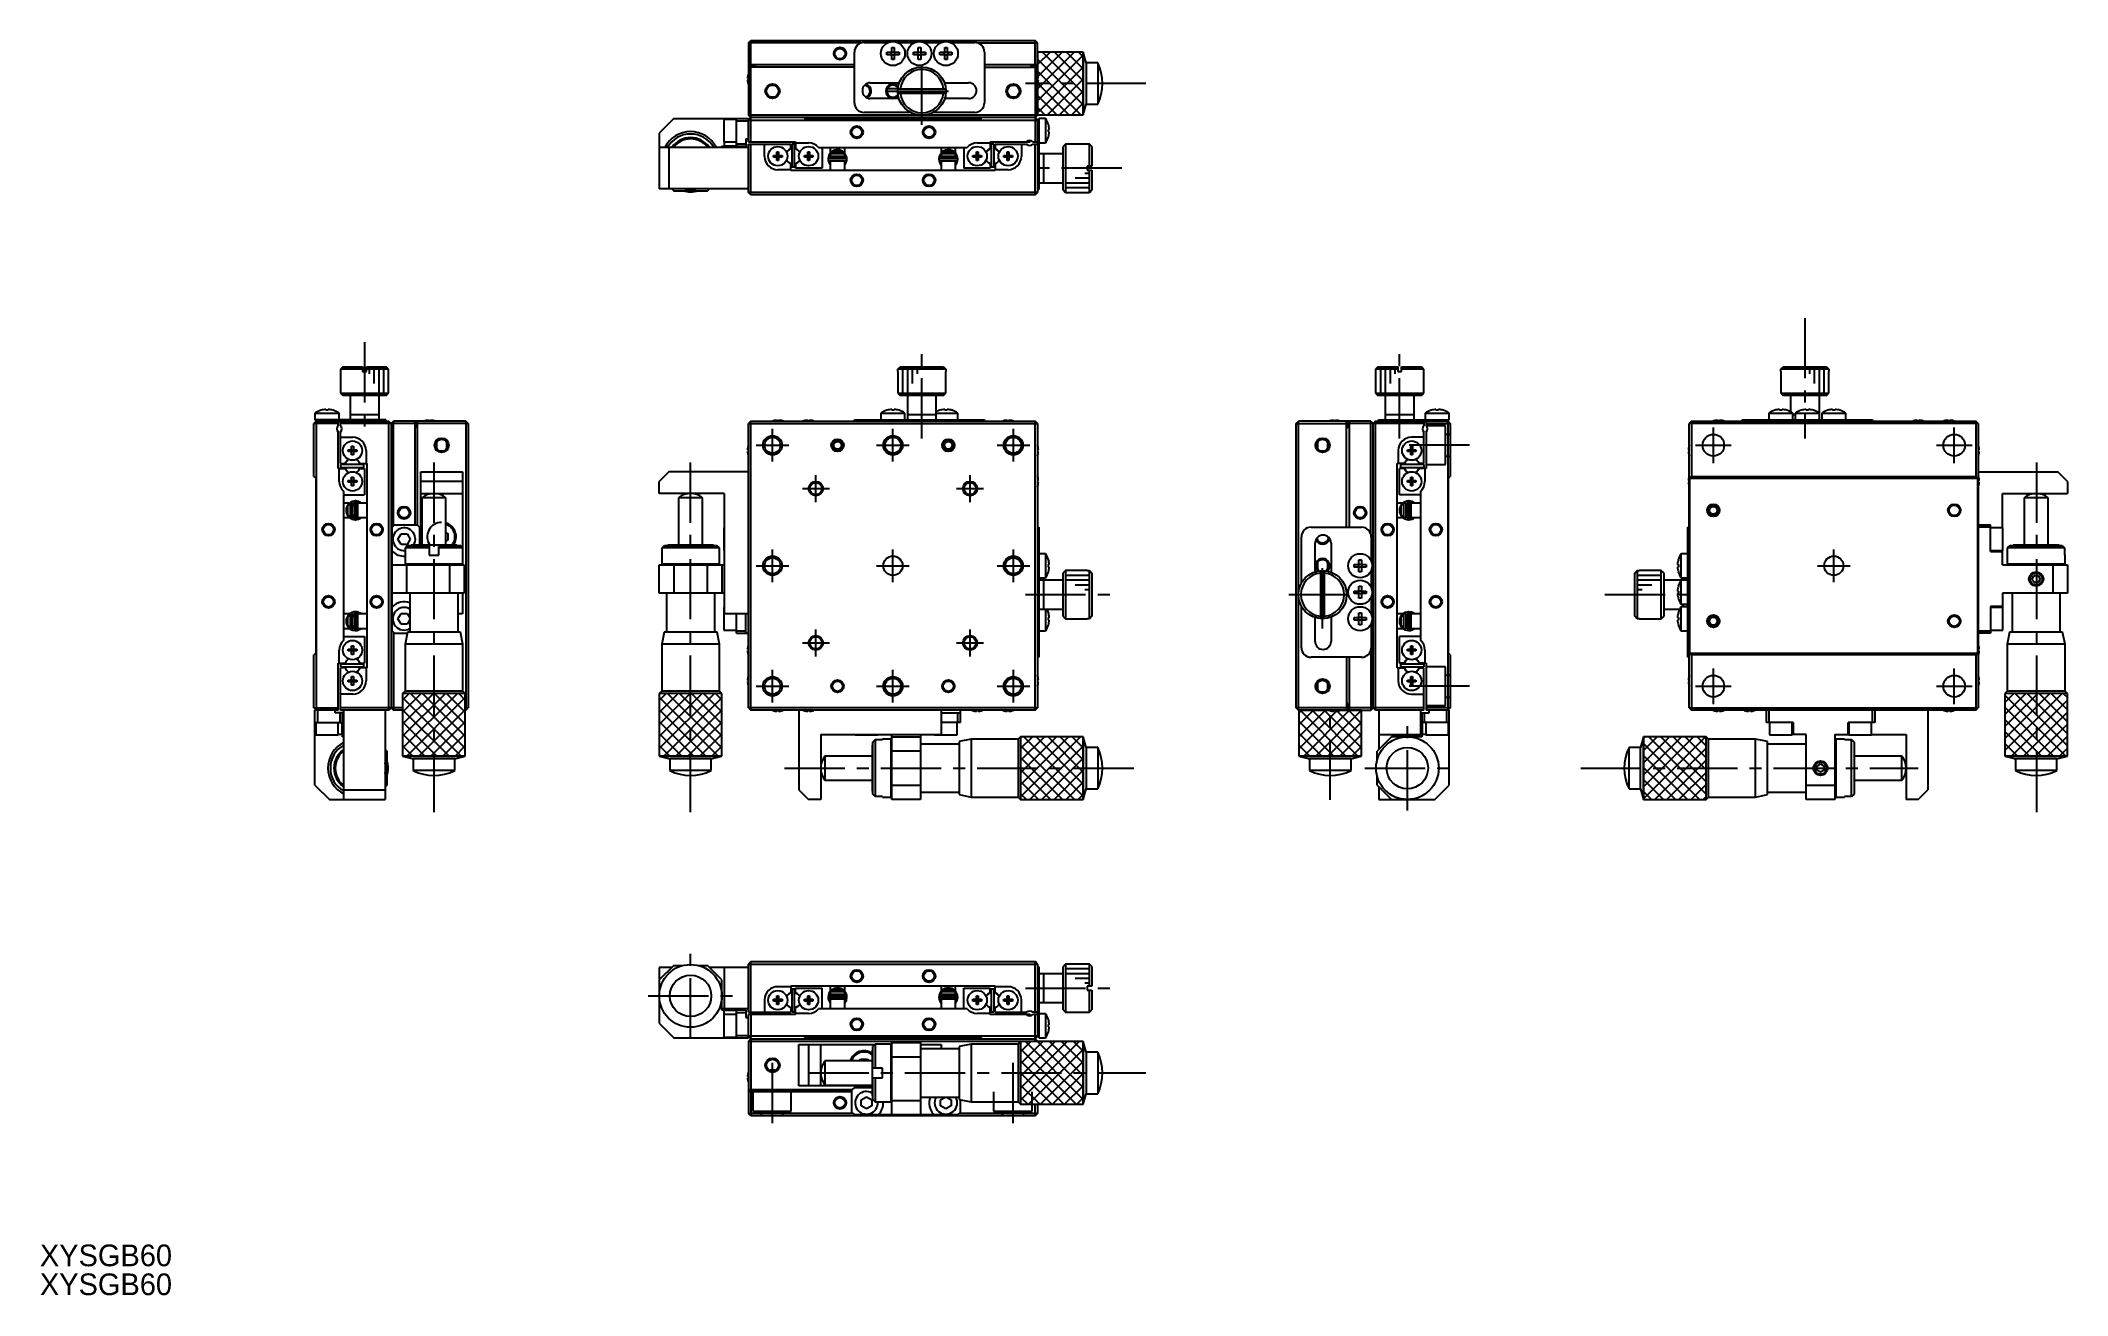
# Model space of a CAD drawing. Extents: x -27 to 394, y 3 to 263.
import ezdxf

# ---------------------------------------------------------------- set-up
doc = ezdxf.new("R2010")
doc.units = 0
doc.header["$LTSCALE"] = 10
doc.linetypes.add('CENTER', pattern=[2, 1.25, -0.25, 0.25, -0.25])
doc.linetypes.add('DASHED', pattern=[3.5, 2, -1.5])
doc.layers.get('0').update_dxf_attribs({"linetype": 'CONTINUOUS'})
doc.layers.add('CENTER', color=1, linetype='CENTER')
doc.styles.get("Standard").update_dxf_attribs({"font": 'FGP教科書体NT-M'})

msp = doc.modelspace()

# ---------------------------------------------------------------- texts
at = {"color": 7}
for p in [(-26.717925, 9.004503), (-26.717925, 3.004503)]:
    msp.add_text('XYSGB60', height=4.5, dxfattribs=at).set_placement(p)

# ---------------------------------------------------------------- linework, layer by layer
at = {"color": 7, "linetype": 'CONTINUOUS'}
for p, q in [((120.341275, 262.843639), (120.841275, 263.343639)), ((120.341275, 262.843639), (120.341275, 247.843639)), ((143.716776, 262.843639), (120.341275, 262.843639)), ((120.841275, 263.343639), (179.841275, 263.343639)), ((120.841275, 258.343639), (120.841275, 263.343639)), ((142.341275, 250.443639), (142.341275, 260.943639)), ((144.341275, 262.943639), (149.361479, 262.943639)), ((149.082686, 260.383639), (149.082686, 260.903639)), ((149.082686, 260.903639), (150.081275, 260.903639)), ((150.0399, 260.383639), (150.0399, 260.903639)), ((150.081275, 261.902229), (150.601275, 261.902229)), ((150.081275, 260.903639), (150.081275, 261.902229)), ((150.081275, 260.945014), (150.601275, 260.945014)), ((150.601275, 261.902229), (150.601275, 260.903639)), ((150.601275, 260.903639), (151.599865, 260.903639)), ((150.64265, 260.903639), (150.64265, 260.383639)), ((151.321071, 262.943639), (154.861479, 262.943639)), ((151.599865, 260.903639), (151.599865, 260.383639)), ((154.582686, 260.383639), (154.582686, 260.903639)), ((154.582686, 260.903639), (155.581275, 260.903639)), ((155.5399, 260.383639), (155.5399, 260.903639)), ((155.581275, 261.902229), (156.101275, 261.902229)), ((155.581275, 260.903639), (155.581275, 261.902229)), ((155.581275, 260.945014), (156.101275, 260.945014)), ((156.101275, 261.902229), (156.101275, 260.903639)), ((156.101275, 260.903639), (157.099865, 260.903639)), ((156.14265, 260.903639), (156.14265, 260.383639)), ((156.821071, 262.943639), (160.361479, 262.943639)), ((157.099865, 260.903639), (157.099865, 260.383639)), ((160.082686, 260.383639), (160.082686, 260.903639)), ((160.082686, 260.903639), (161.081275, 260.903639)), ((161.0399, 260.383639), (161.0399, 260.903639)), ((161.081275, 261.902229), (161.601275, 261.902229)), ((161.081275, 260.903639), (161.081275, 261.902229)), ((161.081275, 260.945014), (161.601275, 260.945014)), ((161.601275, 261.902229), (161.601275, 260.903639)), ((161.601275, 260.903639), (162.599865, 260.903639)), ((161.64265, 260.903639), (161.64265, 260.383639)), ((162.321071, 262.943639), (167.341275, 262.943639)), ((162.599865, 260.903639), (162.599865, 260.383639)), ((167.965775, 262.843639), (180.341275, 262.843639)), ((169.341275, 260.943639), (169.341275, 250.443639)), ((180.341275, 262.843639), (179.841275, 263.343639)), ((179.841275, 258.343639), (179.841275, 263.343639)), ((180.341275, 247.843639), (180.341275, 262.843639)), ((189.841282, 260.943638), (180.341275, 260.943638)), ((189.841282, 260.943638), (189.841282, 247.94364)), ((190.43077, 258.743639), (189.841282, 260.943638)), ((120.341275, 258.343639), (142.341275, 258.343639)), ((121.741275, 258.093639), (120.341275, 258.093639)), ((142.341275, 257.843639), (120.341275, 257.843639)), ((120.841275, 242.343639), (120.841275, 257.843639)), ((121.741275, 258.093639), (121.741275, 257.843639)), ((150.081275, 260.383639), (149.082686, 260.383639)), ((150.081275, 259.38505), (150.081275, 260.383639)), ((150.601275, 260.342264), (150.081275, 260.342264)), ((150.601275, 259.38505), (150.081275, 259.38505)), ((150.601275, 260.383639), (150.601275, 259.38505)), ((151.599865, 260.383639), (150.601275, 260.383639)), ((155.581275, 260.383639), (154.582686, 260.383639)), ((155.581275, 259.38505), (155.581275, 260.383639)), ((156.101275, 260.342264), (155.581275, 260.342264)), ((156.101275, 259.38505), (155.581275, 259.38505)), ((156.101275, 260.383639), (156.101275, 259.38505)), ((157.099865, 260.383639), (156.101275, 260.383639)), ((161.081275, 260.383639), (160.082686, 260.383639)), ((161.081275, 259.38505), (161.081275, 260.383639)), ((161.601275, 260.342264), (161.081275, 260.342264)), ((161.601275, 259.38505), (161.081275, 259.38505)), ((161.601275, 260.383639), (161.601275, 259.38505)), ((162.599865, 260.383639), (161.601275, 260.383639)), ((169.341275, 258.343639), (180.341275, 258.343639)), ((169.341275, 257.843639), (180.341275, 257.843639)), ((180.341275, 258.093639), (178.941275, 258.093639)), ((178.941275, 258.093639), (178.941275, 257.843639)), ((179.841275, 257.843639), (179.841275, 242.343639)), ((190.43077, 258.743639), (190.43077, 250.143639)), ((192.841281, 258.743639), (190.43077, 258.743639)), ((192.841281, 258.743639), (192.841281, 250.143639)), ((120.151416, 255.523639), (120.271754, 255.523639)), ((120.271754, 255.163639), (120.151416, 255.163639)), ((120.267131, 256.232255), (120.271754, 256.230001)), ((120.271754, 254.457278), (120.267131, 254.455023)), ((120.271754, 255.523639), (120.271754, 255.163639)), ((145.641275, 254.593639), (151.657527, 254.593639)), ((151.368074, 253.343639), (149.195631, 253.343639)), ((161.32525, 253.243639), (151.357301, 253.243639)), ((151.357301, 252.443639), (161.32525, 252.443639)), ((161.025024, 254.593639), (166.041275, 254.593639)), ((180.410797, 256.230001), (180.415419, 256.232255)), ((180.410797, 255.523639), (180.531134, 255.523639)), ((180.410797, 255.163639), (180.410797, 255.523639)), ((180.531134, 255.163639), (180.410797, 255.163639)), ((180.415419, 254.455023), (180.410797, 254.457278)), ((153.966407, 248.443639), (144.341275, 248.443639)), ((151.587593, 251.293639), (145.641275, 251.293639)), ((167.341275, 248.443639), (158.716144, 248.443639)), ((166.041275, 251.293639), (161.094958, 251.293639)), ((189.841282, 247.94364), (190.43077, 250.143639)), ((190.43077, 250.143639), (192.841281, 250.143639)), ((104.841275, 247.143639), (101.841275, 244.143639)), ((101.841275, 244.143639), (101.841275, 232.543639)), ((104.841275, 247.143639), (120.341275, 247.143639)), ((115.241275, 246.993639), (115.241275, 242.293639)), ((117.841275, 246.993639), (115.241275, 246.993639)), ((115.341275, 246.993639), (115.341275, 247.143639)), ((117.841275, 247.074461), (115.341275, 247.074461)), ((117.841275, 241.443639), (117.841275, 247.143639)), ((120.341275, 246.643639), (117.841275, 246.643639)), ((120.841275, 247.343639), (120.341275, 247.843639)), ((180.341275, 247.843639), (120.341275, 247.843639)), ((120.841275, 247.343639), (120.341275, 246.843639)), ((120.341275, 242.343639), (120.341275, 247.143639)), ((120.341275, 246.843639), (180.341275, 246.843639)), ((179.841275, 247.343639), (120.841275, 247.343639)), ((132.191275, 246.993639), (131.841275, 247.343639)), ((168.491275, 246.993639), (132.191275, 246.993639)), ((168.841275, 247.343639), (168.491275, 246.993639)), ((180.341275, 247.843639), (179.841275, 247.343639)), ((180.341275, 246.843639), (179.841275, 247.343639)), ((180.341275, 247.94364), (189.841282, 247.94364)), ((180.341275, 246.943639), (180.641275, 246.943639)), ((180.341275, 246.943639), (180.341275, 231.843639)), ((182.032933, 247.143639), (180.641275, 247.143639)), ((180.641275, 247.143639), (180.641275, 232.443639)), ((182.032933, 247.143639), (182.032933, 242.143639)), ((182.603856, 245.902229), (182.610711, 245.905572)), ((182.603856, 244.383639), (182.603856, 244.903639)), ((182.603856, 244.903639), (182.776228, 244.903639)), ((182.776228, 244.383639), (182.603856, 244.383639)), ((120.341275, 241.143639), (101.841275, 241.143639)), ((103.841275, 241.143639), (103.841275, 232.543639)), ((114.841275, 241.143639), (114.841275, 241.443639)), ((114.841275, 241.443639), (119.841275, 241.443639)), ((115.241275, 242.293639), (117.841275, 242.293639)), ((115.341275, 242.293639), (115.341275, 241.443639)), ((115.341275, 241.483903), (117.841275, 241.483903)), ((117.841275, 241.943639), (119.841275, 241.943639)), ((119.841275, 242.943639), (120.341275, 242.943639)), ((119.841275, 242.943639), (119.841275, 241.443639)), ((120.341275, 242.343639), (130.141275, 242.343639)), ((120.341275, 231.843639), (120.341275, 241.843639)), ((120.341275, 241.843639), (129.141275, 241.843639)), ((120.841275, 231.343639), (120.841275, 241.843639)), ((123.691275, 239.293639), (123.691275, 241.843639)), ((126.261275, 240.230001), (126.621275, 240.230001)), ((126.261275, 239.523639), (126.261275, 240.230001)), ((126.621275, 240.230001), (126.621275, 239.523639)), ((129.141275, 240.894445), (128.88118, 240.744279)), ((129.141275, 240.894445), (129.141275, 241.843639)), ((129.941275, 241.843639), (129.341275, 241.843639)), ((129.341275, 241.843639), (129.341275, 237.043639)), ((129.941275, 237.043639), (129.941275, 241.843639)), ((130.141275, 242.343639), (130.141275, 240.894445)), ((130.141275, 242.093639), (132.841275, 242.093639)), ((130.401371, 240.744279), (130.141275, 240.894445)), ((132.661275, 240.230001), (133.021275, 240.230001)), ((132.661275, 239.523639), (132.661275, 240.230001)), ((133.021275, 240.230001), (133.021275, 239.523639)), ((134.920338, 241.143639), (165.762213, 241.143639)), ((135.641275, 241.143639), (135.641275, 236.843639)), ((137.341275, 241.143639), (137.341275, 239.980255)), ((137.341275, 239.843639), (137.341275, 239.343639)), ((140.341275, 239.843639), (137.341275, 239.843639)), ((137.395592, 239.843639), (137.92476, 240.343639)), ((137.92476, 240.343639), (139.757791, 240.343639)), ((139.757791, 240.343639), (140.286959, 239.843639)), ((140.341275, 239.979884), (140.341275, 241.143639)), ((140.341275, 239.343639), (140.341275, 239.843639)), ((160.341275, 241.143639), (160.341275, 239.980255)), ((160.341275, 239.843639), (160.341275, 239.343639)), ((163.341275, 239.843639), (160.341275, 239.843639)), ((160.395592, 239.843639), (160.92476, 240.343639)), ((160.92476, 240.343639), (162.757791, 240.343639)), ((162.757791, 240.343639), (163.286959, 239.843639)), ((163.341275, 239.979884), (163.341275, 241.143639)), ((163.341275, 239.343639), (163.341275, 239.843639)), ((165.041275, 241.143639), (165.041275, 236.843639)), ((167.661275, 240.230001), (168.021275, 240.230001)), ((167.661275, 239.523639), (167.661275, 240.230001)), ((167.841275, 242.093639), (170.541275, 242.093639)), ((168.021275, 240.230001), (168.021275, 239.523639)), ((170.28118, 240.744279), (170.541275, 240.894445)), ((170.541275, 242.343639), (170.541275, 240.894445)), ((170.541275, 242.343639), (178.841275, 242.343639)), ((171.341275, 241.843639), (170.741275, 241.843639)), ((170.741275, 241.843639), (170.741275, 237.043639)), ((171.341275, 237.043639), (171.341275, 241.843639)), ((171.541275, 241.843639), (171.541275, 240.894445)), ((171.541275, 241.843639), (178.079838, 241.843639)), ((171.541275, 240.894445), (171.801371, 240.744279)), ((174.061275, 240.230001), (174.421275, 240.230001)), ((174.061275, 239.523639), (174.061275, 240.230001)), ((174.421275, 240.230001), (174.421275, 239.523639)), ((176.991275, 241.843639), (176.991275, 239.293639)), ((178.841275, 242.343639), (178.841275, 242.588627)), ((179.402713, 242.343639), (180.341275, 242.343639)), ((179.402713, 241.843639), (180.341275, 241.843639)), ((179.841275, 231.343639), (179.841275, 241.843639)), ((180.641275, 242.143639), (182.032933, 242.143639)), ((185.641275, 239.843639), (180.641275, 239.843639)), ((181.641275, 233.843639), (181.641275, 239.843639)), ((182.610711, 243.381706), (182.603856, 243.38505)), ((186.141275, 241.843639), (185.641275, 241.343639)), ((185.641275, 232.343639), (185.641275, 241.343639)), ((186.141275, 241.843639), (186.141275, 231.843639)), ((191.141275, 241.843639), (186.141275, 241.843639)), ((191.141275, 237.243639), (191.141275, 241.843639)), ((191.641275, 241.343639), (191.141275, 241.843639)), ((191.641275, 241.343639), (191.641275, 237.243639)), ((125.554914, 239.523639), (126.261275, 239.523639)), ((125.554914, 239.163639), (125.554914, 239.523639)), ((126.261275, 239.163639), (125.554914, 239.163639)), ((126.271648, 239.513267), (126.261275, 239.523639)), ((126.271648, 239.174011), (126.261275, 239.163639)), ((126.261275, 238.457278), (126.261275, 239.163639)), ((126.621275, 238.457278), (126.261275, 238.457278)), ((126.271648, 239.174011), (126.271648, 239.513267)), ((126.271648, 239.513267), (126.610903, 239.513267)), ((126.610903, 239.174011), (126.271648, 239.174011)), ((129.141275, 236.543639), (126.441275, 236.543639)), ((126.610903, 239.513267), (126.621275, 239.523639)), ((126.610903, 239.513267), (126.610903, 239.174011)), ((126.610903, 239.174011), (126.621275, 239.163639)), ((126.621275, 239.523639), (127.327637, 239.523639)), ((126.621275, 239.163639), (126.621275, 238.457278)), ((127.327637, 239.163639), (126.621275, 239.163639)), ((127.327637, 239.523639), (127.327637, 239.163639)), ((128.88118, 237.943), (129.141275, 237.792834)), ((129.141275, 236.343639), (129.141275, 237.792834)), ((171.541275, 236.343639), (129.141275, 236.343639)), ((129.941275, 237.043639), (129.341275, 237.043639)), ((130.141275, 237.792834), (130.401371, 237.943)), ((130.141275, 237.792834), (130.141275, 236.843639)), ((135.641275, 236.843639), (130.141275, 236.843639)), ((131.954914, 239.523639), (132.661275, 239.523639)), ((131.954914, 239.163639), (131.954914, 239.523639)), ((132.661275, 239.163639), (131.954914, 239.163639)), ((132.671648, 239.513267), (132.661275, 239.523639)), ((132.671648, 239.174011), (132.661275, 239.163639)), ((132.661275, 238.457278), (132.661275, 239.163639)), ((133.021275, 238.457278), (132.661275, 238.457278)), ((132.671648, 239.174011), (132.671648, 239.513267)), ((132.671648, 239.513267), (133.010903, 239.513267)), ((133.010903, 239.174011), (132.671648, 239.174011)), ((133.010903, 239.513267), (133.021275, 239.523639)), ((133.010903, 239.513267), (133.010903, 239.174011)), ((133.010903, 239.174011), (133.021275, 239.163639)), ((133.021275, 239.523639), (133.727637, 239.523639)), ((133.021275, 239.163639), (133.021275, 238.457278)), ((133.727637, 239.163639), (133.021275, 239.163639)), ((133.727637, 239.523639), (133.727637, 239.163639)), ((137.033579, 239.458686), (136.89762, 238.771232)), ((136.99877, 239.277524), (136.99769, 239.243298)), ((136.99769, 239.243298), (136.998322, 239.209062)), ((136.998322, 239.209062), (137.000665, 239.174899)), ((137.001559, 239.311656), (136.99877, 239.277524)), ((137.000665, 239.174899), (137.004712, 239.140893)), ((137.006051, 239.345611), (137.001559, 239.311656)), ((137.004712, 239.140893), (137.010454, 239.107126)), ((137.012237, 239.379305), (137.006051, 239.345611)), ((137.010454, 239.107126), (137.017876, 239.073683)), ((137.0201, 239.412657), (137.012237, 239.379305)), ((137.017876, 239.073683), (137.026962, 239.040643)), ((137.029622, 239.445584), (137.0201, 239.412657)), ((137.026962, 239.040643), (137.037688, 239.008088)), ((137.040781, 239.478003), (137.029622, 239.445584)), ((137.037688, 239.008088), (137.050031, 238.976097)), ((137.052835, 239.50817), (137.040781, 239.478003)), ((137.050031, 238.976097), (137.063958, 238.94475)), ((137.053258, 239.508899), (137.052835, 239.50817)), ((137.056625, 239.510939), (137.053258, 239.508899)), ((137.066646, 239.537331), (137.054829, 239.510337)), ((137.058857, 239.511431), (137.056625, 239.510939)), ((137.057657, 239.517036), (137.281075, 239.449335)), ((137.063278, 239.51176), (137.058857, 239.511431)), ((137.068823, 239.511556), (137.063278, 239.51176)), ((137.063958, 238.94475), (137.067651, 238.937092)), ((137.075454, 239.510819), (137.068823, 239.511556)), ((137.083128, 239.509555), (137.075454, 239.510819)), ((137.091793, 239.507773), (137.083128, 239.509555)), ((140.591275, 238.938639), (137.091275, 238.938639)), ((137.091275, 238.548639), (140.591275, 238.548639)), ((137.101391, 239.505483), (137.091793, 239.507773)), ((137.11186, 239.502701), (137.101391, 239.505483)), ((137.123128, 239.499447), (137.11186, 239.502701)), ((137.135122, 239.49574), (137.123128, 239.499447)), ((137.147761, 239.491607), (137.135122, 239.49574)), ((137.160962, 239.487074), (137.147761, 239.491607)), ((137.174636, 239.482172), (137.160962, 239.487074)), ((137.188693, 239.476933), (137.174636, 239.482172)), ((137.203038, 239.471392), (137.188693, 239.476933)), ((137.217578, 239.465587), (137.203038, 239.471392)), ((137.232214, 239.459554), (137.217578, 239.465587)), ((137.24685, 239.453336), (137.232214, 239.459554)), ((137.261389, 239.446973), (137.24685, 239.453336)), ((137.275733, 239.440507), (137.261389, 239.446973)), ((137.289786, 239.433981), (137.275733, 239.440507)), ((137.281075, 239.449335), (137.341281, 239.419142)), ((137.303457, 239.427439), (137.289786, 239.433981)), ((137.340144, 238.332049), (137.297593, 238.548616)), ((137.316653, 239.420925), (137.303457, 239.427439)), ((137.329287, 239.414482), (137.316653, 239.420925)), ((137.341275, 239.408152), (137.329287, 239.414482)), ((137.341275, 239.343639), (140.341275, 239.343639)), ((140.341275, 238.343639), (137.341275, 238.343639)), ((137.341275, 238.343639), (137.341275, 236.343639)), ((137.387714, 239.24358), (137.388342, 239.258644)), ((137.387856, 239.228506), (137.387714, 239.24358)), ((137.388768, 239.213463), (137.387856, 239.228506)), ((137.388342, 239.258644), (137.38974, 239.273659)), ((137.390446, 239.19849), (137.388768, 239.213463)), ((137.38974, 239.273659), (137.391904, 239.288585)), ((137.392885, 239.183626), (137.390446, 239.19849)), ((137.391904, 239.288585), (137.394827, 239.303382)), ((137.396077, 239.16891), (137.392885, 239.183626)), ((137.394827, 239.303382), (137.398502, 239.318011)), ((137.400012, 239.15438), (137.396077, 239.16891)), ((137.398502, 239.318011), (137.402918, 239.332435)), ((137.404678, 239.140073), (137.400012, 239.15438)), ((137.402918, 239.332435), (137.408063, 239.346614)), ((137.403081, 239.143639), (137.841275, 239.143639)), ((137.410061, 239.126026), (137.404678, 239.140073)), ((137.408063, 239.346614), (137.41147, 239.354934)), ((137.416147, 239.112273), (137.410061, 239.126026)), ((137.422916, 239.098849), (137.416147, 239.112273)), ((137.43035, 239.085786), (137.422916, 239.098849)), ((137.438428, 239.073117), (137.43035, 239.085786)), ((137.447128, 239.060871), (137.438428, 239.073117)), ((137.456427, 239.049078), (137.447128, 239.060871)), ((137.466299, 239.037765), (137.456427, 239.049078)), ((137.47672, 239.026958), (137.466299, 239.037765)), ((137.487662, 239.016682), (137.47672, 239.026958)), ((137.499096, 239.006961), (137.487662, 239.016682)), ((137.510995, 238.997815), (137.499096, 239.006961)), ((137.523328, 238.989267), (137.510995, 238.997815)), ((137.536066, 238.981334), (137.523328, 238.989267)), ((137.549176, 238.974033), (137.536066, 238.981334)), ((137.562628, 238.967382), (137.549176, 238.974033)), ((137.576389, 238.961395), (137.562628, 238.967382)), ((137.590425, 238.956084), (137.576389, 238.961395)), ((137.604705, 238.951461), (137.590425, 238.956084)), ((137.619193, 238.947537), (137.604705, 238.951461)), ((137.633856, 238.94432), (137.619193, 238.947537)), ((137.64866, 238.941816), (137.633856, 238.94432)), ((137.66357, 238.940033), (137.64866, 238.941816)), ((137.678549, 238.938973), (137.66357, 238.940033)), ((137.692775, 238.938639), (137.678549, 238.938973)), ((137.841275, 239.343639), (137.841275, 238.938639)), ((137.841275, 238.548639), (137.841275, 238.343639)), ((139.841275, 238.938639), (139.841275, 239.343639)), ((139.841275, 239.143639), (140.279459, 239.143639)), ((139.841275, 238.343639), (139.841275, 238.548639)), ((139.996471, 238.938715), (139.989776, 238.938639)), ((140.011475, 238.939411), (139.996471, 238.938715)), ((140.026431, 238.940832), (140.011475, 238.939411)), ((140.041302, 238.942977), (140.026431, 238.940832)), ((140.056055, 238.945842), (140.041302, 238.942977)), ((140.070653, 238.949419), (140.056055, 238.945842)), ((140.085063, 238.953702), (140.070653, 238.949419)), ((140.099249, 238.958682), (140.085063, 238.953702)), ((140.113179, 238.964348), (140.099249, 238.958682)), ((140.126817, 238.970689), (140.113179, 238.964348)), ((140.140132, 238.977691), (140.126817, 238.970689)), ((140.15309, 238.985339), (140.140132, 238.977691)), ((140.165659, 238.993616), (140.15309, 238.985339)), ((140.177807, 239.002504), (140.165659, 238.993616)), ((140.189504, 239.011982), (140.177807, 239.002504)), ((140.200719, 239.022031), (140.189504, 239.011982)), ((140.211425, 239.032625), (140.200719, 239.022031)), ((140.221591, 239.043742), (140.211425, 239.032625)), ((140.231192, 239.055355), (140.221591, 239.043742)), ((140.240202, 239.067436), (140.231192, 239.055355)), ((140.248595, 239.079956), (140.240202, 239.067436)), ((140.256349, 239.092885), (140.248595, 239.079956)), ((140.263443, 239.106191), (140.256349, 239.092885)), ((140.269855, 239.11984), (140.263443, 239.106191)), ((140.275569, 239.133798), (140.269855, 239.11984)), ((140.271081, 239.354934), (140.276847, 239.34039)), ((140.280567, 239.148029), (140.275569, 239.133798)), ((140.276485, 239.343797), (140.384964, 238.938682)), ((140.276847, 239.34039), (140.281662, 239.326128)), ((140.284835, 239.162496), (140.280567, 239.148029)), ((140.281662, 239.326128), (140.285748, 239.311636)), ((140.288361, 239.177162), (140.284835, 239.162496)), ((140.285748, 239.311636), (140.289091, 239.296949)), ((140.291134, 239.191989), (140.288361, 239.177162)), ((140.289091, 239.296949), (140.291682, 239.282108)), ((140.293147, 239.206937), (140.291134, 239.191989)), ((140.291682, 239.282108), (140.293512, 239.267149)), ((140.294393, 239.221967), (140.293147, 239.206937)), ((140.293512, 239.267149), (140.294576, 239.252113)), ((140.29487, 239.237039), (140.294393, 239.221967)), ((140.294576, 239.252113), (140.29487, 239.237039)), ((140.341275, 236.343639), (140.341275, 238.343639)), ((140.344644, 238.343393), (140.341361, 238.331206)), ((140.384641, 238.548583), (140.344644, 238.343393)), ((140.625495, 239.513478), (140.624938, 239.516827)), ((140.651097, 239.451284), (140.629715, 239.50817)), ((160.033579, 239.458686), (159.89762, 238.771232)), ((159.99877, 239.277524), (159.99769, 239.243298)), ((159.99769, 239.243298), (159.998322, 239.209062)), ((159.998322, 239.209062), (160.000665, 239.174899)), ((160.001559, 239.311656), (159.99877, 239.277524)), ((160.000665, 239.174899), (160.004712, 239.140893)), ((160.006051, 239.345611), (160.001559, 239.311656)), ((160.004712, 239.140893), (160.010454, 239.107126)), ((160.012237, 239.379305), (160.006051, 239.345611)), ((160.010454, 239.107126), (160.017876, 239.073683)), ((160.0201, 239.412657), (160.012237, 239.379305)), ((160.017876, 239.073683), (160.026962, 239.040643)), ((160.029622, 239.445584), (160.0201, 239.412657)), ((160.026962, 239.040643), (160.037688, 239.008088)), ((160.040781, 239.478003), (160.029622, 239.445584)), ((160.037688, 239.008088), (160.050031, 238.976097)), ((160.052835, 239.50817), (160.040781, 239.478003)), ((160.050031, 238.976097), (160.063958, 238.94475)), ((160.053258, 239.508899), (160.052835, 239.50817)), ((160.056625, 239.510939), (160.053258, 239.508899)), ((160.058857, 239.511431), (160.056625, 239.510939)), ((160.057657, 239.517036), (160.281075, 239.449335)), ((160.066646, 239.537331), (160.057915, 239.517498)), ((160.063278, 239.51176), (160.058857, 239.511431)), ((160.068823, 239.511556), (160.063278, 239.51176)), ((160.063958, 238.94475), (160.067651, 238.937092)), ((160.075454, 239.510819), (160.068823, 239.511556)), ((160.083128, 239.509555), (160.075454, 239.510819)), ((160.091793, 239.507773), (160.083128, 239.509555)), ((163.591275, 238.938639), (160.091275, 238.938639)), ((160.091275, 238.548639), (163.591275, 238.548639)), ((160.101391, 239.505483), (160.091793, 239.507773)), ((160.11186, 239.502701), (160.101391, 239.505483)), ((160.123128, 239.499447), (160.11186, 239.502701)), ((160.135122, 239.49574), (160.123128, 239.499447)), ((160.147761, 239.491607), (160.135122, 239.49574)), ((160.160962, 239.487074), (160.147761, 239.491607)), ((160.174636, 239.482172), (160.160962, 239.487074)), ((160.188693, 239.476933), (160.174636, 239.482172)), ((160.203038, 239.471392), (160.188693, 239.476933)), ((160.217578, 239.465587), (160.203038, 239.471392)), ((160.232214, 239.459554), (160.217578, 239.465587)), ((160.24685, 239.453336), (160.232214, 239.459554)), ((160.261389, 239.446973), (160.24685, 239.453336)), ((160.275733, 239.440507), (160.261389, 239.446973)), ((160.289786, 239.433981), (160.275733, 239.440507)), ((160.281075, 239.449335), (160.341281, 239.419142)), ((160.303457, 239.427439), (160.289786, 239.433981)), ((160.340144, 238.332049), (160.297593, 238.548616)), ((160.316653, 239.420925), (160.303457, 239.427439)), ((160.329287, 239.414482), (160.316653, 239.420925)), ((160.341275, 239.408152), (160.329287, 239.414482)), ((160.341275, 239.343639), (163.341275, 239.343639)), ((163.341275, 238.343639), (160.341275, 238.343639)), ((160.341275, 238.343639), (160.341275, 236.343639)), ((160.387714, 239.24358), (160.388342, 239.258644)), ((160.387856, 239.228506), (160.387714, 239.24358)), ((160.388768, 239.213463), (160.387856, 239.228506)), ((160.388342, 239.258644), (160.38974, 239.273659)), ((160.390446, 239.19849), (160.388768, 239.213463)), ((160.38974, 239.273659), (160.391904, 239.288585)), ((160.392885, 239.183626), (160.390446, 239.19849)), ((160.391904, 239.288585), (160.394827, 239.303382)), ((160.396077, 239.16891), (160.392885, 239.183626)), ((160.394827, 239.303382), (160.398502, 239.318011)), ((160.400012, 239.15438), (160.396077, 239.16891)), ((160.398502, 239.318011), (160.402918, 239.332435)), ((160.404678, 239.140073), (160.400012, 239.15438)), ((160.402918, 239.332435), (160.408063, 239.346614)), ((160.403081, 239.143639), (160.841275, 239.143639)), ((160.410061, 239.126026), (160.404678, 239.140073)), ((160.408063, 239.346614), (160.41147, 239.354934)), ((160.416147, 239.112273), (160.410061, 239.126026)), ((160.422916, 239.098849), (160.416147, 239.112273)), ((160.43035, 239.085786), (160.422916, 239.098849)), ((160.438428, 239.073117), (160.43035, 239.085786)), ((160.447128, 239.060871), (160.438428, 239.073117)), ((160.456427, 239.049078), (160.447128, 239.060871)), ((160.466299, 239.037765), (160.456427, 239.049078)), ((160.47672, 239.026958), (160.466299, 239.037765)), ((160.487662, 239.016682), (160.47672, 239.026958)), ((160.499096, 239.006961), (160.487662, 239.016682)), ((160.510995, 238.997815), (160.499096, 239.006961)), ((160.523328, 238.989267), (160.510995, 238.997815)), ((160.536066, 238.981334), (160.523328, 238.989267)), ((160.549176, 238.974033), (160.536066, 238.981334)), ((160.562628, 238.967382), (160.549176, 238.974033)), ((160.576389, 238.961395), (160.562628, 238.967382)), ((160.590425, 238.956084), (160.576389, 238.961395)), ((160.604705, 238.951461), (160.590425, 238.956084)), ((160.619193, 238.947537), (160.604705, 238.951461)), ((160.633856, 238.94432), (160.619193, 238.947537)), ((160.64866, 238.941816), (160.633856, 238.94432)), ((160.66357, 238.940033), (160.64866, 238.941816)), ((160.678549, 238.938973), (160.66357, 238.940033)), ((160.692775, 238.938639), (160.678549, 238.938973)), ((160.841275, 239.343639), (160.841275, 238.938639)), ((160.841275, 238.548639), (160.841275, 238.343639)), ((162.841275, 238.938639), (162.841275, 239.343639)), ((162.841275, 239.143639), (163.279459, 239.143639)), ((162.841275, 238.343639), (162.841275, 238.548639)), ((162.996471, 238.938715), (162.989776, 238.938639)), ((163.011475, 238.939411), (162.996471, 238.938715)), ((163.026431, 238.940832), (163.011475, 238.939411)), ((163.041302, 238.942977), (163.026431, 238.940832)), ((163.056055, 238.945842), (163.041302, 238.942977)), ((163.070653, 238.949419), (163.056055, 238.945842)), ((163.085063, 238.953702), (163.070653, 238.949419)), ((163.099249, 238.958682), (163.085063, 238.953702)), ((163.113179, 238.964348), (163.099249, 238.958682)), ((163.126817, 238.970689), (163.113179, 238.964348)), ((163.140132, 238.977691), (163.126817, 238.970689)), ((163.15309, 238.985339), (163.140132, 238.977691)), ((163.165659, 238.993616), (163.15309, 238.985339)), ((163.177807, 239.002504), (163.165659, 238.993616)), ((163.189504, 239.011982), (163.177807, 239.002504)), ((163.200719, 239.022031), (163.189504, 239.011982)), ((163.211425, 239.032625), (163.200719, 239.022031)), ((163.221591, 239.043742), (163.211425, 239.032625)), ((163.231192, 239.055355), (163.221591, 239.043742)), ((163.240202, 239.067436), (163.231192, 239.055355)), ((163.248595, 239.079956), (163.240202, 239.067436)), ((163.256349, 239.092885), (163.248595, 239.079956)), ((163.263443, 239.106191), (163.256349, 239.092885)), ((163.269855, 239.11984), (163.263443, 239.106191)), ((163.275569, 239.133798), (163.269855, 239.11984)), ((163.271081, 239.354934), (163.276847, 239.34039)), ((163.280567, 239.148029), (163.275569, 239.133798)), ((163.276485, 239.343797), (163.384964, 238.938682)), ((163.276847, 239.34039), (163.281662, 239.326128)), ((163.284835, 239.162496), (163.280567, 239.148029)), ((163.281662, 239.326128), (163.285748, 239.311636)), ((163.288361, 239.177162), (163.284835, 239.162496)), ((163.285748, 239.311636), (163.289091, 239.296949)), ((163.291134, 239.191989), (163.288361, 239.177162)), ((163.289091, 239.296949), (163.291682, 239.282108)), ((163.293147, 239.206937), (163.291134, 239.191989)), ((163.291682, 239.282108), (163.293512, 239.267149)), ((163.294393, 239.221967), (163.293147, 239.206937)), ((163.293512, 239.267149), (163.294576, 239.252113)), ((163.29487, 239.237039), (163.294393, 239.221967)), ((163.294576, 239.252113), (163.29487, 239.237039)), ((163.341275, 236.343639), (163.341275, 238.343639)), ((163.344644, 238.343393), (163.341361, 238.331206)), ((163.384641, 238.548583), (163.344644, 238.343393)), ((163.625495, 239.513478), (163.624938, 239.516827)), ((163.651097, 239.451284), (163.629715, 239.50817)), ((170.541275, 236.843639), (165.041275, 236.843639)), ((166.954914, 239.523639), (167.661275, 239.523639)), ((166.954914, 239.163639), (166.954914, 239.523639)), ((167.661275, 239.163639), (166.954914, 239.163639)), ((167.671648, 239.513267), (167.661275, 239.523639)), ((167.671648, 239.174011), (167.661275, 239.163639)), ((167.661275, 238.457278), (167.661275, 239.163639)), ((168.021275, 238.457278), (167.661275, 238.457278)), ((167.671648, 239.174011), (167.671648, 239.513267)), ((167.671648, 239.513267), (168.010903, 239.513267)), ((168.010903, 239.174011), (167.671648, 239.174011)), ((168.010903, 239.513267), (168.021275, 239.523639)), ((168.010903, 239.513267), (168.010903, 239.174011)), ((168.010903, 239.174011), (168.021275, 239.163639)), ((168.021275, 239.523639), (168.727637, 239.523639)), ((168.021275, 239.163639), (168.021275, 238.457278)), ((168.727637, 239.163639), (168.021275, 239.163639)), ((168.727637, 239.523639), (168.727637, 239.163639)), ((170.541275, 237.792834), (170.28118, 237.943)), ((170.541275, 237.792834), (170.541275, 236.843639)), ((171.341275, 237.043639), (170.741275, 237.043639)), ((171.801371, 237.943), (171.541275, 237.792834)), ((171.541275, 237.792834), (171.541275, 236.343639)), ((174.241275, 236.543639), (171.541275, 236.543639)), ((173.354914, 239.523639), (174.061275, 239.523639)), ((173.354914, 239.163639), (173.354914, 239.523639)), ((174.061275, 239.163639), (173.354914, 239.163639)), ((174.071648, 239.513267), (174.061275, 239.523639)), ((174.071648, 239.174011), (174.061275, 239.163639)), ((174.061275, 238.457278), (174.061275, 239.163639)), ((174.421275, 238.457278), (174.061275, 238.457278)), ((174.071648, 239.174011), (174.071648, 239.513267)), ((174.071648, 239.513267), (174.410903, 239.513267)), ((174.410903, 239.174011), (174.071648, 239.174011)), ((174.410903, 239.513267), (174.421275, 239.523639)), ((174.410903, 239.513267), (174.410903, 239.174011)), ((174.410903, 239.174011), (174.421275, 239.163639)), ((174.421275, 239.523639), (175.127637, 239.523639)), ((174.421275, 239.163639), (174.421275, 238.457278)), ((175.127637, 239.163639), (174.421275, 239.163639)), ((175.127637, 239.523639), (175.127637, 239.163639)), ((190.641275, 237.243639), (190.641275, 236.443639)), ((191.641275, 237.243639), (190.641275, 237.243639)), ((190.641275, 236.443639), (191.641275, 236.443639)), ((191.141275, 231.843639), (191.141275, 236.443639)), ((191.641275, 236.443639), (191.641275, 232.343639)), ((120.341275, 232.543639), (101.841275, 232.543639)), ((104.441275, 232.543639), (104.841275, 232.143639)), ((104.841275, 232.143639), (111.841275, 232.143639)), ((111.841275, 232.143639), (112.241275, 232.543639)), ((120.841275, 231.343639), (120.341275, 231.843639)), ((180.341275, 231.843639), (120.341275, 231.843639)), ((179.841275, 231.343639), (180.341275, 231.843639)), ((180.641275, 232.443639), (180.341275, 232.443639)), ((180.641275, 233.843639), (185.641275, 233.843639)), ((185.641275, 232.343639), (186.141275, 231.843639)), ((186.141275, 231.843639), (191.141275, 231.843639)), ((191.141275, 231.843639), (191.641275, 232.343639)), ((179.841275, 231.343639), (120.841275, 231.343639)), ((36.174453, 195.660155), (35.674453, 195.160155)), ((40.274453, 195.160155), (35.674453, 195.160155)), ((35.674453, 195.160155), (35.674453, 190.160155)), ((36.174453, 195.660155), (40.274453, 195.660155)), ((40.274453, 195.660155), (40.274453, 194.660155)), ((40.274453, 194.660155), (41.074453, 194.660155)), ((41.074453, 195.660155), (45.174453, 195.660155)), ((41.074453, 194.660155), (41.074453, 195.660155)), ((45.674453, 195.160155), (41.074453, 195.160155)), ((45.674453, 195.160155), (45.174453, 195.660155)), ((45.674453, 190.160155), (45.674453, 195.160155)), ((151.341275, 194.660155), (151.357301, 194.660155)), ((151.341275, 194.660155), (151.341275, 190.160155)), ((151.357301, 195.160155), (151.859088, 195.660155)), ((151.357301, 194.660155), (151.357301, 195.160155)), ((161.32525, 195.160155), (151.357301, 195.160155)), ((151.859088, 195.660155), (160.823462, 195.660155)), ((160.823462, 195.660155), (161.32525, 195.160155)), ((161.32525, 195.160155), (161.32525, 194.660155)), ((161.32525, 194.660155), (161.341275, 194.660155)), ((161.341275, 190.160155), (161.341275, 194.660155)), ((251.016438, 195.660155), (250.516438, 195.160155)), ((255.116438, 195.160155), (250.516438, 195.160155)), ((250.516438, 195.160155), (250.516438, 190.160155)), ((251.016438, 195.660155), (255.116438, 195.660155)), ((255.116438, 195.660155), (255.116438, 194.660155)), ((255.116438, 194.660155), (255.916438, 194.660155)), ((255.916438, 195.660155), (260.016438, 195.660155)), ((255.916438, 194.660155), (255.916438, 195.660155)), ((260.516438, 195.160155), (255.916438, 195.160155)), ((260.516438, 195.160155), (260.016438, 195.660155)), ((260.516438, 190.160155), (260.516438, 195.160155)), ((334.624928, 194.660155), (334.640954, 194.660155)), ((334.624928, 194.660155), (334.624928, 190.160155)), ((334.640954, 195.160155), (335.142741, 195.660155)), ((344.608903, 195.160155), (334.640954, 195.160155)), ((334.640954, 194.660155), (334.640954, 195.160155)), ((335.142741, 195.660155), (344.107115, 195.660155)), ((344.107115, 195.660155), (344.608903, 195.160155)), ((344.608903, 195.160155), (344.608903, 194.660155)), ((344.608903, 194.660155), (344.624928, 194.660155)), ((344.624928, 190.160155), (344.624928, 194.660155)), ((35.674453, 190.160155), (45.674453, 190.160155)), ((35.674453, 190.160155), (36.174453, 189.660155)), ((45.174453, 189.660155), (36.174453, 189.660155)), ((37.674453, 189.660155), (37.674453, 184.660155)), ((43.674453, 184.660155), (43.674453, 189.660155)), ((45.174453, 189.660155), (45.674453, 190.160155)), ((151.341275, 190.160155), (161.341275, 190.160155)), ((151.341275, 190.160155), (151.841275, 189.660155)), ((160.841275, 189.660155), (151.841275, 189.660155)), ((153.341275, 189.660155), (153.341275, 184.660155)), ((159.341275, 184.660155), (159.341275, 189.660155)), ((160.841275, 189.660155), (161.341275, 190.160155)), ((250.516438, 190.160155), (251.016438, 189.660155)), ((250.516438, 190.160155), (260.516438, 190.160155)), ((260.016438, 189.660155), (251.016438, 189.660155)), ((252.516438, 189.660155), (252.516438, 184.660155)), ((258.516438, 184.660155), (258.516438, 189.660155)), ((260.016438, 189.660155), (260.516438, 190.160155)), ((334.624928, 190.160155), (344.624928, 190.160155)), ((334.624928, 190.160155), (335.124928, 189.660155)), ((344.124928, 189.660155), (335.124928, 189.660155)), ((336.624928, 189.660155), (336.624928, 186.341284)), ((342.624928, 184.660155), (342.624928, 189.660155)), ((344.124928, 189.660155), (344.624928, 190.160155)), ((30.374453, 186.051812), (35.374453, 186.051812)), ((30.374453, 186.051812), (30.374453, 184.660155)), ((31.615864, 186.622736), (31.612521, 186.629591)), ((32.614453, 186.622736), (32.614453, 186.795108)), ((33.134453, 186.622736), (32.614453, 186.622736)), ((33.134453, 186.795108), (33.134453, 186.622736)), ((34.136386, 186.629591), (34.133043, 186.622736)), ((35.374453, 184.660155), (35.374453, 186.051812)), ((43.674453, 185.660155), (37.674453, 185.660155)), ((147.841275, 186.051812), (152.841275, 186.051812)), ((147.841275, 186.051812), (147.841275, 184.660155)), ((149.082686, 186.622736), (149.079342, 186.629591)), ((150.081275, 186.622736), (150.081275, 186.795108)), ((150.601275, 186.622736), (150.081275, 186.622736)), ((150.601275, 186.795108), (150.601275, 186.622736)), ((151.603208, 186.629591), (151.599865, 186.622736)), ((152.841275, 184.660155), (152.841275, 186.051812)), ((159.341275, 185.660155), (153.341275, 185.660155)), ((159.341275, 186.051812), (163.841275, 186.051812)), ((160.082686, 186.622736), (160.079342, 186.629591)), ((161.081275, 186.622736), (161.081275, 186.795108)), ((161.601275, 186.622736), (161.081275, 186.622736)), ((161.601275, 186.795108), (161.601275, 186.622736)), ((162.603208, 186.629591), (162.599865, 186.622736)), ((163.841275, 184.660155), (163.841275, 186.051812)), ((258.516438, 185.660155), (252.516438, 185.660155)), ((260.816438, 186.051812), (265.816438, 186.051812)), ((260.816438, 186.051812), (260.816438, 184.660155)), ((262.057849, 186.622736), (262.054505, 186.629591)), ((263.056438, 186.622736), (263.056438, 186.795108)), ((263.576438, 186.622736), (263.056438, 186.622736)), ((263.576438, 186.795108), (263.576438, 186.622736)), ((264.578371, 186.629591), (264.575028, 186.622736)), ((265.816438, 184.660155), (265.816438, 186.051812)), ((332.124928, 186.051812), (332.124928, 184.660155)), ((332.124928, 186.051812), (337.124928, 186.051812)), ((333.366339, 186.622736), (333.362995, 186.629591)), ((334.364928, 186.622736), (334.364928, 186.795108)), ((334.884928, 186.622736), (334.364928, 186.622736)), ((334.884928, 186.795108), (334.884928, 186.622736)), ((335.886861, 186.629591), (335.883518, 186.622736)), ((337.124928, 184.660155), (337.124928, 186.051812)), ((337.624928, 185.660155), (337.124928, 185.660155)), ((337.624928, 186.051812), (337.624928, 184.660155)), ((337.624928, 186.051812), (342.624928, 186.051812)), ((338.866339, 186.622736), (338.862995, 186.629591)), ((339.864928, 186.622736), (339.864928, 186.795108)), ((340.384928, 186.622736), (339.864928, 186.622736)), ((340.384928, 186.795108), (340.384928, 186.622736)), ((341.386861, 186.629591), (341.383518, 186.622736)), ((343.124928, 186.051812), (343.124928, 184.660155)), ((343.124928, 186.051812), (348.124928, 186.051812)), ((344.366339, 186.622736), (344.362995, 186.629591)), ((345.364928, 186.622736), (345.364928, 186.795108)), ((345.884928, 186.622736), (345.364928, 186.622736)), ((345.884928, 186.795108), (345.884928, 186.622736)), ((346.886861, 186.629591), (346.883518, 186.622736)), ((348.124928, 184.660155), (348.124928, 186.051812)), ((30.674453, 184.360155), (30.174453, 183.860155)), ((30.174453, 172.860155), (30.174453, 183.860155)), ((35.174453, 183.860155), (30.174453, 183.860155)), ((45.074453, 184.660155), (30.374453, 184.660155)), ((30.574453, 184.360155), (30.574453, 184.660155)), ((30.574453, 184.360155), (45.674453, 184.360155)), ((30.674453, 124.360155), (30.674453, 184.360155)), ((35.174453, 183.421593), (35.174453, 184.360155)), ((35.174453, 174.560155), (35.174453, 182.098717)), ((35.674453, 183.421593), (35.674453, 184.360155)), ((51.174453, 183.860155), (35.674453, 183.860155)), ((35.674453, 175.560155), (35.674453, 182.098717)), ((35.674453, 181.010155), (38.224453, 181.010155)), ((45.074453, 184.660155), (45.074453, 184.360155)), ((46.174453, 183.860155), (45.674453, 184.360155)), ((45.674453, 184.360155), (45.674453, 124.360155)), ((46.174453, 183.860155), (46.674453, 184.360155)), ((46.174453, 183.860155), (46.174453, 124.860155)), ((61.674453, 184.360155), (46.674453, 184.360155)), ((46.674453, 162.660155), (46.674453, 184.360155)), ((51.174453, 162.860155), (51.174453, 184.360155)), ((51.424453, 182.960155), (51.424453, 184.360155)), ((51.424453, 182.960155), (51.674453, 182.960155)), ((51.674453, 162.760155), (51.674453, 184.360155)), ((62.174453, 183.860155), (51.674453, 183.860155)), ((53.288092, 184.429677), (53.285838, 184.434299)), ((53.994453, 184.429677), (53.994453, 184.550014)), ((54.354453, 184.429677), (53.994453, 184.429677)), ((54.354453, 184.550014), (54.354453, 184.429677)), ((55.063069, 184.434299), (55.060815, 184.429677)), ((62.174453, 183.860155), (61.674453, 184.360155)), ((61.674453, 184.360155), (61.674453, 124.360155)), ((62.174453, 183.860155), (62.174453, 124.860155)), ((120.841275, 184.360155), (120.341275, 183.860155)), ((120.341275, 124.860155), (120.341275, 183.860155)), ((120.341275, 183.860155), (180.341275, 183.860155)), ((120.841275, 184.360155), (179.841275, 184.360155)), ((120.841275, 124.360155), (120.841275, 184.360155)), ((125.554914, 184.429677), (125.552659, 184.434299)), ((126.261275, 184.429677), (126.261275, 184.550014)), ((126.621275, 184.429677), (126.261275, 184.429677)), ((126.621275, 184.550014), (126.621275, 184.429677)), ((127.329891, 184.434299), (127.327637, 184.429677)), ((131.954914, 184.429677), (131.952659, 184.434299)), ((132.661275, 184.429677), (132.661275, 184.550014)), ((133.021275, 184.429677), (132.661275, 184.429677)), ((133.021275, 184.550014), (133.021275, 184.429677)), ((133.729891, 184.434299), (133.727637, 184.429677)), ((142.341275, 184.360155), (142.341275, 184.660155)), ((142.341275, 184.660155), (169.341275, 184.660155)), ((166.954914, 184.429677), (166.952659, 184.434299)), ((167.661275, 184.429677), (167.661275, 184.550014)), ((168.021275, 184.429677), (167.661275, 184.429677)), ((168.021275, 184.550014), (168.021275, 184.429677)), ((168.729891, 184.434299), (168.727637, 184.429677)), ((169.341275, 184.660155), (169.341275, 184.360155)), ((173.354914, 184.429677), (173.352659, 184.434299)), ((174.061275, 184.429677), (174.061275, 184.550014)), ((174.421275, 184.429677), (174.061275, 184.429677)), ((174.421275, 184.550014), (174.421275, 184.429677)), ((175.129891, 184.434299), (175.127637, 184.429677)), ((180.341275, 183.860155), (179.841275, 184.360155)), ((179.841275, 124.360155), (179.841275, 184.360155)), ((180.341275, 183.860155), (180.341275, 124.860155)), ((234.016438, 183.860155), (234.516438, 184.360155)), ((234.016438, 124.860155), (234.016438, 183.860155)), ((234.016438, 183.860155), (244.516438, 183.860155)), ((249.516438, 184.360155), (234.516438, 184.360155)), ((234.516438, 124.360155), (234.516438, 184.360155)), ((241.130077, 184.429677), (241.127822, 184.434299)), ((241.836438, 184.429677), (241.836438, 184.550014)), ((242.196438, 184.429677), (241.836438, 184.429677)), ((242.196438, 184.550014), (242.196438, 184.429677)), ((242.905054, 184.434299), (242.9028, 184.429677)), ((244.516438, 162.360155), (244.516438, 184.360155)), ((244.766438, 182.960155), (244.516438, 182.960155)), ((244.766438, 182.960155), (244.766438, 184.360155)), ((245.016438, 184.360155), (245.016438, 162.360155)), ((260.516438, 183.860155), (245.016438, 183.860155)), ((249.516438, 184.360155), (250.016438, 183.860155)), ((249.516438, 160.984655), (249.516438, 184.360155)), ((250.516438, 184.360155), (250.016438, 183.860155)), ((250.016438, 124.860155), (250.016438, 183.860155)), ((250.516438, 184.360155), (265.616438, 184.360155)), ((250.516438, 124.360155), (250.516438, 184.360155)), ((251.116438, 184.360155), (251.116438, 184.660155)), ((251.116438, 184.660155), (265.816438, 184.660155)), ((260.516438, 181.010155), (257.966438, 181.010155)), ((260.516438, 184.360155), (260.516438, 183.421593)), ((260.516438, 175.560155), (260.516438, 182.098717)), ((261.016438, 184.360155), (261.016438, 183.421593)), ((261.016438, 183.860155), (266.016438, 183.860155)), ((261.016438, 182.098717), (261.016438, 174.560155)), ((265.516438, 184.360155), (266.016438, 183.860155)), ((265.516438, 184.360155), (265.516438, 124.360155)), ((265.616438, 184.660155), (265.616438, 184.360155)), ((266.016438, 183.860155), (266.016438, 172.860155)), ((316.124928, 184.360155), (315.624928, 183.860155)), ((315.624928, 124.860155), (315.624928, 183.860155)), ((375.624928, 183.860155), (315.624928, 183.860155)), ((316.124928, 184.360155), (316.124928, 172.860155)), ((316.124928, 184.360155), (375.124928, 184.360155)), ((320.838567, 184.429677), (320.836312, 184.434299)), ((321.544928, 184.429677), (321.544928, 184.550014)), ((321.904928, 184.429677), (321.544928, 184.429677)), ((321.904928, 184.550014), (321.904928, 184.429677)), ((322.613544, 184.434299), (322.61129, 184.429677)), ((326.624928, 184.360155), (326.624928, 184.660155)), ((326.624928, 184.660155), (353.624928, 184.660155)), ((353.624928, 184.660155), (353.624928, 184.360155)), ((362.238567, 184.429677), (362.236312, 184.434299)), ((362.944928, 184.429677), (362.944928, 184.550014)), ((363.304928, 184.429677), (362.944928, 184.429677)), ((363.304928, 184.550014), (363.304928, 184.429677)), ((364.013544, 184.434299), (364.01129, 184.429677)), ((368.638567, 184.429677), (368.636312, 184.434299)), ((369.344928, 184.429677), (369.344928, 184.550014)), ((369.704928, 184.429677), (369.344928, 184.429677)), ((369.704928, 184.550014), (369.704928, 184.429677)), ((370.413544, 184.434299), (370.41129, 184.429677)), ((375.624928, 183.860155), (375.124928, 184.360155)), ((375.124928, 184.360155), (375.124928, 172.860155)), ((375.624928, 183.860155), (375.624928, 124.860155)), ((37.288092, 178.080155), (37.288092, 178.440155)), ((37.288092, 178.440155), (37.994453, 178.440155)), ((37.994453, 178.080155), (37.288092, 178.080155)), ((37.994453, 179.146516), (38.354453, 179.146516)), ((37.994453, 178.440155), (37.994453, 179.146516)), ((38.004826, 178.429783), (37.994453, 178.440155)), ((38.004826, 178.090527), (37.994453, 178.080155)), ((37.994453, 177.373794), (37.994453, 178.080155)), ((38.354453, 177.373794), (37.994453, 177.373794)), ((38.004826, 178.429783), (38.344081, 178.429783)), ((38.004826, 178.090527), (38.004826, 178.429783)), ((38.344081, 178.090527), (38.004826, 178.090527)), ((38.344081, 178.429783), (38.354453, 178.440155)), ((38.344081, 178.429783), (38.344081, 178.090527)), ((38.344081, 178.090527), (38.354453, 178.080155)), ((38.354453, 179.146516), (38.354453, 178.440155)), ((38.354453, 178.440155), (39.060815, 178.440155)), ((38.354453, 178.080155), (38.354453, 177.373794)), ((39.060815, 178.080155), (38.354453, 178.080155)), ((39.060815, 178.440155), (39.060815, 178.080155)), ((40.974453, 178.260155), (40.974453, 175.560155)), ((55.630423, 180.047541), (55.656503, 179.933682)), ((55.661113, 178.815089), (55.630423, 178.672769)), ((57.687794, 179.905221), (57.718484, 180.047541)), ((57.718484, 178.672769), (57.692404, 178.786628)), ((120.151416, 178.440155), (120.271754, 178.440155)), ((120.271754, 178.080155), (120.151416, 178.080155)), ((120.267131, 179.148771), (120.271754, 179.146516)), ((120.271754, 177.373794), (120.267131, 177.371539)), ((120.271754, 178.440155), (120.271754, 178.080155)), ((180.410797, 179.146516), (180.415419, 179.148771)), ((180.410797, 178.080155), (180.410797, 178.440155)), ((180.410797, 178.440155), (180.531134, 178.440155)), ((180.531134, 178.080155), (180.410797, 178.080155)), ((180.415419, 177.371539), (180.410797, 177.373794)), ((238.472408, 180.047541), (238.498488, 179.933682)), ((238.503098, 178.815089), (238.472408, 178.672769)), ((240.529778, 179.905221), (240.560469, 180.047541)), ((240.560469, 178.672769), (240.534389, 178.786628)), ((255.216438, 178.260155), (255.216438, 175.560155)), ((257.130077, 178.080155), (257.130077, 178.440155)), ((257.130077, 178.440155), (257.836438, 178.440155)), ((257.836438, 178.080155), (257.130077, 178.080155)), ((257.836438, 179.146516), (258.196438, 179.146516)), ((257.836438, 178.440155), (257.836438, 179.146516)), ((257.846811, 178.429783), (257.836438, 178.440155)), ((257.846811, 178.090527), (257.836438, 178.080155)), ((257.836438, 177.373794), (257.836438, 178.080155)), ((258.196438, 177.373794), (257.836438, 177.373794)), ((257.846811, 178.429783), (258.186066, 178.429783)), ((257.846811, 178.090527), (257.846811, 178.429783)), ((258.186066, 178.090527), (257.846811, 178.090527)), ((258.186066, 178.429783), (258.196438, 178.440155)), ((258.186066, 178.429783), (258.186066, 178.090527)), ((258.186066, 178.090527), (258.196438, 178.080155)), ((258.196438, 179.146516), (258.196438, 178.440155)), ((258.196438, 178.440155), (258.9028, 178.440155)), ((258.196438, 178.080155), (258.196438, 177.373794)), ((258.9028, 178.080155), (258.196438, 178.080155)), ((258.9028, 178.440155), (258.9028, 178.080155)), ((315.435069, 178.440155), (315.555407, 178.440155)), ((315.555407, 178.080155), (315.435069, 178.080155)), ((315.550784, 179.148771), (315.555407, 179.146516)), ((315.555407, 177.373794), (315.550784, 177.371539)), ((315.555407, 178.440155), (315.555407, 178.080155)), ((375.69445, 179.146516), (375.699072, 179.148771)), ((375.69445, 178.440155), (375.814787, 178.440155)), ((375.69445, 178.080155), (375.69445, 178.440155)), ((375.814787, 178.080155), (375.69445, 178.080155)), ((375.699072, 177.371539), (375.69445, 177.373794)), ((30.174453, 172.860155), (30.524453, 172.510155)), ((30.524453, 172.510155), (30.524453, 136.210155)), ((35.174453, 174.560155), (36.623648, 174.560155)), ((35.424453, 171.860155), (35.424453, 174.560155)), ((35.674453, 175.560155), (36.623648, 175.560155)), ((40.474453, 175.360155), (35.674453, 175.360155)), ((35.674453, 175.360155), (35.674453, 174.760155)), ((35.674453, 174.760155), (40.474453, 174.760155)), ((36.623648, 175.560155), (36.773814, 175.82025)), ((36.773814, 174.30006), (36.623648, 174.560155)), ((37.994453, 172.746516), (38.354453, 172.746516)), ((37.994453, 172.040155), (37.994453, 172.746516)), ((38.354453, 172.746516), (38.354453, 172.040155)), ((39.575093, 175.82025), (39.725259, 175.560155)), ((39.725259, 174.560155), (39.575093, 174.30006)), ((39.725259, 175.560155), (41.174453, 175.560155)), ((39.725259, 174.560155), (40.674453, 174.560155)), ((40.474453, 175.360155), (40.474453, 174.760155)), ((40.674453, 174.560155), (40.674453, 169.060155)), ((41.174453, 175.560155), (41.174453, 133.160155)), ((52.374453, 173.860155), (60.974453, 173.860155)), ((52.374453, 158.660155), (52.374453, 173.860155)), ((60.974453, 173.860155), (60.974453, 158.160155)), ((103.841275, 173.860155), (101.841275, 171.860155)), ((120.341275, 173.860155), (103.841275, 173.860155)), ((180.410797, 172.746516), (180.415419, 172.748771)), ((255.016438, 133.160155), (255.016438, 175.560155)), ((256.465633, 175.560155), (255.016438, 175.560155)), ((255.516438, 169.060155), (255.516438, 174.560155)), ((256.465633, 174.560155), (255.516438, 174.560155)), ((255.716438, 175.360155), (255.716438, 174.760155)), ((260.516438, 175.360155), (255.716438, 175.360155)), ((255.716438, 174.760155), (260.516438, 174.760155)), ((256.465633, 175.560155), (256.615799, 175.82025)), ((256.465633, 174.560155), (256.615799, 174.30006)), ((257.836438, 172.746516), (258.196438, 172.746516)), ((257.836438, 172.040155), (257.836438, 172.746516)), ((258.196438, 172.746516), (258.196438, 172.040155)), ((259.417078, 175.82025), (259.567244, 175.560155)), ((259.417078, 174.30006), (259.567244, 174.560155)), ((260.516438, 175.560155), (259.567244, 175.560155)), ((261.016438, 174.560155), (259.567244, 174.560155)), ((260.516438, 175.360155), (260.516438, 174.760155)), ((260.766438, 174.560155), (260.766438, 171.860155)), ((265.666438, 172.510155), (266.016438, 172.860155)), ((265.666438, 136.210155), (265.666438, 172.510155)), ((315.550784, 172.748771), (315.555407, 172.746516)), ((315.774928, 172.510155), (316.124928, 172.860155)), ((315.774928, 136.210155), (315.774928, 172.510155)), ((315.774928, 172.510155), (375.474928, 172.510155)), ((316.124928, 172.860155), (375.124928, 172.860155)), ((375.124928, 172.860155), (375.474928, 172.510155)), ((375.474928, 172.510155), (375.474928, 136.210155)), ((375.624928, 173.860155), (392.124928, 173.860155)), ((375.69445, 172.746516), (375.699072, 172.748771)), ((394.124928, 171.860155), (392.124928, 173.860155)), ((36.374453, 138.939217), (36.374453, 169.781093)), ((36.374453, 169.060155), (40.674453, 169.060155)), ((37.288092, 172.040155), (37.994453, 172.040155)), ((37.288092, 171.680155), (37.288092, 172.040155)), ((37.994453, 171.680155), (37.288092, 171.680155)), ((38.004826, 172.029783), (37.994453, 172.040155)), ((38.004826, 171.690527), (37.994453, 171.680155)), ((37.994453, 170.973794), (37.994453, 171.680155)), ((38.354453, 170.973794), (37.994453, 170.973794)), ((38.004826, 171.690527), (38.004826, 172.029783)), ((38.004826, 172.029783), (38.344081, 172.029783)), ((38.344081, 171.690527), (38.004826, 171.690527)), ((38.344081, 172.029783), (38.354453, 172.040155)), ((38.344081, 172.029783), (38.344081, 171.690527)), ((38.344081, 171.690527), (38.354453, 171.680155)), ((38.354453, 172.040155), (39.060815, 172.040155)), ((39.060815, 171.680155), (38.354453, 171.680155)), ((38.354453, 171.680155), (38.354453, 170.973794)), ((39.060815, 172.040155), (39.060815, 171.680155)), ((60.974453, 171.860155), (52.374453, 171.860155)), ((52.374453, 169.360155), (60.974453, 169.360155)), ((57.574449, 168.482646), (52.574457, 168.482646)), ((52.574457, 168.482646), (52.574457, 158.660155)), ((57.574449, 158.660155), (57.574449, 168.482646)), ((101.841275, 169.360155), (101.841275, 171.860155)), ((115.341275, 169.360155), (101.841275, 169.360155)), ((110.841271, 168.482646), (105.841279, 168.482646)), ((105.841279, 168.482646), (105.841279, 158.660155)), ((110.841271, 158.660155), (110.841271, 168.482646)), ((115.341275, 169.360155), (115.341275, 144.360155)), ((180.410797, 171.680155), (180.410797, 172.040155)), ((180.410797, 172.040155), (180.531134, 172.040155)), ((180.531134, 171.680155), (180.410797, 171.680155)), ((180.415419, 170.971539), (180.410797, 170.973794)), ((259.816438, 169.060155), (255.516438, 169.060155)), ((257.130077, 171.680155), (257.130077, 172.040155)), ((257.130077, 172.040155), (257.836438, 172.040155)), ((257.836438, 171.680155), (257.130077, 171.680155)), ((257.846811, 172.029783), (257.836438, 172.040155)), ((257.846811, 171.690527), (257.836438, 171.680155)), ((257.836438, 170.973794), (257.836438, 171.680155)), ((258.196438, 170.973794), (257.836438, 170.973794)), ((257.846811, 172.029783), (258.186066, 172.029783)), ((257.846811, 171.690527), (257.846811, 172.029783)), ((258.186066, 171.690527), (257.846811, 171.690527)), ((258.186066, 172.029783), (258.196438, 172.040155)), ((258.186066, 172.029783), (258.186066, 171.690527)), ((258.186066, 171.690527), (258.196438, 171.680155)), ((258.196438, 172.040155), (258.9028, 172.040155)), ((258.196438, 171.680155), (258.196438, 170.973794)), ((258.9028, 171.680155), (258.196438, 171.680155)), ((258.9028, 172.040155), (258.9028, 171.680155)), ((259.816438, 169.781093), (259.816438, 138.939217)), ((315.435069, 172.040155), (315.555407, 172.040155)), ((315.555407, 171.680155), (315.435069, 171.680155)), ((315.555407, 170.973794), (315.550784, 170.971539)), ((315.555407, 172.040155), (315.555407, 171.680155)), ((375.69445, 172.040155), (375.814787, 172.040155)), ((375.69445, 171.680155), (375.69445, 172.040155)), ((375.814787, 171.680155), (375.69445, 171.680155)), ((375.699072, 170.971539), (375.69445, 170.973794)), ((380.624928, 169.360155), (394.124928, 169.360155)), ((380.624928, 162.210155), (380.624928, 169.360155)), ((385.124932, 168.482646), (385.124932, 158.660155)), ((390.124924, 168.482646), (385.124932, 168.482646)), ((390.124924, 158.660155), (390.124924, 168.482646)), ((394.124928, 171.860155), (394.124928, 169.360155)), ((37.538208, 167.360155), (36.374453, 167.360155)), ((36.374453, 164.360155), (37.537838, 164.360155)), ((37.174453, 166.77667), (37.674453, 167.305838)), ((37.174453, 164.94364), (37.174453, 166.77667)), ((37.674453, 164.414472), (37.174453, 164.94364)), ((38.174453, 167.360155), (37.674453, 167.360155)), ((37.674453, 167.360155), (37.674453, 164.360155)), ((37.674453, 164.360155), (38.174453, 164.360155)), ((37.980762, 164.085525), (38.001636, 164.076344)), ((38.010367, 167.647736), (37.992376, 167.639936)), ((38.001056, 164.076536), (38.068758, 164.299955)), ((38.004615, 167.644374), (38.001266, 167.643818)), ((38.006537, 164.087703), (38.006333, 164.082158)), ((38.006333, 164.082158), (38.006662, 164.077737)), ((38.007274, 164.094334), (38.006537, 164.087703)), ((38.006662, 164.077737), (38.007154, 164.075505)), ((38.008537, 164.102008), (38.007274, 164.094334)), ((38.01032, 164.110672), (38.008537, 164.102008)), ((38.066808, 167.669976), (38.009922, 167.648595)), ((38.01261, 164.120271), (38.01032, 164.110672)), ((38.015391, 164.130739), (38.01261, 164.120271)), ((38.018646, 164.142008), (38.015391, 164.130739)), ((38.022352, 164.154002), (38.018646, 164.142008)), ((38.026486, 164.166641), (38.022352, 164.154002)), ((38.031018, 164.179841), (38.026486, 164.166641)), ((38.035921, 164.193516), (38.031018, 164.179841)), ((38.04116, 164.207572), (38.035921, 164.193516)), ((38.0467, 164.221918), (38.04116, 164.207572)), ((38.052506, 164.236458), (38.0467, 164.221918)), ((38.058538, 164.251094), (38.052506, 164.236458)), ((38.064757, 164.26573), (38.058538, 164.251094)), ((38.07112, 164.280268), (38.064757, 164.26573)), ((38.068758, 164.299955), (38.098948, 164.360156)), ((38.077586, 164.294612), (38.07112, 164.280268)), ((38.084111, 164.308666), (38.077586, 164.294612)), ((38.090653, 164.322337), (38.084111, 164.308666)), ((38.097167, 164.335533), (38.090653, 164.322337)), ((38.103611, 164.348167), (38.097167, 164.335533)), ((38.109941, 164.360155), (38.103611, 164.348167)), ((38.166929, 164.427708), (38.148814, 164.435517)), ((38.163158, 167.28996), (38.177703, 167.295726)), ((38.171479, 164.426943), (38.163158, 164.43035)), ((38.185658, 164.421798), (38.171479, 164.426943)), ((38.174296, 167.295365), (38.579411, 167.403844)), ((38.174453, 164.360155), (38.174453, 167.360155)), ((38.579453, 166.860155), (38.174453, 166.860155)), ((38.174453, 164.860155), (38.579453, 164.860155)), ((38.177703, 167.295726), (38.191964, 167.300542)), ((38.200081, 164.417382), (38.185658, 164.421798)), ((38.191964, 167.300542), (38.206457, 167.304627)), ((38.214711, 164.413707), (38.200081, 164.417382)), ((38.206457, 167.304627), (38.221143, 167.307971)), ((38.229508, 164.410783), (38.214711, 164.413707)), ((38.221143, 167.307971), (38.235985, 167.310561)), ((38.244433, 164.40862), (38.229508, 164.410783)), ((38.235985, 167.310561), (38.250944, 167.312391)), ((38.259448, 164.407222), (38.244433, 164.40862)), ((38.250944, 167.312391), (38.26598, 167.313455)), ((38.274513, 164.406593), (38.259448, 164.407222)), ((38.26598, 167.313455), (38.281054, 167.31375)), ((38.289586, 164.406735), (38.274513, 164.406593)), ((38.281054, 167.31375), (38.296126, 167.313273)), ((38.30463, 164.407647), (38.289586, 164.406735)), ((38.296126, 167.313273), (38.311156, 167.312027)), ((38.319603, 164.409325), (38.30463, 164.407647)), ((38.311156, 167.312027), (38.326104, 167.310014)), ((38.334467, 164.411764), (38.319603, 164.409325)), ((38.326104, 167.310014), (38.34093, 167.30724)), ((38.349183, 164.414956), (38.334467, 164.411764)), ((38.34093, 167.30724), (38.355596, 167.303715)), ((38.363713, 164.418891), (38.349183, 164.414956)), ((38.355596, 167.303715), (38.370064, 167.299446)), ((38.37802, 164.423558), (38.363713, 164.418891)), ((38.370064, 167.299446), (38.384295, 167.294448)), ((38.374453, 166.860155), (38.374453, 167.298339)), ((38.374453, 164.42196), (38.374453, 164.860155)), ((38.392067, 164.428941), (38.37802, 164.423558)), ((38.384295, 167.294448), (38.398253, 167.288735)), ((38.40582, 164.435026), (38.392067, 164.428941)), ((38.398253, 167.288735), (38.411902, 167.282322)), ((38.419244, 164.441795), (38.40582, 164.435026)), ((38.411902, 167.282322), (38.425207, 167.275229)), ((38.432307, 164.449229), (38.419244, 164.441795)), ((38.425207, 167.275229), (38.438136, 167.267475)), ((38.444976, 164.457308), (38.432307, 164.449229)), ((38.438136, 167.267475), (38.450656, 167.259081)), ((38.457222, 164.466008), (38.444976, 164.457308)), ((38.450656, 167.259081), (38.462738, 167.250072)), ((38.469015, 164.475307), (38.457222, 164.466008)), ((38.462738, 167.250072), (38.47435, 167.240471)), ((38.480328, 164.485179), (38.469015, 164.475307)), ((38.47435, 167.240471), (38.485467, 167.230304)), ((38.491135, 164.4956), (38.480328, 164.485179)), ((38.485467, 167.230304), (38.496062, 167.219599)), ((38.501411, 164.506541), (38.491135, 164.4956)), ((38.496062, 167.219599), (38.50611, 167.208384)), ((38.511132, 164.517976), (38.501411, 164.506541)), ((38.50611, 167.208384), (38.515589, 167.196687)), ((38.520277, 164.529875), (38.511132, 164.517976)), ((38.515589, 167.196687), (38.524477, 167.184538)), ((38.528826, 164.542208), (38.520277, 164.529875)), ((38.524477, 167.184538), (38.532754, 167.171969)), ((38.536759, 164.554946), (38.528826, 164.542208)), ((38.532754, 167.171969), (38.540401, 167.159012)), ((38.544059, 164.568056), (38.536759, 164.554946)), ((38.540401, 167.159012), (38.547403, 167.145697)), ((38.541995, 164.06891), (38.573342, 164.082838)), ((38.55071, 164.581508), (38.544059, 164.568056)), ((38.547403, 167.145697), (38.553744, 167.132058)), ((38.556698, 164.595268), (38.55071, 164.581508)), ((38.553744, 167.132058), (38.559411, 167.118129)), ((38.562009, 164.609305), (38.556698, 164.595268)), ((38.559411, 167.118129), (38.564391, 167.103942)), ((38.566631, 164.623585), (38.562009, 164.609305)), ((38.564391, 167.103942), (38.568674, 167.089533)), ((38.570556, 164.638073), (38.566631, 164.623585)), ((38.568674, 167.089533), (38.572251, 167.074934)), ((38.573773, 164.652736), (38.570556, 164.638073)), ((38.572251, 167.074934), (38.575115, 167.060182)), ((38.573342, 164.082838), (38.581001, 164.08653)), ((38.576276, 164.66754), (38.573773, 164.652736)), ((38.575115, 167.060182), (38.57726, 167.045311)), ((38.57806, 164.682449), (38.576276, 164.66754)), ((38.57726, 167.045311), (38.578682, 167.030355)), ((38.57912, 164.697429), (38.57806, 164.682449)), ((38.578682, 167.030355), (38.579378, 167.015351)), ((38.579454, 164.711654), (38.57912, 164.697429)), ((38.579378, 167.015351), (38.579454, 167.008656)), ((38.579453, 167.610155), (38.579453, 164.110155)), ((38.969453, 164.110155), (38.969453, 167.610155)), ((39.174453, 166.860155), (38.969453, 166.860155)), ((38.969453, 164.860155), (39.174453, 164.860155)), ((39.186044, 164.359024), (38.969477, 164.316473)), ((38.969509, 167.403521), (39.1747, 167.363524)), ((39.174453, 167.360155), (39.174453, 164.360155)), ((41.174453, 167.360155), (39.174453, 167.360155)), ((39.174453, 164.360155), (41.174453, 164.360155)), ((39.1747, 167.363524), (39.186887, 167.360241)), ((256.18038, 167.360155), (255.016438, 167.360155)), ((255.016438, 164.360155), (256.180014, 164.360155)), ((255.816438, 166.780255), (256.316438, 167.309402)), ((255.816438, 164.940055), (255.816438, 166.780255)), ((256.316438, 164.418154), (255.816438, 164.9473)), ((256.816438, 167.360155), (256.316438, 167.360155)), ((256.316438, 167.360155), (256.316438, 164.360155)), ((256.316438, 164.360155), (256.816438, 164.360155)), ((257.221383, 164.316789), (256.816278, 164.424601)), ((256.816284, 167.295375), (257.221416, 167.403837)), ((256.816438, 167.360155), (256.816438, 164.360155)), ((257.221438, 166.860155), (256.816438, 166.860155)), ((256.816438, 164.860155), (257.221438, 164.860155)), ((257.004601, 164.360155), (257.016438, 164.360155)), ((257.016438, 167.360155), (257.004766, 167.360155)), ((257.016438, 166.860155), (257.016438, 167.360155)), ((257.016438, 164.360155), (257.016438, 164.860155)), ((257.221438, 167.610155), (257.221438, 164.110155)), ((258.13149, 167.66785), (257.444027, 167.803811)), ((257.617549, 167.637472), (257.609891, 167.63378)), ((257.611438, 164.110155), (257.611438, 167.610155)), ((257.611438, 167.008656), (257.611772, 167.022881)), ((257.816438, 166.860155), (257.611438, 166.860155)), ((257.611438, 164.860155), (257.816438, 164.860155)), ((257.611514, 164.70496), (257.611438, 164.711654)), ((257.828247, 164.359042), (257.611481, 164.316466)), ((257.61221, 164.689955), (257.611514, 164.70496)), ((257.611772, 167.022881), (257.612832, 167.037861)), ((257.613632, 164.674999), (257.61221, 164.689955)), ((257.612832, 167.037861), (257.614616, 167.05277)), ((257.615777, 164.660128), (257.613632, 164.674999)), ((257.614616, 167.05277), (257.617119, 167.067574)), ((257.618641, 164.645376), (257.615777, 164.660128)), ((257.617119, 167.067574), (257.620336, 167.082237)), ((257.648897, 167.6514), (257.617549, 167.637472)), ((257.622218, 164.630777), (257.618641, 164.645376)), ((257.620336, 167.082237), (257.624261, 167.096726)), ((257.626501, 164.616368), (257.622218, 164.630777)), ((257.624261, 167.096726), (257.628883, 167.111005)), ((257.631481, 164.602181), (257.626501, 164.616368)), ((257.628883, 167.111005), (257.634194, 167.125042)), ((257.637148, 164.588252), (257.631481, 164.602181)), ((257.634194, 167.125042), (257.640182, 167.138802)), ((257.643489, 164.574613), (257.637148, 164.588252)), ((257.640182, 167.138802), (257.646833, 167.152254)), ((257.65049, 164.561298), (257.643489, 164.574613)), ((257.646833, 167.152254), (257.654133, 167.165364)), ((257.680887, 167.663742), (257.648897, 167.6514)), ((257.658138, 164.548341), (257.65049, 164.561298)), ((257.654133, 167.165364), (257.662066, 167.178102)), ((257.666415, 164.535772), (257.658138, 164.548341)), ((257.662066, 167.178102), (257.670615, 167.190435)), ((257.675303, 164.523623), (257.666415, 164.535772)), ((257.670615, 167.190435), (257.67976, 167.202334)), ((257.684781, 164.511927), (257.675303, 164.523623)), ((257.67976, 167.202334), (257.689481, 167.213769)), ((257.713442, 167.674469), (257.680887, 167.663742)), ((257.69483, 164.500711), (257.684781, 164.511927)), ((257.689481, 167.213769), (257.699757, 167.22471)), ((257.705425, 164.490006), (257.69483, 164.500711)), ((257.699757, 167.22471), (257.710564, 167.235131)), ((257.716542, 164.479839), (257.705425, 164.490006)), ((257.710564, 167.235131), (257.721877, 167.245004)), ((257.746482, 167.683554), (257.713442, 167.674469)), ((257.728154, 164.470238), (257.716542, 164.479839)), ((257.721877, 167.245004), (257.73367, 167.254302)), ((257.740235, 164.461229), (257.728154, 164.470238)), ((257.73367, 167.254302), (257.745916, 167.263003)), ((257.752756, 164.452835), (257.740235, 164.461229)), ((257.745916, 167.263003), (257.758585, 167.271081)), ((257.779926, 167.690977), (257.746482, 167.683554)), ((257.765685, 164.445081), (257.752756, 164.452835)), ((257.758585, 167.271081), (257.771648, 167.278515)), ((257.77899, 164.437988), (257.765685, 164.445081)), ((257.771648, 167.278515), (257.785072, 167.285284)), ((257.792639, 164.431575), (257.77899, 164.437988)), ((257.813692, 167.696719), (257.779926, 167.690977)), ((257.785072, 167.285284), (257.798825, 167.291369)), ((257.806597, 164.425862), (257.792639, 164.431575)), ((257.798825, 167.291369), (257.812872, 167.296753)), ((257.816413, 164.422328), (257.806597, 164.425862)), ((257.812872, 167.296753), (257.816417, 167.297984)), ((257.847698, 167.700766), (257.813692, 167.696719)), ((259.816438, 167.360155), (257.816438, 167.360155)), ((257.816438, 167.360155), (257.816438, 164.360155)), ((257.816438, 164.360155), (259.816438, 164.360155)), ((257.881861, 167.703108), (257.847698, 167.700766)), ((257.916097, 167.70374), (257.881861, 167.703108)), ((257.950323, 167.702661), (257.916097, 167.70374)), ((257.984455, 167.699871), (257.950323, 167.702661)), ((258.01841, 167.695379), (257.984455, 167.699871)), ((258.052105, 167.689194), (258.01841, 167.695379)), ((258.085456, 167.681331), (258.052105, 167.689194)), ((258.0871, 167.371795), (258.080951, 167.360155)), ((258.118383, 167.671808), (258.085456, 167.681331)), ((258.093358, 167.384048), (258.0871, 167.371795)), ((258.190693, 167.642434), (258.091481, 167.360131)), ((258.099685, 167.396835), (258.093358, 167.384048)), ((258.106041, 167.410078), (258.099685, 167.396835)), ((258.112387, 167.423693), (258.106041, 167.410078)), ((258.118682, 167.437594), (258.112387, 167.423693)), ((258.150803, 167.660649), (258.118383, 167.671808)), ((258.124887, 167.451694), (258.118682, 167.437594)), ((258.130963, 167.465905), (258.124887, 167.451694)), ((258.136872, 167.480137), (258.130963, 167.465905)), ((258.142577, 167.4943), (258.136872, 167.480137)), ((258.138954, 164.054546), (258.198681, 164.080446)), ((258.148041, 167.508306), (258.142577, 167.4943)), ((258.153231, 167.522068), (258.148041, 167.508306)), ((258.180969, 167.648595), (258.150803, 167.660649)), ((258.158114, 167.535497), (258.153231, 167.522068)), ((258.16266, 167.548511), (258.158114, 167.535497)), ((258.166839, 167.561027), (258.16266, 167.548511)), ((258.170625, 167.572966), (258.166839, 167.561027)), ((258.173995, 167.584255), (258.170625, 167.572966)), ((258.176928, 167.594821), (258.173995, 167.584255)), ((258.179405, 167.604598), (258.176928, 167.594821)), ((258.18141, 167.613525), (258.179405, 167.604598)), ((258.179619, 167.64888), (258.181578, 167.648259)), ((258.65247, 167.360278), (258.180525, 167.647736)), ((258.182932, 167.621546), (258.18141, 167.613525)), ((258.181578, 167.648259), (258.183052, 167.646513)), ((258.183959, 167.628611), (258.182932, 167.621546)), ((258.183052, 167.646513), (258.184032, 167.643654)), ((258.184487, 167.634675), (258.183959, 167.628611)), ((258.184032, 167.643654), (258.184511, 167.6397)), ((258.184511, 167.6397), (258.184487, 167.634675)), ((258.189626, 167.643818), (258.190693, 167.642434)), ((38.007154, 164.075505), (38.009193, 164.072138)), ((38.009193, 164.072138), (38.009922, 164.071715)), ((38.009922, 164.071715), (38.040089, 164.059661)), ((38.040089, 164.059661), (38.072509, 164.048502)), ((38.059407, 164.052459), (38.746861, 163.916499)), ((38.072509, 164.048502), (38.105436, 164.038979)), ((38.105436, 164.038979), (38.138787, 164.031116)), ((38.138787, 164.031116), (38.172482, 164.024931)), ((38.172482, 164.024931), (38.206437, 164.020439)), ((38.206437, 164.020439), (38.240569, 164.017649)), ((38.240569, 164.017649), (38.274795, 164.01657)), ((38.274795, 164.01657), (38.309031, 164.017202)), ((38.309031, 164.017202), (38.343194, 164.019544)), ((38.343194, 164.019544), (38.3772, 164.023591)), ((38.3772, 164.023591), (38.410966, 164.029333)), ((38.410966, 164.029333), (38.44441, 164.036756)), ((38.44441, 164.036756), (38.47745, 164.045841)), ((38.47745, 164.045841), (38.510005, 164.056568)), ((38.510005, 164.056568), (38.541995, 164.06891)), ((46.874453, 162.860155), (46.374453, 162.360155)), ((46.374453, 140.860155), (46.374453, 162.360155)), ((46.874453, 162.860155), (51.574453, 162.860155)), ((47.604283, 159.860155), (48.239368, 160.960155)), ((48.239368, 160.960155), (49.509539, 160.960155)), ((49.509539, 160.960155), (50.144624, 159.860155)), ((52.074453, 162.360155), (51.574453, 162.860155)), ((52.074453, 162.360155), (52.074453, 158.660155)), ((57.574449, 161.283918), (57.924453, 161.081843)), ((57.924453, 161.081843), (57.924453, 159.638467)), ((115.241275, 162.210155), (115.241275, 157.510155)), ((115.341275, 162.210155), (115.241275, 162.210155)), ((180.341275, 162.360155), (180.641275, 162.360155)), ((180.641275, 162.360155), (180.641275, 135.360155)), ((235.116438, 150.735023), (235.116438, 160.360155)), ((237.116438, 162.360155), (247.616438, 162.360155)), ((249.616438, 160.360155), (249.616438, 155.339951)), ((258.122234, 164.049563), (258.138643, 164.055263)), ((258.177076, 164.071959), (258.179619, 164.07143)), ((258.179619, 164.07143), (258.179299, 164.072194)), ((258.180969, 164.071715), (258.179619, 164.07143)), ((258.181699, 164.072138), (258.180969, 164.071715)), ((315.324928, 162.360155), (315.624928, 162.360155)), ((315.324928, 135.360155), (315.324928, 162.360155)), ((375.624928, 162.860155), (378.124928, 162.860155)), ((378.124928, 162.360155), (375.624928, 162.360155)), ((378.124928, 157.312627), (378.124928, 162.860155)), ((380.724928, 162.210155), (378.124928, 162.210155)), ((380.724928, 157.510155), (380.724928, 162.210155)), ((46.443632, 157.342), (46.374453, 157.312627)), ((48.239368, 158.760155), (47.604283, 159.860155)), ((49.509539, 158.760155), (48.239368, 158.760155)), ((49.574453, 158.560155), (49.074453, 158.060155)), ((54.074453, 158.060155), (49.074453, 158.060155)), ((49.074453, 158.060155), (49.074453, 154.760155)), ((50.144624, 159.860155), (49.509539, 158.760155)), ((49.574453, 158.560155), (54.074453, 158.560155)), ((59.824453, 158.660155), (50.324453, 158.660155)), ((50.324453, 158.660155), (50.324453, 158.560155)), ((54.074453, 158.560155), (54.074453, 156.560155)), ((54.074453, 156.560155), (56.074453, 156.560155)), ((56.074453, 158.560155), (60.574453, 158.560155)), ((56.074453, 156.560155), (56.074453, 158.560155)), ((61.074453, 158.060155), (56.074453, 158.060155)), ((57.924453, 159.638467), (57.574449, 159.436392)), ((59.824453, 158.560155), (59.824453, 158.660155)), ((61.074453, 158.060155), (60.574453, 158.560155)), ((61.074453, 154.760155), (61.074453, 158.060155)), ((102.341275, 156.560155), (102.341275, 154.760155)), ((102.341275, 156.560155), (102.425196, 156.560155)), ((102.425196, 158.060155), (102.932948, 158.560155)), ((114.257355, 158.060155), (102.425196, 158.060155)), ((102.425196, 156.560155), (102.425196, 158.060155)), ((102.932948, 158.560155), (113.749602, 158.560155)), ((113.091275, 158.660155), (103.591275, 158.660155)), ((103.591275, 158.660155), (103.591275, 158.560155)), ((113.091275, 158.560155), (113.091275, 158.660155)), ((113.749602, 158.560155), (114.257355, 158.060155)), ((114.257355, 158.060155), (114.257355, 156.560155)), ((114.257355, 156.560155), (114.341275, 156.560155)), ((114.341275, 154.760155), (114.341275, 156.560155)), ((115.241275, 157.510155), (115.341275, 157.510155)), ((182.032933, 156.860155), (180.641275, 156.860155)), ((182.032933, 156.860155), (182.032933, 151.860155)), ((237.966438, 153.113838), (237.966438, 159.060155)), ((241.266438, 159.060155), (241.266438, 153.043904)), ((315.324928, 156.860155), (313.933271, 156.860155)), ((313.933271, 151.860155), (313.933271, 156.860155)), ((378.124928, 157.510155), (380.724928, 157.510155)), ((378.124928, 157.342), (380.624928, 157.342)), ((380.624928, 157.312627), (378.124928, 157.312627)), ((380.624928, 154.560155), (380.624928, 157.510155)), ((381.624928, 156.560155), (381.708849, 156.560155)), ((381.624928, 156.560155), (381.624928, 154.760155)), ((381.708849, 158.060155), (382.216601, 158.560155)), ((381.708849, 156.560155), (381.708849, 158.060155)), ((393.541008, 158.060155), (381.708849, 158.060155)), ((382.216601, 158.560155), (393.033255, 158.560155)), ((392.374928, 158.660155), (382.874928, 158.660155)), ((382.874928, 158.660155), (382.874928, 158.560155)), ((392.374928, 158.560155), (392.374928, 158.660155)), ((393.033255, 158.560155), (393.541008, 158.060155)), ((393.541008, 158.060155), (393.541008, 156.560155)), ((393.541008, 156.560155), (393.624928, 156.560155)), ((393.624928, 154.760155), (393.624928, 156.560155)), ((46.374453, 154.560155), (61.374453, 154.560155)), ((49.074453, 154.760155), (49.274453, 154.560155)), ((49.074453, 154.760155), (61.074453, 154.760155)), ((49.374453, 154.560155), (49.374453, 148.660155)), ((58.374453, 148.660155), (58.374453, 154.560155)), ((60.874453, 154.560155), (61.074453, 154.760155)), ((60.974453, 154.660155), (60.974453, 154.560155)), ((61.374453, 154.560155), (61.374453, 148.660155)), ((101.841275, 148.660155), (101.841275, 154.560155)), ((101.841275, 154.560155), (115.341275, 154.560155)), ((102.341275, 154.760155), (114.341275, 154.760155)), ((102.341275, 154.760155), (102.541275, 154.560155)), ((104.841275, 154.560155), (104.841275, 148.660155)), ((111.841275, 148.660155), (111.841275, 154.560155)), ((114.141275, 154.560155), (114.341275, 154.760155)), ((114.841275, 154.560155), (114.841275, 148.660155)), ((180.641275, 151.860155), (182.032933, 151.860155)), ((182.603856, 155.618745), (182.610711, 155.622088)), ((182.603856, 154.620155), (182.776228, 154.620155)), ((182.603856, 154.100155), (182.603856, 154.620155)), ((182.776228, 154.100155), (182.603856, 154.100155)), ((182.610711, 153.098222), (182.603856, 153.101566)), ((186.141275, 153.360155), (185.641275, 152.860155)), ((185.641275, 143.860155), (185.641275, 152.860155)), ((186.141275, 153.360155), (186.141275, 143.360155)), ((190.641275, 153.360155), (186.141275, 153.360155)), ((190.641275, 153.360155), (190.641275, 153.344129)), ((190.641275, 153.344129), (191.141275, 153.344129)), ((191.141275, 143.376181), (191.141275, 153.344129)), ((191.141275, 153.344129), (191.641275, 152.842342)), ((191.641275, 152.842342), (191.641275, 143.877968)), ((238.472408, 155.047541), (238.498488, 154.933682)), ((238.503098, 153.815089), (238.472408, 153.672769)), ((239.116438, 153.344129), (239.116438, 143.376181)), ((239.916438, 143.376181), (239.916438, 153.344129)), ((240.529768, 154.905158), (240.560469, 155.047541)), ((246.057849, 154.620155), (247.056438, 154.620155)), ((246.057849, 154.100155), (246.057849, 154.620155)), ((247.056438, 154.100155), (246.057849, 154.100155)), ((247.015063, 154.100155), (247.015063, 154.620155)), ((247.056438, 155.618745), (247.576438, 155.618745)), ((247.056438, 154.620155), (247.056438, 155.618745)), ((247.056438, 154.66153), (247.576438, 154.66153)), ((247.056438, 153.101566), (247.056438, 154.100155)), ((247.576438, 154.05878), (247.056438, 154.05878)), ((247.576438, 153.101566), (247.056438, 153.101566)), ((247.576438, 155.618745), (247.576438, 154.620155)), ((247.576438, 154.620155), (248.575028, 154.620155)), ((247.576438, 154.100155), (247.576438, 153.101566)), ((248.575028, 154.100155), (247.576438, 154.100155)), ((247.617813, 154.620155), (247.617813, 154.100155)), ((248.575028, 154.620155), (248.575028, 154.100155)), ((249.616438, 153.380359), (249.616438, 149.839951)), ((304.324928, 152.842342), (304.824928, 153.344129)), ((304.324928, 143.877968), (304.324928, 152.842342)), ((304.824928, 153.344129), (304.824928, 143.376181)), ((304.824928, 153.344129), (305.324928, 153.344129)), ((305.324928, 153.344129), (305.324928, 153.360155)), ((309.824928, 153.360155), (305.324928, 153.360155)), ((309.824928, 143.360155), (309.824928, 153.360155)), ((310.324928, 152.860155), (309.824928, 153.360155)), ((310.324928, 152.860155), (310.324928, 143.860155)), ((313.189976, 154.620155), (313.362348, 154.620155)), ((313.362348, 154.100155), (313.189976, 154.100155)), ((313.355493, 155.622088), (313.362348, 155.618745)), ((313.362348, 153.101566), (313.355493, 153.098222)), ((313.362348, 154.620155), (313.362348, 154.100155)), ((313.933271, 151.860155), (315.324928, 151.860155)), ((380.624928, 154.560155), (394.124928, 154.560155)), ((381.624928, 154.760155), (393.624928, 154.760155)), ((381.624928, 154.760155), (381.824928, 154.560155)), ((386.758903, 151.610155), (387.191916, 152.360155)), ((387.191916, 150.860155), (386.758903, 151.610155)), ((387.191916, 152.360155), (388.057941, 152.360155)), ((388.057941, 152.360155), (388.490954, 151.610155)), ((388.490954, 151.610155), (388.057941, 150.860155)), ((391.124928, 148.660155), (391.124928, 154.560155)), ((393.424928, 154.560155), (393.624928, 154.760155)), ((394.124928, 154.560155), (394.124928, 148.660155)), ((61.374453, 148.660155), (46.374453, 148.660155)), ((50.074453, 148.660155), (50.074453, 140.610155)), ((60.074453, 140.610155), (60.074453, 148.660155)), ((60.974453, 148.660155), (60.974453, 144.360155)), ((115.341275, 148.660155), (101.841275, 148.660155)), ((103.341275, 148.660155), (103.341275, 140.610155)), ((113.341275, 140.610155), (113.341275, 148.660155)), ((185.641275, 151.360155), (180.641275, 151.360155)), ((181.641275, 145.360155), (181.641275, 151.360155)), ((246.057849, 149.120155), (247.056438, 149.120155)), ((246.057849, 148.600155), (246.057849, 149.120155)), ((247.056438, 148.600155), (246.057849, 148.600155)), ((247.015063, 148.600155), (247.015063, 149.120155)), ((247.056438, 150.118745), (247.576438, 150.118745)), ((247.056438, 149.120155), (247.056438, 150.118745)), ((247.056438, 149.16153), (247.576438, 149.16153)), ((247.056438, 147.601566), (247.056438, 148.600155)), ((247.576438, 148.55878), (247.056438, 148.55878)), ((247.576438, 147.601566), (247.056438, 147.601566)), ((247.576438, 150.118745), (247.576438, 149.120155)), ((247.576438, 149.120155), (248.575028, 149.120155)), ((247.576438, 148.600155), (247.576438, 147.601566)), ((248.575028, 148.600155), (247.576438, 148.600155)), ((247.617813, 149.120155), (247.617813, 148.600155)), ((248.575028, 149.120155), (248.575028, 148.600155)), ((249.616438, 147.880359), (249.616438, 144.339951)), ((315.324928, 151.360155), (310.324928, 151.360155)), ((313.189976, 149.120155), (313.362348, 149.120155)), ((313.362348, 148.600155), (313.189976, 148.600155)), ((313.355493, 150.122088), (313.362348, 150.118745)), ((313.362348, 147.601566), (313.355493, 147.598222)), ((313.362348, 149.120155), (313.362348, 148.600155)), ((313.933271, 146.360155), (313.933271, 151.360155)), ((380.624928, 148.660155), (380.624928, 145.710155)), ((394.124928, 148.660155), (380.624928, 148.660155)), ((382.624928, 148.660155), (382.624928, 140.610155)), ((388.057941, 150.860155), (387.191916, 150.860155)), ((392.624928, 140.610155), (392.624928, 148.660155)), ((37.538208, 144.360155), (36.374453, 144.360155)), ((37.174453, 143.77667), (37.674453, 144.305838)), ((37.174453, 141.94364), (37.174453, 143.77667)), ((38.174453, 144.360155), (37.674453, 144.360155)), ((37.674453, 144.360155), (37.674453, 141.360155)), ((38.010367, 144.647736), (37.992376, 144.639936)), ((38.004615, 144.644374), (38.001266, 144.643818)), ((38.066808, 144.669976), (38.009922, 144.648595)), ((38.163158, 144.28996), (38.177703, 144.295726)), ((38.174296, 144.295365), (38.579411, 144.403844)), ((38.174453, 141.360155), (38.174453, 144.360155)), ((38.579453, 143.860155), (38.174453, 143.860155)), ((38.177703, 144.295726), (38.191964, 144.300542)), ((38.191964, 144.300542), (38.206457, 144.304627)), ((38.206457, 144.304627), (38.221143, 144.307971)), ((38.221143, 144.307971), (38.235985, 144.310561)), ((38.235985, 144.310561), (38.250944, 144.312391)), ((38.250944, 144.312391), (38.26598, 144.313455)), ((38.26598, 144.313455), (38.281054, 144.31375)), ((38.281054, 144.31375), (38.296126, 144.313273)), ((38.296126, 144.313273), (38.311156, 144.312027)), ((38.311156, 144.312027), (38.326104, 144.310014)), ((38.326104, 144.310014), (38.34093, 144.30724)), ((38.34093, 144.30724), (38.355596, 144.303715)), ((38.355596, 144.303715), (38.370064, 144.299446)), ((38.370064, 144.299446), (38.384295, 144.294448)), ((38.374453, 143.860155), (38.374453, 144.298339)), ((38.384295, 144.294448), (38.398253, 144.288735)), ((38.398253, 144.288735), (38.411902, 144.282322)), ((38.411902, 144.282322), (38.425207, 144.275229)), ((38.425207, 144.275229), (38.438136, 144.267475)), ((38.438136, 144.267475), (38.450656, 144.259081)), ((38.450656, 144.259081), (38.462738, 144.250072)), ((38.462738, 144.250072), (38.47435, 144.240471)), ((38.47435, 144.240471), (38.485467, 144.230304)), ((38.485467, 144.230304), (38.496062, 144.219599)), ((38.496062, 144.219599), (38.50611, 144.208384)), ((38.50611, 144.208384), (38.515589, 144.196687)), ((38.515589, 144.196687), (38.524477, 144.184538)), ((38.524477, 144.184538), (38.532754, 144.171969)), ((38.532754, 144.171969), (38.540401, 144.159012)), ((38.540401, 144.159012), (38.547403, 144.145697)), ((38.547403, 144.145697), (38.553744, 144.132058)), ((38.553744, 144.132058), (38.559411, 144.118129)), ((38.559411, 144.118129), (38.564391, 144.103942)), ((38.564391, 144.103942), (38.568674, 144.089533)), ((38.568674, 144.089533), (38.572251, 144.074934)), ((38.572251, 144.074934), (38.575115, 144.060182)), ((38.575115, 144.060182), (38.57726, 144.045311)), ((38.57726, 144.045311), (38.578682, 144.030355)), ((38.578682, 144.030355), (38.579378, 144.015351)), ((38.579378, 144.015351), (38.579454, 144.008656)), ((38.579453, 144.610155), (38.579453, 141.110155)), ((38.969453, 141.110155), (38.969453, 144.610155)), ((39.174453, 143.860155), (38.969453, 143.860155)), ((38.969509, 144.403521), (39.1747, 144.363524)), ((39.174453, 144.360155), (39.174453, 141.360155)), ((41.174453, 144.360155), (39.174453, 144.360155)), ((39.1747, 144.363524), (39.186887, 144.360241)), ((46.374453, 145.907683), (46.443632, 145.87831)), ((47.604283, 143.360155), (48.239368, 144.460155)), ((48.239368, 142.260155), (47.604283, 143.360155)), ((48.239368, 144.460155), (49.509539, 144.460155)), ((49.509539, 144.460155), (50.074453, 143.481694)), ((50.074453, 143.238616), (49.509539, 142.260155)), ((60.974453, 144.360155), (60.074453, 144.360155)), ((115.241275, 145.710155), (115.241275, 141.010155)), ((115.341275, 145.710155), (115.241275, 145.710155)), ((120.341275, 144.360155), (115.341275, 144.360155)), ((117.841275, 140.360155), (117.841275, 144.360155)), ((119.841275, 140.360153), (119.841275, 144.360155)), ((180.641275, 145.360155), (185.641275, 145.360155)), ((182.032933, 145.360155), (182.032933, 140.860155)), ((182.603856, 144.618745), (182.610711, 144.622088)), ((182.603856, 143.620155), (182.776228, 143.620155)), ((182.603856, 143.100155), (182.603856, 143.620155)), ((182.776228, 143.100155), (182.603856, 143.100155)), ((185.641275, 143.860155), (186.141275, 143.360155)), ((186.141275, 143.360155), (190.641275, 143.360155)), ((190.641275, 143.376181), (190.641275, 143.360155)), ((191.141275, 143.376181), (190.641275, 143.376181)), ((191.641275, 143.877968), (191.141275, 143.376181)), ((235.116438, 137.360155), (235.116438, 145.985287)), ((237.966438, 138.660155), (237.966438, 143.606472)), ((241.266438, 143.676407), (241.266438, 138.660155)), ((246.057849, 143.620155), (247.056438, 143.620155)), ((246.057849, 143.100155), (246.057849, 143.620155)), ((247.056438, 143.100155), (246.057849, 143.100155)), ((247.015063, 143.100155), (247.015063, 143.620155)), ((247.056438, 144.618745), (247.576438, 144.618745)), ((247.056438, 143.620155), (247.056438, 144.618745)), ((247.056438, 143.66153), (247.576438, 143.66153)), ((247.056438, 142.101566), (247.056438, 143.100155)), ((247.576438, 143.05878), (247.056438, 143.05878)), ((247.576438, 144.618745), (247.576438, 143.620155)), ((247.576438, 143.620155), (248.575028, 143.620155)), ((247.576438, 143.100155), (247.576438, 142.101566)), ((248.575028, 143.100155), (247.576438, 143.100155)), ((247.617813, 143.620155), (247.617813, 143.100155)), ((248.575028, 143.620155), (248.575028, 143.100155)), ((256.18038, 144.360155), (255.016438, 144.360155)), ((255.816438, 143.780255), (256.316438, 144.309402)), ((255.816438, 141.940055), (255.816438, 143.780255)), ((256.816438, 144.360155), (256.316438, 144.360155)), ((256.316438, 144.360155), (256.316438, 141.360155)), ((256.816284, 144.295375), (257.221416, 144.403837)), ((256.816438, 144.360155), (256.816438, 141.360155)), ((257.221438, 143.860155), (256.816438, 143.860155)), ((257.016438, 144.360155), (257.004766, 144.360155)), ((257.016438, 143.860155), (257.016438, 144.360155)), ((257.221438, 144.610155), (257.221438, 141.110155)), ((258.13149, 144.66785), (257.444027, 144.803811)), ((257.617549, 144.637472), (257.609891, 144.63378)), ((257.611438, 141.110155), (257.611438, 144.610155)), ((257.611438, 144.008656), (257.611772, 144.022881)), ((257.816438, 143.860155), (257.611438, 143.860155)), ((257.611772, 144.022881), (257.612832, 144.037861)), ((257.612832, 144.037861), (257.614616, 144.05277)), ((257.614616, 144.05277), (257.617119, 144.067574)), ((257.617119, 144.067574), (257.620336, 144.082237)), ((257.648897, 144.6514), (257.617549, 144.637472)), ((257.620336, 144.082237), (257.624261, 144.096726)), ((257.624261, 144.096726), (257.628883, 144.111005)), ((257.628883, 144.111005), (257.634194, 144.125042)), ((257.634194, 144.125042), (257.640182, 144.138802)), ((257.640182, 144.138802), (257.646833, 144.152254)), ((257.646833, 144.152254), (257.654133, 144.165364)), ((257.680887, 144.663742), (257.648897, 144.6514)), ((257.654133, 144.165364), (257.662066, 144.178102)), ((257.662066, 144.178102), (257.670615, 144.190435)), ((257.670615, 144.190435), (257.67976, 144.202334)), ((257.67976, 144.202334), (257.689481, 144.213769)), ((257.713442, 144.674469), (257.680887, 144.663742)), ((257.689481, 144.213769), (257.699757, 144.22471)), ((257.699757, 144.22471), (257.710564, 144.235131)), ((257.710564, 144.235131), (257.721877, 144.245004)), ((257.746482, 144.683554), (257.713442, 144.674469)), ((257.721877, 144.245004), (257.73367, 144.254302)), ((257.73367, 144.254302), (257.745916, 144.263003)), ((257.745916, 144.263003), (257.758585, 144.271081)), ((257.779926, 144.690977), (257.746482, 144.683554)), ((257.758585, 144.271081), (257.771648, 144.278515)), ((257.771648, 144.278515), (257.785072, 144.285284)), ((257.813692, 144.696719), (257.779926, 144.690977)), ((257.785072, 144.285284), (257.798825, 144.291369)), ((257.798825, 144.291369), (257.812872, 144.296753)), ((257.812872, 144.296753), (257.816417, 144.297984)), ((257.847698, 144.700766), (257.813692, 144.696719)), ((259.816438, 144.360155), (257.816438, 144.360155)), ((257.816438, 144.360155), (257.816438, 141.360155)), ((257.881861, 144.703108), (257.847698, 144.700766)), ((257.916097, 144.70374), (257.881861, 144.703108)), ((257.950323, 144.702661), (257.916097, 144.70374)), ((257.984455, 144.699871), (257.950323, 144.702661)), ((258.01841, 144.695379), (257.984455, 144.699871)), ((258.052105, 144.689194), (258.01841, 144.695379)), ((258.085456, 144.681331), (258.052105, 144.689194)), ((258.0871, 144.371795), (258.080951, 144.360155)), ((258.118383, 144.671808), (258.085456, 144.681331)), ((258.093358, 144.384048), (258.0871, 144.371795)), ((258.189626, 144.643818), (258.091481, 144.360131)), ((258.099685, 144.396835), (258.093358, 144.384048)), ((258.106041, 144.410078), (258.099685, 144.396835)), ((258.112387, 144.423693), (258.106041, 144.410078)), ((258.118682, 144.437594), (258.112387, 144.423693)), ((258.150803, 144.660649), (258.118383, 144.671808)), ((258.124887, 144.451694), (258.118682, 144.437594)), ((258.130963, 144.465905), (258.124887, 144.451694)), ((258.136872, 144.480137), (258.130963, 144.465905)), ((258.142577, 144.4943), (258.136872, 144.480137)), ((258.148041, 144.508306), (258.142577, 144.4943)), ((258.153231, 144.522068), (258.148041, 144.508306)), ((258.180969, 144.648595), (258.150803, 144.660649)), ((258.158114, 144.535497), (258.153231, 144.522068)), ((258.16266, 144.548511), (258.158114, 144.535497)), ((258.166839, 144.561027), (258.16266, 144.548511)), ((258.170625, 144.572966), (258.166839, 144.561027)), ((258.173995, 144.584255), (258.170625, 144.572966)), ((258.176928, 144.594821), (258.173995, 144.584255)), ((258.179405, 144.604598), (258.176928, 144.594821)), ((258.18141, 144.613525), (258.179405, 144.604598)), ((258.179619, 144.64888), (258.181578, 144.648259)), ((258.65247, 144.360278), (258.180525, 144.647736)), ((258.182932, 144.621546), (258.18141, 144.613525)), ((258.181578, 144.648259), (258.183052, 144.646513)), ((258.183959, 144.628611), (258.182932, 144.621546)), ((258.183052, 144.646513), (258.184032, 144.643654)), ((258.184487, 144.634675), (258.183959, 144.628611)), ((258.184032, 144.643654), (258.184511, 144.6397)), ((258.184511, 144.6397), (258.184487, 144.634675)), ((258.209831, 144.634919), (258.19014, 144.643584)), ((304.824928, 143.376181), (304.324928, 143.877968)), ((305.324928, 143.376181), (304.824928, 143.376181)), ((305.324928, 143.360155), (305.324928, 143.376181)), ((305.324928, 143.360155), (309.824928, 143.360155)), ((309.824928, 143.360155), (310.324928, 143.860155)), ((310.324928, 145.360155), (313.643799, 145.360155)), ((313.189976, 143.620155), (313.362348, 143.620155)), ((313.362348, 143.100155), (313.189976, 143.100155)), ((313.355493, 144.622088), (313.362348, 144.618745)), ((313.362348, 143.620155), (313.362348, 143.100155)), ((313.933271, 146.360155), (315.324928, 146.360155)), ((315.324928, 145.860155), (313.933271, 145.860155)), ((313.933271, 140.860155), (313.933271, 145.860155)), ((314.324928, 146.360155), (314.324928, 145.860155)), ((378.124928, 145.907683), (380.624928, 145.907683)), ((378.124928, 145.907683), (378.124928, 140.360155)), ((380.624928, 145.87831), (378.124928, 145.87831)), ((380.724928, 145.710155), (378.124928, 145.710155)), ((380.724928, 141.010155), (380.724928, 145.710155)), ((36.374453, 141.360155), (37.537838, 141.360155)), ((36.374453, 139.660155), (40.674453, 139.660155)), ((37.674453, 141.414472), (37.174453, 141.94364)), ((37.674453, 141.360155), (38.174453, 141.360155)), ((37.980762, 141.085525), (38.007756, 141.073708)), ((38.001056, 141.076536), (38.068758, 141.299955)), ((38.006537, 141.087703), (38.006333, 141.082158)), ((38.006333, 141.082158), (38.006662, 141.077737)), ((38.007274, 141.094334), (38.006537, 141.087703)), ((38.006662, 141.077737), (38.007154, 141.075505)), ((38.007154, 141.075505), (38.009193, 141.072138)), ((38.008537, 141.102008), (38.007274, 141.094334)), ((38.01032, 141.110672), (38.008537, 141.102008)), ((38.009193, 141.072138), (38.009922, 141.071715)), ((38.009922, 141.071715), (38.040089, 141.059661)), ((38.01261, 141.120271), (38.01032, 141.110672)), ((38.015391, 141.130739), (38.01261, 141.120271)), ((38.018646, 141.142008), (38.015391, 141.130739)), ((38.022352, 141.154002), (38.018646, 141.142008)), ((38.026486, 141.166641), (38.022352, 141.154002)), ((38.031018, 141.179841), (38.026486, 141.166641)), ((38.035921, 141.193516), (38.031018, 141.179841)), ((38.04116, 141.207572), (38.035921, 141.193516)), ((38.040089, 141.059661), (38.072509, 141.048502)), ((38.0467, 141.221918), (38.04116, 141.207572)), ((38.052506, 141.236458), (38.0467, 141.221918)), ((38.058538, 141.251094), (38.052506, 141.236458)), ((38.064757, 141.26573), (38.058538, 141.251094)), ((38.059407, 141.052459), (38.746861, 140.916499)), ((38.07112, 141.280268), (38.064757, 141.26573)), ((38.068758, 141.299955), (38.098948, 141.360156)), ((38.077586, 141.294612), (38.07112, 141.280268)), ((38.072509, 141.048502), (38.105436, 141.038979)), ((38.084111, 141.308666), (38.077586, 141.294612)), ((38.090653, 141.322337), (38.084111, 141.308666)), ((38.097167, 141.335533), (38.090653, 141.322337)), ((38.103611, 141.348167), (38.097167, 141.335533)), ((38.109941, 141.360155), (38.103611, 141.348167)), ((38.105436, 141.038979), (38.138787, 141.031116)), ((38.138787, 141.031116), (38.172482, 141.024931)), ((38.166929, 141.427708), (38.148814, 141.435517)), ((38.171479, 141.426943), (38.163158, 141.43035)), ((38.185658, 141.421798), (38.171479, 141.426943)), ((38.172482, 141.024931), (38.206437, 141.020439)), ((38.174453, 141.860155), (38.579453, 141.860155)), ((38.200081, 141.417382), (38.185658, 141.421798)), ((38.214711, 141.413707), (38.200081, 141.417382)), ((38.206437, 141.020439), (38.240569, 141.017649)), ((38.229508, 141.410783), (38.214711, 141.413707)), ((38.244433, 141.40862), (38.229508, 141.410783)), ((38.240569, 141.017649), (38.274795, 141.01657)), ((38.259448, 141.407222), (38.244433, 141.40862)), ((38.274513, 141.406593), (38.259448, 141.407222)), ((38.289586, 141.406735), (38.274513, 141.406593)), ((38.274795, 141.01657), (38.309031, 141.017202)), ((38.30463, 141.407647), (38.289586, 141.406735)), ((38.319603, 141.409325), (38.30463, 141.407647)), ((38.309031, 141.017202), (38.343194, 141.019544)), ((38.334467, 141.411764), (38.319603, 141.409325)), ((38.349183, 141.414956), (38.334467, 141.411764)), ((38.343194, 141.019544), (38.3772, 141.023591)), ((38.363713, 141.418891), (38.349183, 141.414956)), ((38.37802, 141.423558), (38.363713, 141.418891)), ((38.374453, 141.42196), (38.374453, 141.860155)), ((38.3772, 141.023591), (38.410966, 141.029333)), ((38.392067, 141.428941), (38.37802, 141.423558)), ((38.40582, 141.435026), (38.392067, 141.428941)), ((38.419244, 141.441795), (38.40582, 141.435026)), ((38.410966, 141.029333), (38.44441, 141.036756)), ((38.432307, 141.449229), (38.419244, 141.441795)), ((38.444976, 141.457308), (38.432307, 141.449229)), ((38.44441, 141.036756), (38.47745, 141.045841)), ((38.457222, 141.466008), (38.444976, 141.457308)), ((38.469015, 141.475307), (38.457222, 141.466008)), ((38.480328, 141.485179), (38.469015, 141.475307)), ((38.47745, 141.045841), (38.510005, 141.056568)), ((38.491135, 141.4956), (38.480328, 141.485179)), ((38.501411, 141.506541), (38.491135, 141.4956)), ((38.511132, 141.517976), (38.501411, 141.506541)), ((38.510005, 141.056568), (38.541995, 141.06891)), ((38.520277, 141.529875), (38.511132, 141.517976)), ((38.528826, 141.542208), (38.520277, 141.529875)), ((38.536759, 141.554946), (38.528826, 141.542208)), ((38.544059, 141.568056), (38.536759, 141.554946)), ((38.541995, 141.06891), (38.573342, 141.082838)), ((38.55071, 141.581508), (38.544059, 141.568056)), ((38.556698, 141.595268), (38.55071, 141.581508)), ((38.562009, 141.609305), (38.556698, 141.595268)), ((38.566631, 141.623585), (38.562009, 141.609305)), ((38.570556, 141.638073), (38.566631, 141.623585)), ((38.573773, 141.652736), (38.570556, 141.638073)), ((38.573342, 141.082838), (38.581001, 141.08653)), ((38.576276, 141.66754), (38.573773, 141.652736)), ((38.57806, 141.682449), (38.576276, 141.66754)), ((38.57912, 141.697429), (38.57806, 141.682449)), ((38.579454, 141.711654), (38.57912, 141.697429)), ((38.969453, 141.860155), (39.174453, 141.860155)), ((39.186044, 141.359024), (38.969477, 141.316473)), ((39.174453, 141.360155), (41.174453, 141.360155)), ((40.674453, 139.660155), (40.674453, 134.160155)), ((46.374453, 140.860155), (46.874453, 140.360155)), ((46.674453, 140.560155), (46.674453, 124.360155)), ((46.874453, 140.360155), (49.524457, 140.360155)), ((49.509539, 142.260155), (48.239368, 142.260155)), ((49.574456, 140.610155), (49.074457, 138.110156)), ((60.57445, 140.610155), (49.574456, 140.610155)), ((61.074449, 138.110156), (60.57445, 140.610155)), ((102.841278, 140.610155), (102.341279, 138.110156)), ((113.841272, 140.610155), (102.841278, 140.610155)), ((114.341271, 138.110156), (113.841272, 140.610155)), ((115.241275, 141.010155), (117.841275, 141.010155)), ((117.841275, 140.860155), (119.841275, 140.860155)), ((117.841275, 140.360153), (120.341275, 140.360153)), ((180.641275, 140.860155), (182.032933, 140.860155)), ((182.610711, 142.098222), (182.603856, 142.101566)), ((247.576438, 142.101566), (247.056438, 142.101566)), ((249.616438, 142.380359), (249.616438, 137.360155)), ((255.016438, 141.360155), (256.180014, 141.360155)), ((255.516438, 134.160155), (255.516438, 139.660155)), ((259.816438, 139.660155), (255.516438, 139.660155)), ((256.316438, 141.418154), (255.816438, 141.9473)), ((256.316438, 141.360155), (256.816438, 141.360155)), ((257.221383, 141.316789), (256.816278, 141.424601)), ((256.816438, 141.860155), (257.221438, 141.860155)), ((257.004601, 141.360155), (257.016438, 141.360155)), ((257.016438, 141.360155), (257.016438, 141.860155)), ((257.611438, 141.860155), (257.816438, 141.860155)), ((257.611514, 141.70496), (257.611438, 141.711654)), ((257.828247, 141.359042), (257.611481, 141.316466)), ((257.61221, 141.689955), (257.611514, 141.70496)), ((257.613632, 141.674999), (257.61221, 141.689955)), ((257.615777, 141.660128), (257.613632, 141.674999)), ((257.618641, 141.645376), (257.615777, 141.660128)), ((257.622218, 141.630777), (257.618641, 141.645376)), ((257.626501, 141.616368), (257.622218, 141.630777)), ((257.631481, 141.602181), (257.626501, 141.616368)), ((257.637148, 141.588252), (257.631481, 141.602181)), ((257.643489, 141.574613), (257.637148, 141.588252)), ((257.65049, 141.561298), (257.643489, 141.574613)), ((257.658138, 141.548341), (257.65049, 141.561298)), ((257.666415, 141.535772), (257.658138, 141.548341)), ((257.675303, 141.523623), (257.666415, 141.535772)), ((257.684781, 141.511927), (257.675303, 141.523623)), ((257.69483, 141.500711), (257.684781, 141.511927)), ((257.705425, 141.490006), (257.69483, 141.500711)), ((257.716542, 141.479839), (257.705425, 141.490006)), ((257.728154, 141.470238), (257.716542, 141.479839)), ((257.740235, 141.461229), (257.728154, 141.470238)), ((257.752756, 141.452835), (257.740235, 141.461229)), ((257.765685, 141.445081), (257.752756, 141.452835)), ((257.77899, 141.437988), (257.765685, 141.445081)), ((257.792639, 141.431575), (257.77899, 141.437988)), ((257.806597, 141.425862), (257.792639, 141.431575)), ((257.816413, 141.422328), (257.806597, 141.425862)), ((257.816438, 141.360155), (259.816438, 141.360155)), ((258.122234, 141.049563), (258.138643, 141.055263)), ((258.139035, 141.054369), (258.213533, 141.087053)), ((258.177076, 141.071959), (258.179619, 141.07143)), ((258.179619, 141.07143), (258.179299, 141.072194)), ((258.180969, 141.071715), (258.179619, 141.07143)), ((258.181699, 141.072138), (258.180969, 141.071715)), ((313.362348, 142.101566), (313.355493, 142.098222)), ((313.933271, 140.860155), (315.324928, 140.860155)), ((375.624928, 140.860155), (378.124928, 140.860155)), ((378.124928, 140.360155), (375.624928, 140.360155)), ((378.124928, 141.010155), (380.724928, 141.010155)), ((382.124931, 140.610155), (381.624932, 138.110156)), ((393.124925, 140.610155), (382.124931, 140.610155)), ((393.624924, 138.110156), (393.124925, 140.610155)), ((30.524453, 136.210155), (30.174453, 135.860155)), ((30.174453, 124.860155), (30.174453, 135.860155)), ((35.424453, 134.160155), (35.424453, 136.860155)), ((37.288092, 137.040155), (37.994453, 137.040155)), ((37.288092, 136.680155), (37.288092, 137.040155)), ((37.994453, 136.680155), (37.288092, 136.680155)), ((37.994453, 137.746516), (38.354453, 137.746516)), ((37.994453, 137.040155), (37.994453, 137.746516)), ((38.004826, 137.029783), (37.994453, 137.040155)), ((38.004826, 136.690527), (37.994453, 136.680155)), ((37.994453, 135.973794), (37.994453, 136.680155)), ((38.354453, 135.973794), (37.994453, 135.973794)), ((38.004826, 137.029783), (38.344081, 137.029783)), ((38.004826, 136.690527), (38.004826, 137.029783)), ((38.344081, 136.690527), (38.004826, 136.690527)), ((38.344081, 137.029783), (38.354453, 137.040155)), ((38.344081, 137.029783), (38.344081, 136.690527)), ((38.344081, 136.690527), (38.354453, 136.680155)), ((38.354453, 137.746516), (38.354453, 137.040155)), ((38.354453, 137.040155), (39.060815, 137.040155)), ((39.060815, 136.680155), (38.354453, 136.680155)), ((38.354453, 136.680155), (38.354453, 135.973794)), ((39.060815, 137.040155), (39.060815, 136.680155)), ((61.074449, 138.110156), (49.074457, 138.110156)), ((49.074457, 138.110156), (49.074457, 128.360151)), ((61.074449, 128.360151), (61.074449, 138.110156)), ((114.341271, 138.110156), (102.341279, 138.110156)), ((102.341279, 138.110156), (102.341279, 128.360151)), ((114.341271, 128.360151), (114.341271, 138.110156)), ((120.151416, 137.040155), (120.271754, 137.040155)), ((120.271754, 136.680155), (120.151416, 136.680155)), ((120.267131, 137.748771), (120.271754, 137.746516)), ((120.271754, 135.973794), (120.267131, 135.971539)), ((120.271754, 137.040155), (120.271754, 136.680155)), ((180.641275, 135.360155), (180.341275, 135.360155)), ((247.616438, 135.360155), (237.116438, 135.360155)), ((244.516438, 135.360155), (244.516438, 124.360155)), ((245.016438, 135.360155), (245.016438, 124.360155)), ((249.516438, 136.735655), (249.516438, 124.360155)), ((257.130077, 136.680155), (257.130077, 137.040155)), ((257.130077, 137.040155), (257.836438, 137.040155)), ((257.836438, 136.680155), (257.130077, 136.680155)), ((257.836438, 137.746516), (258.196438, 137.746516)), ((257.836438, 137.040155), (257.836438, 137.746516)), ((257.846811, 137.029783), (257.836438, 137.040155)), ((257.846811, 136.690527), (257.836438, 136.680155)), ((257.836438, 135.973794), (257.836438, 136.680155)), ((258.196438, 135.973794), (257.836438, 135.973794)), ((257.846811, 136.690527), (257.846811, 137.029783)), ((257.846811, 137.029783), (258.186066, 137.029783)), ((258.186066, 136.690527), (257.846811, 136.690527)), ((258.186066, 137.029783), (258.196438, 137.040155)), ((258.186066, 137.029783), (258.186066, 136.690527)), ((258.186066, 136.690527), (258.196438, 136.680155)), ((258.196438, 137.746516), (258.196438, 137.040155)), ((258.196438, 137.040155), (258.9028, 137.040155)), ((258.196438, 136.680155), (258.196438, 135.973794)), ((258.9028, 136.680155), (258.196438, 136.680155)), ((258.9028, 137.040155), (258.9028, 136.680155)), ((260.766438, 136.860155), (260.766438, 134.160155)), ((266.016438, 135.860155), (265.666438, 136.210155)), ((266.016438, 135.860155), (266.016438, 124.860155)), ((315.624928, 135.360155), (315.324928, 135.360155)), ((315.435069, 137.040155), (315.555407, 137.040155)), ((315.555407, 136.680155), (315.435069, 136.680155)), ((315.550784, 137.748771), (315.555407, 137.746516)), ((315.555407, 135.973794), (315.550784, 135.971539)), ((315.555407, 137.040155), (315.555407, 136.680155)), ((316.124928, 135.860155), (315.774928, 136.210155)), ((315.774928, 136.210155), (375.474928, 136.210155)), ((375.124928, 135.860155), (316.124928, 135.860155)), ((316.124928, 135.860155), (316.124928, 124.360155)), ((375.474928, 136.210155), (375.124928, 135.860155)), ((375.124928, 135.860155), (375.124928, 124.360155)), ((375.69445, 137.746516), (375.699072, 137.748771)), ((375.69445, 137.040155), (375.814787, 137.040155)), ((375.69445, 136.680155), (375.69445, 137.040155)), ((375.814787, 136.680155), (375.69445, 136.680155)), ((375.699072, 135.971539), (375.69445, 135.973794)), ((381.624932, 138.110156), (381.624932, 128.360151)), ((393.624924, 138.110156), (381.624932, 138.110156)), ((393.624924, 128.360151), (393.624924, 138.110156)), ((35.174453, 134.160155), (36.623648, 134.160155)), ((35.174453, 124.360155), (35.174453, 134.160155)), ((40.474453, 133.960155), (35.674453, 133.960155)), ((35.674453, 133.960155), (35.674453, 133.360155)), ((35.674453, 133.360155), (40.474453, 133.360155)), ((36.623648, 133.160155), (35.674453, 133.160155)), ((35.674453, 124.360155), (35.674453, 133.160155)), ((36.773814, 134.42025), (36.623648, 134.160155)), ((36.623648, 133.160155), (36.773814, 132.90006)), ((37.288092, 130.640155), (37.994453, 130.640155)), ((37.288092, 130.280155), (37.288092, 130.640155)), ((37.994453, 131.346516), (38.354453, 131.346516)), ((37.994453, 130.640155), (37.994453, 131.346516)), ((38.004826, 130.629783), (37.994453, 130.640155)), ((38.004826, 130.629783), (38.344081, 130.629783)), ((38.004826, 130.290527), (38.004826, 130.629783)), ((38.344081, 130.629783), (38.354453, 130.640155)), ((38.344081, 130.629783), (38.344081, 130.290527)), ((38.354453, 131.346516), (38.354453, 130.640155)), ((38.354453, 130.640155), (39.060815, 130.640155)), ((39.060815, 130.640155), (39.060815, 130.280155)), ((39.725259, 134.160155), (39.575093, 134.42025)), ((39.575093, 132.90006), (39.725259, 133.160155)), ((39.725259, 134.160155), (40.674453, 134.160155)), ((41.174453, 133.160155), (39.725259, 133.160155)), ((40.474453, 133.960155), (40.474453, 133.360155)), ((40.974453, 133.160155), (40.974453, 130.460155)), ((120.151416, 130.640155), (120.271754, 130.640155)), ((120.267131, 131.348771), (120.271754, 131.346516)), ((120.271754, 130.640155), (120.271754, 130.280155)), ((180.410797, 131.346516), (180.415419, 131.348771)), ((180.410797, 130.280155), (180.410797, 130.640155)), ((180.410797, 130.640155), (180.531134, 130.640155)), ((255.016438, 133.160155), (256.465633, 133.160155)), ((255.216438, 133.160155), (255.216438, 130.460155)), ((256.465633, 134.160155), (255.516438, 134.160155)), ((255.716438, 133.960155), (255.716438, 133.360155)), ((260.516438, 133.960155), (255.716438, 133.960155)), ((255.716438, 133.360155), (260.516438, 133.360155)), ((256.465633, 134.160155), (256.615799, 134.42025)), ((256.465633, 133.160155), (256.615799, 132.90006)), ((257.130077, 130.280155), (257.130077, 130.640155)), ((257.130077, 130.640155), (257.836438, 130.640155)), ((257.836438, 131.346516), (258.196438, 131.346516)), ((257.836438, 130.640155), (257.836438, 131.346516)), ((257.846811, 130.629783), (257.836438, 130.640155)), ((257.846811, 130.629783), (258.186066, 130.629783)), ((257.846811, 130.290527), (257.846811, 130.629783)), ((258.186066, 130.629783), (258.196438, 130.640155)), ((258.186066, 130.629783), (258.186066, 130.290527)), ((258.196438, 131.346516), (258.196438, 130.640155)), ((258.196438, 130.640155), (258.9028, 130.640155)), ((258.9028, 130.640155), (258.9028, 130.280155)), ((259.417078, 134.42025), (259.567244, 134.160155)), ((259.417078, 132.90006), (259.567244, 133.160155)), ((261.016438, 134.160155), (259.567244, 134.160155)), ((259.567244, 133.160155), (260.516438, 133.160155)), ((260.516438, 133.960155), (260.516438, 133.360155)), ((260.516438, 124.360155), (260.516438, 133.160155)), ((261.016438, 134.160155), (261.016438, 124.360155)), ((315.435069, 130.640155), (315.555407, 130.640155)), ((315.550784, 131.348771), (315.555407, 131.346516)), ((315.555407, 130.640155), (315.555407, 130.280155)), ((375.69445, 131.346516), (375.699072, 131.348771)), ((375.69445, 130.640155), (375.814787, 130.640155)), ((375.69445, 130.280155), (375.69445, 130.640155)), ((38.224453, 127.710155), (35.674453, 127.710155)), ((37.994453, 130.280155), (37.288092, 130.280155)), ((38.004826, 130.290527), (37.994453, 130.280155)), ((37.994453, 129.573794), (37.994453, 130.280155)), ((38.354453, 129.573794), (37.994453, 129.573794)), ((38.344081, 130.290527), (38.004826, 130.290527)), ((38.344081, 130.290527), (38.354453, 130.280155)), ((38.354453, 130.280155), (38.354453, 129.573794)), ((39.060815, 130.280155), (38.354453, 130.280155)), ((49.074457, 128.360151), (48.574454, 127.860149)), ((61.574452, 127.860149), (48.574454, 127.860149)), ((48.574454, 127.860149), (48.574454, 114.860148)), ((48.574454, 127.860149), (48.574454, 114.860148)), ((61.574452, 127.860149), (48.574454, 127.860149)), ((61.074449, 128.360151), (49.074457, 128.360151)), ((61.574452, 127.860149), (61.074449, 128.360151)), ((61.574452, 114.860148), (61.574452, 127.860149)), ((61.574452, 114.860148), (61.574452, 127.860149)), ((102.341279, 128.360151), (101.841276, 127.860149)), ((114.841274, 127.860149), (101.841276, 127.860149)), ((101.841276, 127.860149), (101.841276, 114.860148)), ((101.841276, 127.860149), (101.841276, 114.860148)), ((114.841274, 127.860149), (101.841276, 127.860149)), ((114.341271, 128.360151), (102.341279, 128.360151)), ((114.841274, 127.860149), (114.341271, 128.360151)), ((114.841274, 114.860148), (114.841274, 127.860149)), ((114.841274, 114.860148), (114.841274, 127.860149)), ((120.271754, 130.280155), (120.151416, 130.280155)), ((120.271754, 129.573794), (120.267131, 129.571539)), ((180.531134, 130.280155), (180.410797, 130.280155)), ((180.415419, 129.571539), (180.410797, 129.573794)), ((238.472408, 130.047541), (238.498488, 129.933682)), ((238.503098, 128.815089), (238.472408, 128.672769)), ((240.529768, 129.905158), (240.560469, 130.047541)), ((257.836438, 130.280155), (257.130077, 130.280155)), ((257.846811, 130.290527), (257.836438, 130.280155)), ((257.836438, 129.573794), (257.836438, 130.280155)), ((258.196438, 129.573794), (257.836438, 129.573794)), ((258.186066, 130.290527), (257.846811, 130.290527)), ((257.966438, 127.710155), (260.516438, 127.710155)), ((258.186066, 130.290527), (258.196438, 130.280155)), ((258.196438, 130.280155), (258.196438, 129.573794)), ((258.9028, 130.280155), (258.196438, 130.280155)), ((315.555407, 130.280155), (315.435069, 130.280155)), ((315.555407, 129.573794), (315.550784, 129.571539)), ((375.814787, 130.280155), (375.69445, 130.280155)), ((375.699072, 129.571539), (375.69445, 129.573794)), ((381.624932, 128.360151), (381.124929, 127.860149)), ((381.124929, 127.860149), (381.124929, 114.860148)), ((394.124927, 127.860149), (381.124929, 127.860149)), ((381.124929, 127.860149), (381.124929, 114.860148)), ((394.124927, 127.860149), (381.124929, 127.860149)), ((393.624924, 128.360151), (381.624932, 128.360151)), ((394.124927, 127.860149), (393.624924, 128.360151)), ((394.124927, 114.860148), (394.124927, 127.860149)), ((394.124927, 114.860148), (394.124927, 127.860149)), ((30.174453, 124.860155), (30.674453, 124.360155)), ((30.174453, 124.860155), (35.174453, 124.860155)), ((35.174453, 124.360155), (30.374453, 124.360155)), ((30.374453, 108.860155), (30.374453, 124.360155)), ((30.874453, 124.360155), (30.874453, 121.860155)), ((34.574453, 123.860155), (34.574453, 124.360155)), ((36.074453, 123.860155), (34.574453, 123.860155)), ((35.574453, 121.860155), (35.574453, 123.860155)), ((48.574454, 124.860155), (35.674453, 124.860155)), ((45.674453, 124.360155), (35.674453, 124.360155)), ((36.074453, 118.860155), (36.074453, 123.860155)), ((36.374453, 105.860155), (36.374453, 124.360155)), ((44.974453, 124.360155), (44.974453, 105.860155)), ((46.174453, 124.860155), (45.674453, 124.360155)), ((46.174453, 124.860155), (46.674453, 124.360155)), ((48.574454, 124.360155), (46.674453, 124.360155)), ((61.574452, 124.860155), (62.174453, 124.860155)), ((61.674453, 124.360155), (61.574452, 124.360155)), ((61.674453, 124.360155), (62.174453, 124.860155)), ((120.341275, 124.860155), (120.841275, 124.360155)), ((180.341275, 124.860155), (120.341275, 124.860155)), ((179.841275, 124.360155), (120.841275, 124.360155)), ((125.552659, 124.286011), (125.554914, 124.290633)), ((126.261275, 124.290633), (126.621275, 124.290633)), ((126.261275, 124.170296), (126.261275, 124.290633)), ((126.621275, 124.290633), (126.621275, 124.170296)), ((127.327637, 124.290633), (127.329891, 124.286011)), ((130.841275, 124.360155), (130.841275, 107.860155)), ((131.952659, 124.286011), (131.954914, 124.290633)), ((132.661275, 124.290633), (133.021275, 124.290633)), ((132.661275, 124.170296), (132.661275, 124.290633)), ((133.021275, 124.290633), (133.021275, 124.170296)), ((133.727637, 124.290633), (133.729891, 124.286011)), ((160.341275, 124.360155), (160.341275, 119.360155)), ((160.341275, 123.860155), (164.341277, 123.860155)), ((163.841275, 121.860155), (163.841275, 123.860155)), ((164.341277, 121.860155), (164.341277, 124.360155)), ((166.952659, 124.286011), (166.954914, 124.290633)), ((167.661275, 124.290633), (168.021275, 124.290633)), ((167.661275, 124.170296), (167.661275, 124.290633)), ((168.021275, 124.290633), (168.021275, 124.170296)), ((168.727637, 124.290633), (168.729891, 124.286011)), ((173.352659, 124.286011), (173.354914, 124.290633)), ((174.061275, 124.290633), (174.421275, 124.290633)), ((174.061275, 124.170296), (174.061275, 124.290633)), ((174.421275, 124.290633), (174.421275, 124.170296)), ((175.127637, 124.290633), (175.129891, 124.286011)), ((179.841275, 124.360155), (180.341275, 124.860155)), ((234.516438, 124.360155), (234.016438, 124.860155)), ((244.516438, 124.860155), (234.016438, 124.860155)), ((234.516438, 124.360155), (249.516438, 124.360155)), ((234.616439, 124.360155), (234.616439, 114.860148)), ((247.616437, 124.360155), (234.616439, 124.360155)), ((234.616439, 124.360155), (234.616439, 114.860148)), ((241.127822, 124.286011), (241.130077, 124.290633)), ((241.836438, 124.290633), (242.196438, 124.290633)), ((241.836438, 124.170296), (241.836438, 124.290633)), ((242.196438, 124.290633), (242.196438, 124.170296)), ((242.9028, 124.290633), (242.905054, 124.286011)), ((244.766438, 125.760155), (244.516438, 125.760155)), ((244.766438, 124.360155), (244.766438, 125.760155)), ((260.516438, 124.860155), (245.016438, 124.860155)), ((247.616437, 114.860148), (247.616437, 124.360155)), ((247.616437, 114.860148), (247.616437, 124.360155)), ((249.516438, 124.360155), (250.016438, 124.860155)), ((250.516438, 124.360155), (250.016438, 124.860155)), ((260.516438, 124.360155), (250.516438, 124.360155)), ((251.216438, 124.360155), (251.216438, 116.260155)), ((259.816438, 124.360155), (259.816438, 118.860155)), ((260.116438, 123.860155), (260.116438, 118.860155)), ((260.116438, 123.860155), (261.616438, 123.860155)), ((260.616438, 123.860155), (260.616438, 121.860155)), ((266.016438, 124.860155), (261.016438, 124.860155)), ((265.816438, 124.360155), (261.016438, 124.360155)), ((261.616438, 123.860155), (261.616438, 124.360155)), ((265.316438, 121.860155), (265.316438, 124.360155)), ((266.016438, 124.860155), (265.516438, 124.360155)), ((265.816438, 108.860155), (265.816438, 124.360155)), ((315.624928, 124.860155), (316.124928, 124.360155)), ((315.624928, 124.860155), (375.624928, 124.860155)), ((375.124928, 124.360155), (316.124928, 124.360155)), ((320.836312, 124.286011), (320.838567, 124.290633)), ((321.544928, 124.290633), (321.904928, 124.290633)), ((321.544928, 124.170296), (321.544928, 124.290633)), ((321.904928, 124.290633), (321.904928, 124.170296)), ((322.61129, 124.290633), (322.613544, 124.286011)), ((327.236312, 124.286011), (327.238567, 124.290633)), ((327.944928, 124.290633), (328.304928, 124.290633)), ((327.944928, 124.170296), (327.944928, 124.290633)), ((328.304928, 124.290633), (328.304928, 124.170296)), ((329.01129, 124.290633), (329.013544, 124.286011)), ((331.624928, 121.860155), (331.624928, 124.360155)), ((332.124928, 124.360155), (332.124928, 121.860155)), ((353.624928, 121.860155), (353.624928, 124.360155)), ((354.124928, 124.360155), (354.124928, 121.860155)), ((365.124928, 124.360155), (365.124928, 107.860155)), ((368.636312, 124.286011), (368.638567, 124.290633)), ((369.344928, 124.290633), (369.704928, 124.290633)), ((369.344928, 124.170296), (369.344928, 124.290633)), ((369.704928, 124.290633), (369.704928, 124.170296)), ((370.41129, 124.290633), (370.413544, 124.286011)), ((375.124928, 124.360155), (375.624928, 124.860155)), ((30.374453, 121.860155), (36.074453, 121.860155)), ((30.524453, 119.360155), (30.374453, 119.360155)), ((30.443632, 121.860155), (30.443632, 119.360155)), ((30.524453, 121.860155), (30.524453, 119.260155)), ((30.524453, 119.260155), (35.224453, 119.260155)), ((35.224453, 119.260155), (35.224453, 121.860155)), ((36.074453, 119.360155), (35.224453, 119.360155)), ((36.03419, 119.360155), (36.03419, 121.860155)), ((36.374453, 118.860155), (36.074453, 118.860155)), ((135.341275, 119.360155), (160.341275, 119.360155)), ((135.341275, 119.360155), (135.341275, 105.860155)), ((142.491275, 119.360155), (142.491275, 119.260155)), ((142.491275, 119.260155), (147.191275, 119.260155)), ((146.141275, 117.768482), (146.641275, 118.276235)), ((146.641275, 118.276235), (146.641275, 106.444075)), ((146.641275, 118.276235), (148.141275, 118.276235)), ((147.191275, 119.260155), (147.191275, 119.360155)), ((149.941275, 118.360155), (148.141275, 118.360155)), ((148.141275, 118.276235), (148.141275, 118.360155)), ((149.941275, 106.360155), (149.941275, 118.360155)), ((150.141275, 118.160155), (149.941275, 118.360155)), ((150.141275, 105.860155), (150.141275, 119.360155)), ((150.141275, 118.860155), (156.041275, 118.860155)), ((156.041275, 119.360155), (156.041275, 105.860155)), ((158.991275, 119.360155), (158.991275, 119.260155)), ((158.991275, 119.260155), (163.691275, 119.260155)), ((164.341275, 121.860155), (160.341275, 121.860155)), ((163.691275, 119.260155), (163.691275, 121.860155)), ((166.591274, 118.360151), (164.091275, 117.860152)), ((164.091275, 117.860152), (164.091275, 106.860158)), ((166.591274, 118.360151), (166.591274, 106.360159)), ((176.341279, 118.360151), (166.591274, 118.360151)), ((176.841281, 118.860154), (176.341279, 118.360151)), ((176.341279, 118.360151), (176.341279, 106.360159)), ((176.841281, 118.860154), (176.841281, 105.860156)), ((189.841282, 118.860154), (176.841281, 118.860154)), ((189.841282, 118.860154), (176.841281, 118.860154)), ((176.841281, 118.860154), (176.841281, 105.860156)), ((189.841282, 118.860154), (189.841282, 105.860156)), ((190.43077, 116.660155), (189.841282, 118.860154)), ((189.841282, 105.860156), (189.841282, 118.860154)), ((253.816438, 118.860155), (250.816438, 115.860155)), ((251.216438, 119.360155), (259.816438, 119.360155)), ((260.116438, 118.860155), (253.816438, 118.860155)), ((265.816438, 121.860155), (260.116438, 121.860155)), ((260.966438, 119.360155), (260.116438, 119.360155)), ((260.156702, 121.860155), (260.156702, 119.360155)), ((260.966438, 121.860155), (260.966438, 119.260155)), ((260.966438, 119.260155), (265.666438, 119.260155)), ((265.666438, 119.260155), (265.666438, 121.860155)), ((265.816438, 119.360155), (265.666438, 119.360155)), ((265.74726, 119.360155), (265.74726, 121.860155)), ((306.124921, 118.860154), (305.535433, 116.660155)), ((319.124922, 118.860154), (306.124921, 118.860154)), ((306.124921, 105.860156), (306.124921, 118.860154)), ((319.124922, 118.860154), (306.124921, 118.860154)), ((306.124921, 118.860154), (306.124921, 105.860156)), ((319.624924, 118.360151), (319.124922, 118.860154)), ((319.124922, 105.860156), (319.124922, 118.860154)), ((319.124922, 105.860156), (319.124922, 118.860154)), ((329.374929, 118.360151), (319.624924, 118.360151)), ((319.624924, 106.360159), (319.624924, 118.360151)), ((331.874928, 117.860152), (329.374929, 118.360151)), ((329.374929, 106.360159), (329.374929, 118.360151)), ((337.172456, 121.860155), (331.624928, 121.860155)), ((331.874928, 106.860158), (331.874928, 117.860152)), ((332.274928, 121.860155), (332.274928, 119.260155)), ((332.274928, 119.260155), (336.974928, 119.260155)), ((336.974928, 119.260155), (336.974928, 121.860155)), ((339.924928, 119.360155), (336.974928, 119.360155)), ((337.143084, 119.360155), (337.143084, 121.860155)), ((337.172456, 121.860155), (337.172456, 119.360155)), ((339.924928, 105.860155), (339.924928, 119.360155)), ((345.824928, 119.360155), (348.774928, 119.360155)), ((345.824928, 119.360155), (345.824928, 105.860155)), ((346.024928, 118.360155), (345.824928, 118.160155)), ((346.024928, 118.360155), (346.024928, 106.360155)), ((347.824928, 118.360155), (346.024928, 118.360155)), ((347.824928, 118.360155), (347.824928, 118.276235)), ((347.824928, 118.276235), (349.324928, 118.276235)), ((348.577401, 119.360155), (348.577401, 121.860155)), ((354.124928, 121.860155), (348.577401, 121.860155)), ((348.606773, 121.860155), (348.606773, 119.360155)), ((348.774928, 121.860155), (348.774928, 119.260155)), ((348.774928, 119.260155), (353.474928, 119.260155)), ((349.324928, 106.444075), (349.324928, 118.276235)), ((349.324928, 118.276235), (349.824928, 117.768482)), ((353.474928, 119.260155), (353.474928, 121.860155)), ((353.474928, 119.360155), (360.624928, 119.360155)), ((360.624928, 119.360155), (360.624928, 105.860155)), ((45.374453, 115.860155), (44.974453, 116.260155)), ((45.374453, 108.860155), (45.374453, 115.860155)), ((61.574452, 114.860148), (48.574454, 114.860148)), ((48.574454, 114.860148), (50.774453, 114.27066)), ((48.574454, 114.860148), (61.574452, 114.860148)), ((59.374453, 114.27066), (50.774453, 114.27066)), ((50.774453, 114.27066), (50.774453, 111.860149)), ((59.374453, 114.27066), (61.574452, 114.860148)), ((59.374453, 111.860149), (59.374453, 114.27066)), ((114.841274, 114.860148), (101.841276, 114.860148)), ((101.841276, 114.860148), (104.041275, 114.27066)), ((101.841276, 114.860148), (114.841274, 114.860148)), ((112.641275, 114.27066), (104.041275, 114.27066)), ((104.041275, 114.27066), (104.041275, 111.860149)), ((112.641275, 114.27066), (114.841274, 114.860148)), ((112.641275, 111.860149), (112.641275, 114.27066)), ((136.218784, 114.860151), (136.218784, 109.860159)), ((146.041275, 114.860151), (136.218784, 114.860151)), ((146.041275, 117.110155), (146.041275, 107.610155)), ((146.141275, 117.110155), (146.041275, 117.110155)), ((146.141275, 106.951828), (146.141275, 117.768482)), ((156.041275, 115.860155), (150.141275, 115.860155)), ((164.091275, 117.360155), (156.041275, 117.360155)), ((190.43077, 116.660155), (190.43077, 108.060155)), ((192.841281, 116.660155), (190.43077, 116.660155)), ((192.841281, 116.660155), (192.841281, 108.060155)), ((247.616437, 114.860148), (234.616439, 114.860148)), ((234.616439, 114.860148), (236.816438, 114.27066)), ((234.616439, 114.860148), (247.616437, 114.860148)), ((245.416438, 114.27066), (236.816438, 114.27066)), ((236.816438, 114.27066), (236.816438, 111.860149)), ((245.416438, 114.27066), (247.616437, 114.860148)), ((245.416438, 111.860149), (245.416438, 114.27066)), ((250.816438, 113.960151), (250.816438, 115.860155)), ((305.535433, 116.660155), (303.124922, 116.660155)), ((303.124922, 108.060155), (303.124922, 116.660155)), ((305.535433, 108.060155), (305.535433, 116.660155)), ((339.924928, 117.360155), (331.874928, 117.360155)), ((349.824928, 117.768482), (349.824928, 106.951828)), ((349.924928, 117.110155), (349.824928, 117.110155)), ((349.924928, 107.610155), (349.924928, 117.110155)), ((359.747419, 114.860151), (349.924928, 114.860151)), ((359.747419, 109.860159), (359.747419, 114.860151)), ((381.124929, 114.860148), (383.324928, 114.27066)), ((394.124927, 114.860148), (381.124929, 114.860148)), ((381.124929, 114.860148), (394.124927, 114.860148)), ((383.324928, 114.27066), (383.324928, 111.860149)), ((391.924928, 114.27066), (383.324928, 114.27066)), ((391.924928, 114.27066), (394.124927, 114.860148)), ((391.924928, 111.860149), (391.924928, 114.27066)), ((59.374453, 111.860149), (50.774453, 111.860149)), ((112.641275, 111.860149), (104.041275, 111.860149)), ((136.218784, 109.860159), (146.041275, 109.860159)), ((245.416438, 111.860149), (236.816438, 111.860149)), ((250.816438, 108.860155), (250.816438, 110.760159)), ((342.124928, 112.793168), (342.874928, 113.22618)), ((342.124928, 111.927142), (342.124928, 112.793168)), ((342.874928, 111.49413), (342.124928, 111.927142)), ((342.874928, 113.22618), (343.624928, 112.793168)), ((343.624928, 111.927142), (342.874928, 111.49413)), ((343.624928, 112.793168), (343.624928, 111.927142)), ((349.924928, 109.860159), (359.747419, 109.860159)), ((391.924928, 111.860149), (383.324928, 111.860149)), ((30.374453, 108.860155), (33.374453, 105.860155)), ((33.374453, 105.860155), (44.974453, 105.860155)), ((36.374453, 107.860155), (44.974453, 107.860155)), ((44.974453, 108.460155), (45.374453, 108.860155)), ((130.841275, 107.860155), (132.841275, 105.860155)), ((135.341275, 105.860155), (132.841275, 105.860155)), ((146.041275, 107.610155), (146.141275, 107.610155)), ((146.641275, 106.444075), (146.141275, 106.951828)), ((148.141275, 106.444075), (146.641275, 106.444075)), ((148.141275, 106.360155), (148.141275, 106.444075)), ((148.141275, 106.360155), (149.941275, 106.360155)), ((149.941275, 106.360155), (150.141275, 106.560155)), ((150.141275, 108.860155), (156.041275, 108.860155)), ((156.041275, 105.860155), (150.141275, 105.860155)), ((156.041275, 107.360155), (164.091275, 107.360155)), ((164.091275, 106.860158), (166.591274, 106.360159)), ((166.591274, 106.360159), (176.341279, 106.360159)), ((176.341279, 106.360159), (176.841281, 105.860156)), ((176.841281, 105.860156), (189.841282, 105.860156)), ((176.841281, 105.860156), (189.841282, 105.860156)), ((189.841282, 105.860156), (190.43077, 108.060155)), ((190.43077, 108.060155), (192.841281, 108.060155)), ((250.816438, 108.860155), (253.816438, 105.860155)), ((251.216438, 108.460155), (251.216438, 105.860155)), ((251.216438, 105.860155), (262.816438, 105.860155)), ((262.816438, 105.860155), (265.816438, 108.860155)), ((303.124922, 108.060155), (305.535433, 108.060155)), ((305.535433, 108.060155), (306.124921, 105.860156)), ((306.124921, 105.860156), (319.124922, 105.860156)), ((306.124921, 105.860156), (319.124922, 105.860156)), ((319.124922, 105.860156), (319.624924, 106.360159)), ((319.624924, 106.360159), (329.374929, 106.360159)), ((329.374929, 106.360159), (331.874928, 106.860158)), ((331.874928, 107.360155), (339.924928, 107.360155)), ((339.924928, 108.860155), (345.824928, 108.860155)), ((345.824928, 105.860155), (339.924928, 105.860155)), ((345.824928, 106.560155), (346.024928, 106.360155)), ((346.024928, 106.360155), (347.824928, 106.360155)), ((347.824928, 106.444075), (347.824928, 106.360155)), ((349.324928, 106.444075), (347.824928, 106.444075)), ((349.824928, 106.951828), (349.324928, 106.444075)), ((349.824928, 107.610155), (349.924928, 107.610155)), ((363.124928, 105.860155), (360.624928, 105.860155)), ((363.124928, 105.860155), (365.124928, 107.860155)), ((120.341275, 71.710007), (120.841275, 72.210007)), ((120.341275, 61.710007), (120.341275, 71.710007)), ((120.341275, 71.710007), (180.341275, 71.710007)), ((120.841275, 72.210007), (179.841275, 72.210007)), ((120.841275, 61.710007), (120.841275, 72.210007)), ((180.341275, 71.710007), (179.841275, 72.210007)), ((179.841275, 61.710007), (179.841275, 72.210007)), ((180.341275, 71.710007), (180.341275, 56.610007)), ((186.141275, 71.710007), (185.641275, 71.210007)), ((191.141275, 71.710007), (186.141275, 71.710007)), ((186.141275, 71.710007), (186.141275, 61.710007)), ((191.141275, 67.110007), (191.141275, 71.710007)), ((191.641275, 71.210007), (191.141275, 71.710007)), ((104.841275, 71.410007), (101.841275, 68.410007)), ((104.441275, 71.010007), (101.841275, 71.010007)), ((101.841275, 71.010007), (101.841275, 59.410007)), ((104.841275, 71.410007), (106.741279, 71.410007)), ((109.941271, 71.410007), (111.841275, 71.410007)), ((114.841275, 68.410007), (111.841275, 71.410007)), ((120.341275, 71.010007), (112.241275, 71.010007)), ((114.841275, 62.110007), (114.841275, 68.410007)), ((115.341275, 71.010007), (115.341275, 62.410007)), ((180.341275, 71.110007), (180.641275, 71.110007)), ((180.641275, 71.110007), (180.641275, 56.410007)), ((185.641275, 69.710007), (180.641275, 69.710007)), ((181.641275, 63.710007), (181.641275, 69.710007)), ((185.641275, 62.210007), (185.641275, 71.210007)), ((191.641275, 71.210007), (191.641275, 67.110007)), ((123.691275, 64.260007), (123.691275, 61.710007)), ((125.554914, 64.390007), (126.261275, 64.390007)), ((125.554914, 64.030007), (125.554914, 64.390007)), ((126.261275, 64.030007), (125.554914, 64.030007)), ((126.261275, 65.096369), (126.621275, 65.096369)), ((126.261275, 64.390007), (126.261275, 65.096369)), ((126.271648, 64.379635), (126.261275, 64.390007)), ((126.271648, 64.04038), (126.261275, 64.030007)), ((126.261275, 63.323646), (126.261275, 64.030007)), ((126.621275, 63.323646), (126.261275, 63.323646)), ((126.271648, 64.379635), (126.610903, 64.379635)), ((126.271648, 64.04038), (126.271648, 64.379635)), ((126.610903, 64.04038), (126.271648, 64.04038)), ((129.141275, 67.010007), (126.441275, 67.010007)), ((126.610903, 64.379635), (126.621275, 64.390007)), ((126.610903, 64.379635), (126.610903, 64.04038)), ((126.610903, 64.04038), (126.621275, 64.030007)), ((126.621275, 65.096369), (126.621275, 64.390007)), ((126.621275, 64.390007), (127.327637, 64.390007)), ((126.621275, 64.030007), (126.621275, 63.323646)), ((127.327637, 64.030007), (126.621275, 64.030007)), ((127.327637, 64.390007), (127.327637, 64.030007)), ((129.141275, 65.760813), (128.88118, 65.610647)), ((129.141275, 67.210007), (171.541275, 67.210007)), ((129.141275, 67.210007), (129.141275, 65.760813)), ((129.341275, 66.510007), (129.341275, 61.710007)), ((129.941275, 66.510007), (129.341275, 66.510007)), ((129.941275, 61.710007), (129.941275, 66.510007)), ((130.141275, 65.760813), (130.141275, 66.710007)), ((130.141275, 66.710007), (135.641275, 66.710007)), ((130.141275, 65.760813), (130.401371, 65.610647)), ((131.954914, 64.390007), (132.661275, 64.390007)), ((131.954914, 64.030007), (131.954914, 64.390007)), ((132.661275, 64.030007), (131.954914, 64.030007)), ((132.661275, 65.096369), (133.021275, 65.096369)), ((132.661275, 64.390007), (132.661275, 65.096369)), ((132.671648, 64.379635), (132.661275, 64.390007)), ((132.671648, 64.04038), (132.661275, 64.030007)), ((132.661275, 63.323646), (132.661275, 64.030007)), ((133.021275, 63.323646), (132.661275, 63.323646)), ((132.671648, 64.379635), (133.010903, 64.379635)), ((132.671648, 64.04038), (132.671648, 64.379635)), ((133.010903, 64.04038), (132.671648, 64.04038)), ((133.010903, 64.379635), (133.021275, 64.390007)), ((133.010903, 64.379635), (133.010903, 64.04038)), ((133.010903, 64.04038), (133.021275, 64.030007)), ((133.021275, 65.096369), (133.021275, 64.390007)), ((133.021275, 64.390007), (133.727637, 64.390007)), ((133.021275, 64.030007), (133.021275, 63.323646)), ((133.727637, 64.030007), (133.021275, 64.030007)), ((133.727637, 64.390007), (133.727637, 64.030007)), ((135.641275, 62.410007), (135.641275, 66.710007)), ((137.030235, 64.102981), (137.052835, 64.045476)), ((137.030837, 64.104265), (137.031137, 64.103336)), ((137.053079, 64.049367), (137.05255, 64.046827)), ((137.05255, 64.046827), (137.053314, 64.047147)), ((137.052835, 64.045476), (137.05255, 64.046827)), ((137.053258, 64.044747), (137.052835, 64.045476)), ((140.591275, 65.005007), (137.091275, 65.005007)), ((137.091275, 64.615007), (140.591275, 64.615007)), ((137.340163, 64.398199), (137.297586, 64.614965)), ((137.297909, 65.005063), (137.405721, 65.410168)), ((137.341275, 67.210007), (137.341275, 66.046432)), ((137.341275, 65.910007), (137.341275, 65.410007)), ((140.341275, 65.910007), (137.341275, 65.910007)), ((140.341275, 65.410007), (137.341275, 65.410007)), ((137.341275, 65.221844), (137.341275, 65.210007)), ((137.341275, 65.210007), (137.841275, 65.210007)), ((137.341275, 64.410007), (137.341275, 62.410007)), ((140.341275, 64.410007), (137.341275, 64.410007)), ((137.399274, 65.910007), (137.92842, 66.410007)), ((137.403448, 64.410033), (137.406982, 64.419849)), ((137.406982, 64.419849), (137.412696, 64.433807)), ((137.412696, 64.433807), (137.419108, 64.447456)), ((137.419108, 64.447456), (137.426202, 64.460761)), ((137.426202, 64.460761), (137.433956, 64.47369)), ((137.433956, 64.47369), (137.442349, 64.48621)), ((137.442349, 64.48621), (137.451359, 64.498291)), ((137.451359, 64.498291), (137.46096, 64.509904)), ((137.46096, 64.509904), (137.471126, 64.521021)), ((137.471126, 64.521021), (137.481831, 64.531616)), ((137.481831, 64.531616), (137.493047, 64.541664)), ((137.493047, 64.541664), (137.504744, 64.551143)), ((137.504744, 64.551143), (137.516892, 64.560031)), ((137.516892, 64.560031), (137.529461, 64.568308)), ((137.529461, 64.568308), (137.542419, 64.575955)), ((137.542419, 64.575955), (137.555733, 64.582957)), ((137.555733, 64.582957), (137.569372, 64.589298)), ((137.569372, 64.589298), (137.583302, 64.594965)), ((137.583302, 64.594965), (137.597488, 64.599945)), ((137.597488, 64.599945), (137.611898, 64.604228)), ((137.611898, 64.604228), (137.626496, 64.607805)), ((137.626496, 64.607805), (137.641248, 64.610669)), ((137.641248, 64.610669), (137.65612, 64.612814)), ((137.65612, 64.612814), (137.671075, 64.614236)), ((137.671075, 64.614236), (137.68608, 64.614932)), ((137.68608, 64.614932), (137.692775, 64.615007)), ((137.841275, 65.410007), (137.841275, 65.005007)), ((137.841275, 64.615007), (137.841275, 64.410007)), ((137.921175, 66.410007), (139.761376, 66.410007)), ((139.761376, 66.410007), (140.290522, 65.910007)), ((139.841275, 65.005007), (139.841275, 65.410007)), ((139.841275, 65.210007), (140.341275, 65.210007)), ((139.841275, 64.410007), (139.841275, 64.615007)), ((139.989776, 64.615007), (140.004001, 64.614674)), ((140.004001, 64.614674), (140.018981, 64.613614)), ((140.018981, 64.613614), (140.033891, 64.61183)), ((140.033891, 64.61183), (140.048694, 64.609327)), ((140.048694, 64.609327), (140.063358, 64.60611)), ((140.063358, 64.60611), (140.077846, 64.602185)), ((140.077846, 64.602185), (140.092125, 64.597563)), ((140.092125, 64.597563), (140.106162, 64.592252)), ((140.106162, 64.592252), (140.119923, 64.586264)), ((140.119923, 64.586264), (140.133374, 64.579613)), ((140.133374, 64.579613), (140.146485, 64.572313)), ((140.146485, 64.572313), (140.159222, 64.56438)), ((140.159222, 64.56438), (140.171556, 64.555831)), ((140.171556, 64.555831), (140.183455, 64.546686)), ((140.183455, 64.546686), (140.194889, 64.536965)), ((140.194889, 64.536965), (140.205831, 64.526689)), ((140.205831, 64.526689), (140.216251, 64.515882)), ((140.216251, 64.515882), (140.226124, 64.504569)), ((140.226124, 64.504569), (140.235423, 64.492776)), ((140.235423, 64.492776), (140.244123, 64.48053)), ((140.244123, 64.48053), (140.252201, 64.467861)), ((140.252201, 64.467861), (140.259635, 64.454798)), ((140.259635, 64.454798), (140.266404, 64.441374)), ((140.266404, 64.441374), (140.272489, 64.427621)), ((140.272489, 64.427621), (140.277873, 64.413574)), ((140.276495, 65.410162), (140.384957, 65.00503)), ((140.277873, 64.413574), (140.279104, 64.410029)), ((140.624938, 64.03682), (140.341251, 64.134965)), ((140.341275, 66.046066), (140.341275, 67.210007)), ((140.341275, 65.410007), (140.341275, 65.910007)), ((140.341275, 65.210007), (140.341275, 65.22168)), ((140.341275, 62.410007), (140.341275, 64.410007)), ((140.352915, 64.139346), (140.341275, 64.145495)), ((140.341398, 63.573976), (140.628857, 64.045921)), ((140.365168, 64.133088), (140.352915, 64.139346)), ((140.377956, 64.126761), (140.365168, 64.133088)), ((140.391199, 64.120405), (140.377956, 64.126761)), ((140.404813, 64.114059), (140.391199, 64.120405)), ((140.418714, 64.107764), (140.404813, 64.114059)), ((140.432815, 64.101559), (140.418714, 64.107764)), ((140.447025, 64.095483), (140.432815, 64.101559)), ((140.461257, 64.089574), (140.447025, 64.095483)), ((140.47542, 64.083869), (140.461257, 64.089574)), ((140.489427, 64.078405), (140.47542, 64.083869)), ((140.503188, 64.073215), (140.489427, 64.078405)), ((140.516618, 64.068331), (140.503188, 64.073215)), ((140.529631, 64.063786), (140.516618, 64.068331)), ((140.542147, 64.059607), (140.529631, 64.063786)), ((140.554087, 64.055821), (140.542147, 64.059607)), ((140.565375, 64.05245), (140.554087, 64.055821)), ((140.575941, 64.049518), (140.565375, 64.05245)), ((140.585718, 64.047041), (140.575941, 64.049518)), ((140.594646, 64.045035), (140.585718, 64.047041)), ((140.602667, 64.043514), (140.594646, 64.045035)), ((140.609732, 64.042486), (140.602667, 64.043514)), ((140.615795, 64.041959), (140.609732, 64.042486)), ((140.618592, 64.608896), (140.6149, 64.616555)), ((140.62082, 64.041935), (140.615795, 64.041959)), ((140.616039, 64.016615), (140.625906, 64.039086)), ((140.63252, 64.577549), (140.618592, 64.608896)), ((140.624775, 64.042414), (140.62082, 64.041935)), ((140.624361, 64.042511), (140.624938, 64.03682)), ((140.627633, 64.043394), (140.624775, 64.042414)), ((140.625906, 64.039086), (140.784931, 64.782418)), ((140.629379, 64.044868), (140.627633, 64.043394)), ((140.63, 64.046827), (140.629379, 64.044868)), ((140.629715, 64.045476), (140.641769, 64.075643)), ((140.644862, 64.545559), (140.63252, 64.577549)), ((140.641769, 64.075643), (140.652928, 64.108063)), ((140.655589, 64.513004), (140.644862, 64.545559)), ((140.652928, 64.108063), (140.662451, 64.14099)), ((140.664675, 64.479964), (140.655589, 64.513004)), ((140.662451, 64.14099), (140.670314, 64.174341)), ((140.672097, 64.44652), (140.664675, 64.479964)), ((140.670314, 64.174341), (140.676499, 64.208036)), ((140.677839, 64.412754), (140.672097, 64.44652)), ((140.676499, 64.208036), (140.680992, 64.241991)), ((140.681886, 64.378748), (140.677839, 64.412754)), ((140.680992, 64.241991), (140.683781, 64.276123)), ((140.684229, 64.344585), (140.681886, 64.378748)), ((140.683781, 64.276123), (140.684861, 64.310349)), ((140.684861, 64.310349), (140.684229, 64.344585)), ((160.030235, 64.102981), (160.052835, 64.045476)), ((160.030837, 64.104265), (160.031137, 64.103336)), ((160.053079, 64.049367), (160.05255, 64.046827)), ((160.05255, 64.046827), (160.053314, 64.047147)), ((160.052835, 64.045476), (160.05255, 64.046827)), ((160.053258, 64.044747), (160.052835, 64.045476)), ((163.591275, 65.005007), (160.091275, 65.005007)), ((160.091275, 64.615007), (163.591275, 64.615007)), ((160.340163, 64.398199), (160.297586, 64.614965)), ((160.297909, 65.005063), (160.405721, 65.410168)), ((160.341275, 67.210007), (160.341275, 66.046432)), ((160.341275, 65.910007), (160.341275, 65.410007)), ((163.341275, 65.910007), (160.341275, 65.910007)), ((163.341275, 65.410007), (160.341275, 65.410007)), ((160.341275, 65.221844), (160.341275, 65.210007)), ((160.341275, 65.210007), (160.841275, 65.210007)), ((160.341275, 64.410007), (160.341275, 62.410007)), ((163.341275, 64.410007), (160.341275, 64.410007)), ((160.399274, 65.910007), (160.92842, 66.410007)), ((160.403448, 64.410033), (160.406982, 64.419849)), ((160.406982, 64.419849), (160.412696, 64.433807)), ((160.412696, 64.433807), (160.419108, 64.447456)), ((160.419108, 64.447456), (160.426202, 64.460761)), ((160.426202, 64.460761), (160.433956, 64.47369)), ((160.433956, 64.47369), (160.442349, 64.48621)), ((160.442349, 64.48621), (160.451359, 64.498291)), ((160.451359, 64.498291), (160.46096, 64.509904)), ((160.46096, 64.509904), (160.471126, 64.521021)), ((160.471126, 64.521021), (160.481831, 64.531616)), ((160.481831, 64.531616), (160.493047, 64.541664)), ((160.493047, 64.541664), (160.504744, 64.551143)), ((160.504744, 64.551143), (160.516892, 64.560031)), ((160.516892, 64.560031), (160.529461, 64.568308)), ((160.529461, 64.568308), (160.542419, 64.575955)), ((160.542419, 64.575955), (160.555733, 64.582957)), ((160.555733, 64.582957), (160.569372, 64.589298)), ((160.569372, 64.589298), (160.583302, 64.594965)), ((160.583302, 64.594965), (160.597488, 64.599945)), ((160.597488, 64.599945), (160.611898, 64.604228)), ((160.611898, 64.604228), (160.626496, 64.607805)), ((160.626496, 64.607805), (160.641248, 64.610669)), ((160.641248, 64.610669), (160.65612, 64.612814)), ((160.65612, 64.612814), (160.671075, 64.614236)), ((160.671075, 64.614236), (160.68608, 64.614932)), ((160.68608, 64.614932), (160.692775, 64.615007)), ((160.841275, 65.410007), (160.841275, 65.005007)), ((160.841275, 64.615007), (160.841275, 64.410007)), ((160.921175, 66.410007), (162.761376, 66.410007)), ((162.761376, 66.410007), (163.290522, 65.910007)), ((162.841275, 65.005007), (162.841275, 65.410007)), ((162.841275, 65.210007), (163.341275, 65.210007)), ((162.841275, 64.410007), (162.841275, 64.615007)), ((162.989776, 64.615007), (163.004001, 64.614674)), ((163.004001, 64.614674), (163.018981, 64.613614)), ((163.018981, 64.613614), (163.033891, 64.61183)), ((163.033891, 64.61183), (163.048694, 64.609327)), ((163.048694, 64.609327), (163.063358, 64.60611)), ((163.063358, 64.60611), (163.077846, 64.602185)), ((163.077846, 64.602185), (163.092125, 64.597563)), ((163.092125, 64.597563), (163.106162, 64.592252)), ((163.106162, 64.592252), (163.119923, 64.586264)), ((163.119923, 64.586264), (163.133374, 64.579613)), ((163.133374, 64.579613), (163.146485, 64.572313)), ((163.146485, 64.572313), (163.159222, 64.56438)), ((163.159222, 64.56438), (163.171556, 64.555831)), ((163.171556, 64.555831), (163.183455, 64.546686)), ((163.183455, 64.546686), (163.194889, 64.536965)), ((163.194889, 64.536965), (163.205831, 64.526689)), ((163.205831, 64.526689), (163.216251, 64.515882)), ((163.216251, 64.515882), (163.226124, 64.504569)), ((163.226124, 64.504569), (163.235423, 64.492776)), ((163.235423, 64.492776), (163.244123, 64.48053)), ((163.244123, 64.48053), (163.252201, 64.467861)), ((163.252201, 64.467861), (163.259635, 64.454798)), ((163.259635, 64.454798), (163.266404, 64.441374)), ((163.266404, 64.441374), (163.272489, 64.427621)), ((163.272489, 64.427621), (163.277873, 64.413574)), ((163.276495, 65.410162), (163.384957, 65.00503)), ((163.277873, 64.413574), (163.279104, 64.410029)), ((163.624938, 64.03682), (163.341251, 64.134965)), ((163.341275, 66.046066), (163.341275, 67.210007)), ((163.341275, 65.410007), (163.341275, 65.910007)), ((163.341275, 65.210007), (163.341275, 65.22168)), ((163.341275, 62.410007), (163.341275, 64.410007)), ((163.352915, 64.139346), (163.341275, 64.145495)), ((163.341398, 63.573976), (163.628857, 64.045921)), ((163.365168, 64.133088), (163.352915, 64.139346)), ((163.377956, 64.126761), (163.365168, 64.133088)), ((163.391199, 64.120405), (163.377956, 64.126761)), ((163.404813, 64.114059), (163.391199, 64.120405)), ((163.418714, 64.107764), (163.404813, 64.114059)), ((163.432815, 64.101559), (163.418714, 64.107764)), ((163.447025, 64.095483), (163.432815, 64.101559)), ((163.461257, 64.089574), (163.447025, 64.095483)), ((163.47542, 64.083869), (163.461257, 64.089574)), ((163.489427, 64.078405), (163.47542, 64.083869)), ((163.503188, 64.073215), (163.489427, 64.078405)), ((163.516618, 64.068331), (163.503188, 64.073215)), ((163.529631, 64.063786), (163.516618, 64.068331)), ((163.542147, 64.059607), (163.529631, 64.063786)), ((163.554087, 64.055821), (163.542147, 64.059607)), ((163.565375, 64.05245), (163.554087, 64.055821)), ((163.575941, 64.049518), (163.565375, 64.05245)), ((163.585718, 64.047041), (163.575941, 64.049518)), ((163.594646, 64.045035), (163.585718, 64.047041)), ((163.602667, 64.043514), (163.594646, 64.045035)), ((163.609732, 64.042486), (163.602667, 64.043514)), ((163.615795, 64.041959), (163.609732, 64.042486)), ((163.618592, 64.608896), (163.6149, 64.616555)), ((163.62082, 64.041935), (163.615795, 64.041959)), ((163.616039, 64.016615), (163.784931, 64.782418)), ((163.63252, 64.577549), (163.618592, 64.608896)), ((163.624775, 64.042414), (163.62082, 64.041935)), ((163.624361, 64.042511), (163.624938, 64.03682)), ((163.627633, 64.043394), (163.624775, 64.042414)), ((163.629379, 64.044868), (163.627633, 64.043394)), ((163.63, 64.046827), (163.629379, 64.044868)), ((163.629715, 64.045476), (163.641769, 64.075643)), ((163.644862, 64.545559), (163.63252, 64.577549)), ((163.641769, 64.075643), (163.652928, 64.108063)), ((163.655589, 64.513004), (163.644862, 64.545559)), ((163.652928, 64.108063), (163.662451, 64.14099)), ((163.664675, 64.479964), (163.655589, 64.513004)), ((163.662451, 64.14099), (163.670314, 64.174341)), ((163.672097, 64.44652), (163.664675, 64.479964)), ((163.670314, 64.174341), (163.676499, 64.208036)), ((163.677839, 64.412754), (163.672097, 64.44652)), ((163.676499, 64.208036), (163.680992, 64.241991)), ((163.681886, 64.378748), (163.677839, 64.412754)), ((163.680992, 64.241991), (163.683781, 64.276123)), ((163.684229, 64.344585), (163.681886, 64.378748)), ((163.683781, 64.276123), (163.684861, 64.310349)), ((163.684861, 64.310349), (163.684229, 64.344585)), ((165.041275, 62.410007), (165.041275, 66.710007)), ((165.041275, 66.710007), (170.541275, 66.710007)), ((166.954914, 64.390007), (167.661275, 64.390007)), ((166.954914, 64.030007), (166.954914, 64.390007)), ((167.661275, 64.030007), (166.954914, 64.030007)), ((167.661275, 65.096369), (168.021275, 65.096369)), ((167.661275, 64.390007), (167.661275, 65.096369)), ((167.671648, 64.379635), (167.661275, 64.390007)), ((167.671648, 64.04038), (167.661275, 64.030007)), ((167.661275, 63.323646), (167.661275, 64.030007)), ((168.021275, 63.323646), (167.661275, 63.323646)), ((167.671648, 64.379635), (168.010903, 64.379635)), ((167.671648, 64.04038), (167.671648, 64.379635)), ((168.010903, 64.04038), (167.671648, 64.04038)), ((168.010903, 64.379635), (168.021275, 64.390007)), ((168.010903, 64.379635), (168.010903, 64.04038)), ((168.010903, 64.04038), (168.021275, 64.030007)), ((168.021275, 65.096369), (168.021275, 64.390007)), ((168.021275, 64.390007), (168.727637, 64.390007)), ((168.021275, 64.030007), (168.021275, 63.323646)), ((168.727637, 64.030007), (168.021275, 64.030007)), ((168.727637, 64.390007), (168.727637, 64.030007)), ((170.541275, 65.760813), (170.28118, 65.610647)), ((170.541275, 65.760813), (170.541275, 66.710007)), ((170.741275, 66.510007), (170.741275, 61.710007)), ((171.341275, 66.510007), (170.741275, 66.510007)), ((171.341275, 61.710007), (171.341275, 66.510007)), ((171.541275, 65.760813), (171.541275, 67.210007)), ((174.241275, 67.010007), (171.541275, 67.010007)), ((171.541275, 65.760813), (171.801371, 65.610647)), ((173.354914, 64.390007), (174.061275, 64.390007)), ((173.354914, 64.030007), (173.354914, 64.390007)), ((174.061275, 64.030007), (173.354914, 64.030007)), ((174.061275, 65.096369), (174.421275, 65.096369)), ((174.061275, 64.390007), (174.061275, 65.096369)), ((174.071648, 64.379635), (174.061275, 64.390007)), ((174.071648, 64.04038), (174.061275, 64.030007)), ((174.061275, 63.323646), (174.061275, 64.030007)), ((174.421275, 63.323646), (174.061275, 63.323646)), ((174.071648, 64.379635), (174.410903, 64.379635)), ((174.071648, 64.04038), (174.071648, 64.379635)), ((174.410903, 64.04038), (174.071648, 64.04038)), ((174.410903, 64.379635), (174.421275, 64.390007)), ((174.410903, 64.379635), (174.410903, 64.04038)), ((174.410903, 64.04038), (174.421275, 64.030007)), ((174.421275, 65.096369), (174.421275, 64.390007)), ((174.421275, 64.390007), (175.127637, 64.390007)), ((174.421275, 64.030007), (174.421275, 63.323646)), ((175.127637, 64.030007), (174.421275, 64.030007)), ((175.127637, 64.390007), (175.127637, 64.030007)), ((176.991275, 61.710007), (176.991275, 64.260007)), ((180.641275, 63.710007), (185.641275, 63.710007)), ((190.641275, 67.110007), (190.641275, 66.310007)), ((191.641275, 67.110007), (190.641275, 67.110007)), ((190.641275, 66.310007), (191.641275, 66.310007)), ((191.141275, 61.710007), (191.141275, 66.310007)), ((191.641275, 66.310007), (191.641275, 62.210007)), ((101.841275, 59.410007), (104.841275, 56.410007)), ((120.341275, 62.410007), (114.841275, 62.410007)), ((119.841275, 62.110007), (114.841275, 62.110007)), ((117.841275, 61.260007), (115.241275, 61.260007)), ((115.241275, 61.260007), (115.241275, 56.560007)), ((115.341275, 61.260007), (115.341275, 62.110007)), ((117.841275, 62.069744), (115.341275, 62.069744)), ((117.841275, 56.410007), (117.841275, 62.110007)), ((119.841275, 61.610007), (117.841275, 61.610007)), ((119.841275, 62.110007), (119.841275, 60.610007)), ((119.841275, 60.610007), (120.341275, 60.610007)), ((120.341275, 61.710007), (129.141275, 61.710007)), ((130.141275, 61.210007), (120.341275, 61.210007)), ((120.341275, 56.410007), (120.341275, 61.210007)), ((120.841275, 61.210007), (120.841275, 45.710007)), ((128.88118, 62.809368), (129.141275, 62.659202)), ((129.141275, 62.659202), (129.141275, 61.710007)), ((129.941275, 61.710007), (129.341275, 61.710007)), ((130.401371, 62.809368), (130.141275, 62.659202)), ((130.141275, 61.210007), (130.141275, 62.659202)), ((132.841275, 61.460007), (130.141275, 61.460007)), ((165.762213, 62.410007), (134.920338, 62.410007)), ((170.541275, 61.460007), (167.841275, 61.460007)), ((170.28118, 62.809368), (170.541275, 62.659202)), ((170.541275, 61.210007), (170.541275, 62.659202)), ((178.841275, 61.210007), (170.541275, 61.210007)), ((171.341275, 61.710007), (170.741275, 61.710007)), ((171.801371, 62.809368), (171.541275, 62.659202)), ((171.541275, 61.710007), (171.541275, 62.659202)), ((171.541275, 61.710007), (178.079838, 61.710007)), ((178.841275, 60.96502), (178.841275, 61.210007)), ((180.341275, 61.710007), (179.402713, 61.710007)), ((180.341275, 61.210007), (179.402713, 61.210007)), ((179.841275, 55.610006), (179.841275, 61.210007)), ((182.032933, 61.410007), (180.641275, 61.410007)), ((182.032933, 61.410007), (182.032933, 56.410007)), ((182.603856, 60.168597), (182.610711, 60.17194)), ((182.603856, 59.170007), (182.776228, 59.170007)), ((182.603856, 58.650007), (182.603856, 59.170007)), ((185.641275, 62.210007), (186.141275, 61.710007)), ((186.141275, 61.710007), (191.141275, 61.710007)), ((191.141275, 61.710007), (191.641275, 62.210007)), ((104.841275, 56.410007), (120.341275, 56.410007)), ((115.241275, 56.560007), (117.841275, 56.560007)), ((115.341275, 56.410007), (115.341275, 56.560007)), ((115.341275, 56.479186), (117.841275, 56.479186)), ((117.841275, 56.910007), (120.341275, 56.910007)), ((120.841275, 56.210007), (120.341275, 56.710007)), ((180.341275, 56.710007), (120.341275, 56.710007)), ((120.841275, 56.210007), (120.341275, 55.710007)), ((120.341275, 55.710007), (120.341275, 40.710007)), ((120.341275, 55.710007), (180.341275, 55.710007)), ((120.841275, 56.210007), (179.841275, 56.210007)), ((130.841275, 46.410007), (130.841275, 55.010007)), ((130.841275, 55.010007), (146.541275, 55.010007)), ((131.841275, 56.210007), (132.191275, 56.560007)), ((132.191275, 56.560007), (168.491275, 56.560007)), ((132.841275, 55.010007), (132.841275, 46.410007)), ((135.341275, 46.410007), (135.341275, 55.010007)), ((146.641275, 55.110007), (146.141275, 54.610007)), ((146.641275, 55.110007), (146.641275, 50.110007)), ((149.941275, 55.110007), (146.641275, 55.110007)), ((150.141275, 54.910007), (149.941275, 55.110007)), ((149.941275, 43.110007), (149.941275, 55.110007)), ((150.041275, 55.010007), (150.141275, 55.010007)), ((150.141275, 55.410007), (156.041275, 55.410007)), ((150.141275, 40.410007), (150.141275, 55.410007)), ((156.041275, 55.410007), (156.041275, 40.410007)), ((156.041275, 55.010007), (160.341275, 55.010007)), ((160.341275, 55.010007), (160.341275, 54.110007)), ((166.591274, 55.110003), (164.091275, 54.610004)), ((166.591274, 55.110003), (166.591274, 43.110011)), ((176.341279, 55.110003), (166.591274, 55.110003)), ((168.491275, 56.560007), (168.841275, 56.210007)), ((176.841281, 55.610006), (176.341279, 55.110003)), ((176.341279, 55.110003), (176.341279, 43.110011)), ((176.841281, 55.610006), (176.841281, 42.610008)), ((189.841282, 55.610006), (176.841281, 55.610006)), ((189.841282, 55.610006), (176.841281, 55.610006)), ((176.841281, 55.610006), (176.841281, 42.610008)), ((180.341275, 56.710007), (179.841275, 56.210007)), ((180.341275, 55.710007), (179.841275, 56.210007)), ((180.641275, 56.610007), (180.341275, 56.610007)), ((180.341275, 55.710007), (180.341275, 55.610006)), ((180.641275, 56.410007), (182.032933, 56.410007)), ((182.776228, 58.650007), (182.603856, 58.650007)), ((182.610711, 57.648074), (182.603856, 57.651418)), ((189.841282, 55.610006), (189.841282, 42.610008)), ((190.43077, 53.410007), (189.841282, 55.610006)), ((189.841282, 42.610008), (189.841282, 55.610006)), ((136.218784, 51.610003), (136.218784, 46.610011)), ((146.041275, 51.610003), (136.218784, 51.610003)), ((143.417513, 51.610003), (143.619588, 51.960007)), ((143.619588, 51.960007), (145.062963, 51.960007)), ((145.062963, 51.960007), (145.265038, 51.610003)), ((146.041275, 53.860007), (146.041275, 44.360007)), ((146.141275, 53.860007), (146.041275, 53.860007)), ((146.141275, 50.110007), (146.141275, 54.610007)), ((156.041275, 52.410007), (150.141275, 52.410007)), ((164.091275, 54.110007), (156.041275, 54.110007)), ((164.091275, 54.610004), (164.091275, 43.61001)), ((190.43077, 53.410007), (190.43077, 44.810007)), ((192.841281, 53.410007), (190.43077, 53.410007)), ((192.841281, 53.410007), (192.841281, 44.810007)), ((120.151416, 48.390007), (120.271754, 48.390007)), ((120.271754, 48.030007), (120.151416, 48.030007)), ((120.267131, 49.098623), (120.271754, 49.096369)), ((120.271754, 47.323646), (120.267131, 47.321391)), ((120.271754, 48.390007), (120.271754, 48.030007)), ((124.653889, 49.665977), (124.767748, 49.692057)), ((125.886342, 49.696667), (126.028662, 49.665977)), ((146.041275, 46.410007), (130.841275, 46.410007)), ((136.218784, 46.610011), (146.041275, 46.610011)), ((148.141275, 50.110007), (146.141275, 50.110007)), ((146.141275, 43.610007), (146.141275, 48.110007)), ((146.141275, 48.110007), (148.141275, 48.110007)), ((146.641275, 48.110007), (146.641275, 43.110007)), ((148.141275, 48.110007), (148.141275, 50.110007)), ((120.341275, 45.710007), (141.941275, 45.710007)), ((121.741275, 45.460007), (120.341275, 45.460007)), ((141.841275, 45.210007), (120.341275, 45.210007)), ((120.841275, 45.210007), (120.841275, 40.210007)), ((121.741275, 45.460007), (121.741275, 45.710007)), ((142.341275, 46.110007), (141.841275, 45.610007)), ((141.841275, 40.910007), (141.841275, 45.610007)), ((142.341275, 46.110007), (146.041275, 46.110007)), ((143.741275, 43.545093), (144.841275, 44.180178)), ((143.741275, 42.274922), (143.741275, 43.545093)), ((144.841275, 41.639837), (143.741275, 42.274922)), ((144.841275, 44.180178), (145.941275, 43.545093)), ((145.941275, 42.274922), (144.841275, 41.639837)), ((145.941275, 43.545093), (145.941275, 42.274922)), ((146.041275, 44.360007), (146.141275, 44.360007)), ((146.141275, 43.610007), (146.641275, 43.110007)), ((146.641275, 43.110007), (149.941275, 43.110007)), ((149.941275, 43.110007), (150.141275, 43.310007)), ((150.141275, 43.410007), (156.041275, 43.410007)), ((156.041275, 44.110007), (164.091275, 44.110007)), ((160.241275, 43.545093), (161.219736, 44.110007)), ((160.241275, 42.274922), (160.241275, 43.545093)), ((161.341275, 41.639837), (160.241275, 42.274922)), ((162.441275, 42.274922), (161.341275, 41.639837)), ((161.462814, 44.110007), (162.441275, 43.545093)), ((162.441275, 43.545093), (162.441275, 42.274922)), ((164.091275, 43.61001), (166.591274, 43.110011)), ((164.341275, 40.910007), (164.341275, 43.560011)), ((166.591274, 43.110011), (176.341279, 43.110011)), ((176.341279, 43.110011), (176.841281, 42.610008)), ((176.841281, 42.610008), (189.841282, 42.610008)), ((176.841281, 42.610008), (189.841282, 42.610008)), ((179.841275, 40.210007), (179.841275, 42.610008)), ((180.341275, 42.610008), (180.341275, 40.710007)), ((189.841282, 42.610008), (190.43077, 44.810007)), ((190.43077, 44.810007), (192.841281, 44.810007)), ((120.841275, 40.210007), (120.341275, 40.710007)), ((142.041275, 40.710007), (120.341275, 40.710007)), ((179.841275, 40.210007), (120.841275, 40.210007)), ((141.841275, 40.910007), (142.341275, 40.410007)), ((163.841275, 40.410007), (142.341275, 40.410007)), ((147.359431, 40.479186), (147.388803, 40.410007)), ((158.793748, 40.410007), (158.82312, 40.479186)), ((163.841275, 40.410007), (164.341275, 40.910007)), ((180.341275, 40.710007), (164.141275, 40.710007)), ((179.841275, 40.210007), (180.341275, 40.710007))]:
    msp.add_line(p, q, dxfattribs=at)
at = {"color": 3, "linetype": 'CONTINUOUS'}
for p, q in [((180.341275, 260.838915), (180.445998, 260.943638)), ((180.341275, 258.338915), (182.945998, 260.943638)), ((180.341275, 255.838915), (185.445998, 260.943638)), ((180.341275, 253.338915), (187.945998, 260.943638)), ((189.841282, 260.943638), (180.341275, 260.943638)), ((180.341275, 260.943638), (180.341275, 247.94364)), ((181.371444, 260.943638), (189.841282, 252.4738)), ((183.871444, 260.943638), (189.841282, 254.9738)), ((186.371444, 260.943638), (189.841282, 257.4738)), ((188.871444, 260.943638), (189.841282, 259.9738)), ((189.841282, 247.94364), (189.841282, 260.943638)), ((180.341275, 250.838915), (189.841282, 260.338922)), ((180.341275, 259.473807), (189.841282, 249.9738)), ((180.341275, 248.338915), (189.841282, 257.838922)), ((180.341275, 256.973807), (189.371442, 247.94364)), ((149.195631, 253.343639), (149.132353, 253.161455)), ((180.341275, 254.473807), (186.871442, 247.94364)), ((182.446, 247.94364), (189.841282, 255.338922)), ((184.946, 247.94364), (189.841282, 252.838922)), ((180.341275, 251.973807), (184.371442, 247.94364)), ((180.341275, 249.473807), (181.871442, 247.94364)), ((187.446, 247.94364), (189.841282, 250.338922)), ((180.341275, 247.94364), (189.841282, 247.94364)), ((190.141275, 235.843639), (191.141275, 235.843639)), ((186.141275, 233.843639), (191.141275, 233.843639)), ((186.141275, 232.843639), (191.141275, 232.843639)), ((188.141275, 234.843639), (191.141275, 234.843639)), ((41.674453, 194.160155), (41.674453, 195.160155)), ((42.674453, 192.160155), (42.674453, 195.160155)), ((43.674453, 190.160155), (43.674453, 195.160155)), ((44.674453, 190.160155), (44.674453, 195.160155)), ((152.341275, 195.160155), (152.341275, 190.160155)), ((153.341275, 195.160155), (153.341275, 190.160155)), ((154.341275, 195.160155), (154.341275, 192.160155)), ((155.341275, 195.160155), (155.341275, 194.160155)), ((251.516438, 195.160155), (251.516438, 190.160155)), ((252.516438, 195.160155), (252.516438, 190.160155)), ((253.516438, 195.160155), (253.516438, 192.160155)), ((254.516438, 195.160155), (254.516438, 194.160155)), ((340.624928, 194.160155), (340.624928, 195.160155)), ((341.624928, 192.160155), (341.624928, 195.160155)), ((342.624928, 190.160155), (342.624928, 195.160155)), ((343.624928, 190.160155), (343.624928, 195.160155)), ((191.141275, 152.360155), (186.141275, 152.360155)), ((309.824928, 152.360155), (304.824928, 152.360155)), ((191.141275, 151.360155), (186.141275, 151.360155)), ((191.141275, 150.360155), (188.141275, 150.360155)), ((191.141275, 149.360155), (190.141275, 149.360155)), ((309.824928, 151.360155), (304.824928, 151.360155)), ((307.824928, 150.360155), (304.824928, 150.360155)), ((305.824928, 149.360155), (304.824928, 149.360155)), ((48.574454, 126.488753), (49.945851, 127.860149)), ((48.574454, 123.988753), (52.445851, 127.860149)), ((48.574454, 121.488753), (54.945851, 127.860149)), ((48.574454, 118.988753), (57.445851, 127.860149)), ((48.574454, 116.488753), (59.945851, 127.860149)), ((48.574454, 126.990937), (60.705243, 114.860148)), ((49.44585, 114.860148), (61.574452, 126.988751)), ((50.205242, 127.860149), (61.574452, 116.490939)), ((52.705242, 127.860149), (61.574452, 118.990939)), ((55.205242, 127.860149), (61.574452, 121.490939)), ((57.705242, 127.860149), (61.574452, 123.990939)), ((60.205242, 127.860149), (61.574452, 126.490939)), ((101.841276, 126.4224), (103.279025, 127.860149)), ((101.841276, 123.9224), (105.779025, 127.860149)), ((101.841276, 121.4224), (108.279025, 127.860149)), ((101.841276, 118.9224), (110.779025, 127.860149)), ((101.841276, 116.4224), (113.279025, 127.860149)), ((101.841276, 127.05729), (114.038418, 114.860148)), ((102.779024, 114.860148), (114.841274, 126.922398)), ((103.538417, 127.860149), (114.841274, 116.557292)), ((106.038417, 127.860149), (114.841274, 119.057292)), ((108.538417, 127.860149), (114.841274, 121.557292)), ((111.038417, 127.860149), (114.841274, 124.057292)), ((113.538417, 127.860149), (114.841274, 126.557292)), ((381.124929, 125.989699), (382.995379, 127.860149)), ((381.124929, 123.489699), (385.495379, 127.860149)), ((381.124929, 120.989699), (387.995379, 127.860149)), ((381.124929, 118.489699), (390.495379, 127.860149)), ((381.124929, 115.989699), (392.995379, 127.860149)), ((381.124929, 127.489991), (393.754772, 114.860148)), ((382.495378, 114.860148), (394.124927, 126.489697)), ((383.254771, 127.860149), (394.124927, 116.989993)), ((385.754771, 127.860149), (394.124927, 119.489993)), ((388.254771, 127.860149), (394.124927, 121.989993)), ((390.754771, 127.860149), (394.124927, 124.489993)), ((393.254771, 127.860149), (394.124927, 126.989993)), ((48.574454, 124.490937), (58.205243, 114.860148)), ((51.94585, 114.860148), (61.574452, 124.488751)), ((101.841276, 124.55729), (111.538418, 114.860148)), ((101.841276, 122.05729), (109.038418, 114.860148)), ((105.279024, 114.860148), (114.841274, 124.422398)), ((234.616439, 123.872723), (235.103872, 124.360155)), ((234.616439, 121.372723), (237.603872, 124.360155)), ((234.616439, 118.872723), (240.103872, 124.360155)), ((234.616439, 116.372723), (242.603872, 124.360155)), ((234.616439, 122.106967), (241.863259, 114.860148)), ((234.863252, 124.360155), (244.363259, 114.860148)), ((235.603865, 114.860148), (245.103872, 124.360155)), ((237.363252, 124.360155), (246.863259, 114.860148)), ((238.103865, 114.860148), (247.603872, 124.360155)), ((239.863252, 124.360155), (247.616437, 116.606969)), ((242.363252, 124.360155), (247.616437, 119.106969)), ((244.863252, 124.360155), (247.616437, 121.606969)), ((247.363252, 124.360155), (247.616437, 124.106969)), ((381.124929, 124.989991), (391.254772, 114.860148)), ((381.124929, 122.489991), (388.754772, 114.860148)), ((384.995378, 114.860148), (394.124927, 123.989697)), ((48.574454, 121.990937), (55.705243, 114.860148)), ((48.574454, 119.490937), (53.205243, 114.860148)), ((54.44585, 114.860148), (61.574452, 121.988751)), ((56.94585, 114.860148), (61.574452, 119.488751)), ((101.841276, 119.55729), (106.538418, 114.860148)), ((107.779024, 114.860148), (114.841274, 121.922398)), ((110.279024, 114.860148), (114.841274, 119.422398)), ((176.841281, 116.422405), (179.27903, 118.860154)), ((176.841281, 113.922405), (181.77903, 118.860154)), ((176.841281, 111.422405), (184.27903, 118.860154)), ((176.841281, 108.922405), (186.77903, 118.860154)), ((176.841281, 106.422405), (189.27903, 118.860154)), ((177.538412, 118.860154), (189.841282, 106.557284)), ((180.038412, 118.860154), (189.841282, 109.057284)), ((182.538412, 118.860154), (189.841282, 111.557284)), ((185.038412, 118.860154), (189.841282, 114.057284)), ((187.538412, 118.860154), (189.841282, 116.557284)), ((234.616439, 119.606967), (239.363259, 114.860148)), ((240.603865, 114.860148), (247.616437, 121.872721)), ((243.103865, 114.860148), (247.616437, 119.372721)), ((306.124921, 118.489691), (306.495384, 118.860154)), ((306.124921, 115.989691), (308.995384, 118.860154)), ((306.124921, 113.489691), (311.495384, 118.860154)), ((306.124921, 110.989691), (313.995384, 118.860154)), ((306.124921, 108.489691), (316.495384, 118.860154)), ((306.124921, 105.989691), (318.995384, 118.860154)), ((307.254766, 118.860154), (319.124922, 106.989998)), ((309.754766, 118.860154), (319.124922, 109.489998)), ((312.254766, 118.860154), (319.124922, 111.989998)), ((314.754766, 118.860154), (319.124922, 114.489998)), ((317.254766, 118.860154), (319.124922, 116.989998)), ((381.124929, 119.989991), (386.254772, 114.860148)), ((387.495378, 114.860148), (394.124927, 121.489697)), ((389.995378, 114.860148), (394.124927, 118.989697)), ((48.574454, 116.990937), (50.705243, 114.860148)), ((59.44585, 114.860148), (61.574452, 116.988751)), ((101.841276, 117.05729), (104.038418, 114.860148)), ((112.779024, 114.860148), (114.841274, 116.922398)), ((176.841281, 117.057285), (188.03841, 105.860156)), ((176.841281, 114.557285), (185.53841, 105.860156)), ((178.779032, 105.860156), (189.841282, 116.922406)), ((181.279032, 105.860156), (189.841282, 114.422406)), ((234.616439, 117.106967), (236.863259, 114.860148)), ((245.603865, 114.860148), (247.616437, 116.872721)), ((306.124921, 117.489999), (317.754764, 105.860156)), ((306.124921, 114.989999), (315.254764, 105.860156)), ((308.495386, 105.860156), (319.124922, 116.489692)), ((310.995386, 105.860156), (319.124922, 113.989692)), ((381.124929, 117.489991), (383.754772, 114.860148)), ((381.124929, 114.989991), (381.254772, 114.860148)), ((392.495378, 114.860148), (394.124927, 116.489697)), ((176.841281, 112.057285), (183.03841, 105.860156)), ((176.841281, 109.557285), (180.53841, 105.860156)), ((183.779032, 105.860156), (189.841282, 111.922406)), ((186.279032, 105.860156), (189.841282, 109.422406)), ((306.124921, 112.489999), (312.754764, 105.860156)), ((306.124921, 109.989999), (310.254764, 105.860156)), ((313.495386, 105.860156), (319.124922, 111.489692)), ((176.841281, 107.057285), (178.03841, 105.860156)), ((188.779032, 105.860156), (189.841282, 106.922406)), ((306.124921, 107.489999), (307.754764, 105.860156)), ((315.995386, 105.860156), (319.124922, 108.989692)), ((318.495386, 105.860156), (319.124922, 106.489692)), ((191.141275, 70.710007), (186.141275, 70.710007)), ((191.141275, 69.710007), (186.141275, 69.710007)), ((191.141275, 68.710007), (188.141275, 68.710007)), ((191.141275, 67.710007), (190.141275, 67.710007)), ((176.841281, 53.472553), (178.978735, 55.610006)), ((176.841281, 50.972553), (181.478735, 55.610006)), ((176.841281, 48.472553), (183.978735, 55.610006)), ((176.841281, 45.972553), (186.478735, 55.610006)), ((176.841281, 43.472553), (188.978735, 55.610006)), ((177.838707, 55.610006), (189.841282, 43.607431)), ((180.338707, 55.610006), (189.841282, 46.107431)), ((182.838707, 55.610006), (189.841282, 48.607431)), ((185.338707, 55.610006), (189.841282, 51.107431)), ((187.838707, 55.610006), (189.841282, 53.607431)), ((176.841281, 54.107432), (188.338705, 42.610008)), ((176.841281, 51.607432), (185.838705, 42.610008)), ((178.478737, 42.610008), (189.841282, 53.972554)), ((180.978737, 42.610008), (189.841282, 51.472554)), ((176.841281, 49.107432), (183.338705, 42.610008)), ((176.841281, 46.607432), (180.838705, 42.610008)), ((183.478737, 42.610008), (189.841282, 48.972554)), ((185.978737, 42.610008), (189.841282, 46.472554)), ((176.841281, 44.107432), (178.338705, 42.610008)), ((188.478737, 42.610008), (189.841282, 43.972554))]:
    msp.add_line(p, q, dxfattribs=at)
at = {"color": 3, "linetype": 'DASHED'}
for p, q in [((265.016438, 183.360155), (261.066826, 183.360155)), ((265.016438, 175.360155), (265.016438, 183.360155)), ((266.016438, 181.610155), (265.016438, 181.610155)), ((265.016438, 177.110155), (266.016438, 177.110155)), ((261.016438, 175.360155), (265.016438, 175.360155)), ((265.016438, 133.360155), (261.016438, 133.360155)), ((265.016438, 125.360155), (265.016438, 133.360155)), ((266.016438, 131.610155), (265.016438, 131.610155)), ((265.016438, 127.110155), (266.016438, 127.110155)), ((261.016438, 125.360155), (265.016438, 125.360155)), ((121.241275, 45.210007), (121.241275, 41.210007)), ((129.241275, 41.210007), (129.241275, 45.210007)), ((171.241275, 45.210007), (171.241275, 41.210007)), ((179.241275, 41.210007), (179.241275, 45.210007)), ((121.241275, 41.210007), (129.241275, 41.210007)), ((122.991275, 41.210007), (122.991275, 40.210007)), ((127.491275, 40.210007), (127.491275, 41.210007)), ((171.241275, 41.210007), (179.241275, 41.210007)), ((172.991275, 41.210007), (172.991275, 40.210007)), ((177.491275, 40.210007), (177.491275, 41.210007))]:
    msp.add_line(p, q, dxfattribs=at)
at = {"color": 3, "linetype": 'CONTINUOUS'}
for centre, radius in [((139.341275, 260.643639), 1.3), ((125.341275, 252.843639), 1.5), ((175.341275, 252.843639), 1.5), ((142.841275, 244.343639), 1.3), ((157.841275, 244.343639), 1.3), ((142.841275, 234.343639), 1.3), ((157.841275, 234.343639), 1.3), ((125.341275, 179.360155), 2), ((150.341275, 179.360155), 2), ((175.341275, 179.360155), 2), ((56.674453, 179.360155), 1.5), ((138.841275, 179.360155), 1.3), ((161.841275, 179.360155), 1.3), ((239.516438, 179.360155), 1.5), ((134.341275, 170.360155), 1.5), ((166.341275, 170.360155), 1.5), ((48.874453, 165.360155), 1.3), ((247.316438, 165.360155), 1.3), ((320.624928, 165.860155), 1.3), ((370.624928, 165.860155), 1.3), ((33.174453, 161.860155), 1.3), ((43.174453, 161.860155), 1.3), ((253.016438, 161.860155), 1.3), ((263.016438, 161.860155), 1.3), ((125.341275, 154.360155), 2), ((175.341275, 154.360155), 2), ((387.624928, 151.610155), 1.5), ((33.174453, 146.860155), 1.3), ((43.174453, 146.860155), 1.3), ((253.016438, 146.860155), 1.3), ((263.016438, 146.860155), 1.3), ((320.624928, 142.860155), 1.3), ((370.624928, 142.860155), 1.3), ((134.341275, 138.360155), 1.5), ((166.341275, 138.360155), 1.5), ((125.341275, 129.360155), 2), ((138.841275, 129.360155), 1.3), ((150.341275, 129.360155), 2), ((161.841275, 129.360155), 1.3), ((175.341275, 129.360155), 2), ((239.516438, 129.360155), 1.5), ((342.874928, 112.360155), 1.5), ((142.841275, 69.210007), 1.3), ((157.841275, 69.210007), 1.3), ((142.841275, 59.210007), 1.3), ((157.841275, 59.210007), 1.3), ((125.341275, 50.710007), 1.5), ((139.341275, 42.910007), 1.3)]:
    msp.add_circle(centre, radius, dxfattribs=at)
at = {"color": 7, "linetype": 'CONTINUOUS'}
for centre, radius in [((139.341275, 260.643639), 1.075), ((150.341275, 260.643639), 2.5), ((155.841275, 260.643639), 2.5), ((161.341275, 260.643639), 2.5), ((156.341275, 252.843639), 5), ((125.341275, 252.843639), 1.25), ((175.341275, 252.843639), 1.25), ((142.841275, 244.343639), 1.075), ((157.841275, 244.343639), 1.075), ((126.441275, 239.343639), 2), ((132.841275, 239.343639), 2), ((167.841275, 239.343639), 2), ((174.241275, 239.343639), 2), ((142.841275, 234.343639), 1.075), ((157.841275, 234.343639), 1.075), ((125.341275, 179.360155), 1.65), ((150.341275, 179.360155), 1.65), ((175.341275, 179.360155), 1.65), ((320.624928, 179.360155), 2.25), ((370.624928, 179.360155), 2.25), ((38.174453, 178.260155), 2), ((56.674453, 179.360155), 1.25), ((138.841275, 179.360155), 1.075), ((138.841275, 179.360155), 0.8), ((161.841275, 179.360155), 1.075), ((161.841275, 179.360155), 0.8), ((239.516438, 179.360155), 1.25), ((258.016438, 178.260155), 2), ((38.174453, 171.860155), 2), ((258.016438, 171.860155), 2), ((134.341275, 170.360155), 1.25), ((166.341275, 170.360155), 1.25), ((48.874453, 165.360155), 1.075), ((247.316438, 165.360155), 1.075), ((320.624928, 165.860155), 1.075), ((320.624928, 165.860155), 0.8), ((370.624928, 165.860155), 1.075), ((33.174453, 161.860155), 1.075), ((43.174453, 161.860155), 1.075), ((253.016438, 161.860155), 1.075), ((263.016438, 161.860155), 1.075), ((125.341275, 154.360155), 1.65), ((150.341275, 154.360155), 2), ((175.341275, 154.360155), 1.65), ((247.316438, 154.360155), 2.5), ((345.624928, 154.360155), 2), ((239.516438, 148.360155), 5), ((387.624928, 151.610155), 1.25), ((33.174453, 146.860155), 1.075), ((43.174453, 146.860155), 1.075), ((247.316438, 148.860155), 2.5), ((253.016438, 146.860155), 1.075), ((263.016438, 146.860155), 1.075), ((247.316438, 143.360155), 2.5), ((320.624928, 142.860155), 1.075), ((320.624928, 142.860155), 0.8), ((370.624928, 142.860155), 1.075), ((38.174453, 136.860155), 2), ((134.341275, 138.360155), 1.25), ((166.341275, 138.360155), 1.25), ((258.016438, 136.860155), 2), ((38.174453, 130.460155), 2), ((125.341275, 129.360155), 1.65), ((138.841275, 129.360155), 1.075), ((150.341275, 129.360155), 1.65), ((161.841275, 129.360155), 1.075), ((175.341275, 129.360155), 1.65), ((239.516438, 129.360155), 1.25), ((258.016438, 130.460155), 2), ((320.624928, 129.360155), 2.25), ((370.624928, 129.360155), 2.25), ((257.116438, 112.360155), 6.499999), ((257.116438, 112.360155), 4.3), ((342.874928, 112.360155), 1.25), ((108.341275, 65.110007), 6.499999), ((108.341275, 65.110007), 4.3), ((142.841275, 69.210007), 1.075), ((157.841275, 69.210007), 1.075), ((126.441275, 64.210007), 2), ((132.841275, 64.210007), 2), ((167.841275, 64.210007), 2), ((174.241275, 64.210007), 2), ((142.841275, 59.210007), 1.075), ((157.841275, 59.210007), 1.075), ((125.341275, 50.710007), 1.25), ((139.341275, 42.910007), 1.075)]:
    msp.add_circle(centre, radius, dxfattribs=at)
for centre, radius, start, end in [((144.341275, 260.943639), 2, 90, 180), ((167.341275, 260.943639), 2, 0, 90), ((156.341275, 252.843639), 4.5, 5.099689, 174.900311), ((184.096281, 254.443639), 9.745001, 333.816209, 26.183791), ((123.341275, 255.343639), 3.194933, 163.893288, 176.770291), ((123.341275, 255.343639), 3.194933, 183.229709, 196.106712), ((123.341275, 255.343639), 3.2, 159.635865, 163.877467), ((123.341275, 255.343639), 3.2, 196.122533, 200.364135), ((145.641275, 252.943639), 1.65, 90, 270), ((144.341275, 252.843639), 1.25, 283.934541, 84.86287), ((150.341275, 252.843639), 1.25, 33.12294, 326.87706), ((156.341275, 252.843639), 4.5, 185.099689, 354.900311), ((166.041275, 252.943639), 1.65, 270, 90), ((177.341275, 255.343639), 3.2, 16.122533, 20.364135), ((177.341275, 255.343639), 3.2, 339.635865, 343.877467), ((177.341275, 255.343639), 3.194933, 3.229709, 16.106712), ((177.341275, 255.343639), 3.194933, 343.893288, 356.770291), ((144.341275, 250.443639), 2, 180, 270), ((167.341275, 250.443639), 2, 270, 0), ((108.341275, 238.443639), 6, 26.743684, 153.256316), ((178.291275, 244.643639), 4.5, 16.285843, 33.748989), ((178.291275, 244.643639), 4.492483, 3.317816, 16.26943), ((178.291275, 244.643639), 4.492483, 343.73057, 356.682184), ((108.341275, 238.443639), 5.5, 29.400351, 150.599649), ((108.341275, 238.443639), 4.75, 34.640194, 145.359806), ((129.75618, 239.228734), 1.75, 120, 148.118467), ((129.641274, 239.343639), 1.5875, 100.893016, 149.566737), ((129.641274, 239.343639), 1.5875, 30.433182, 79.10691), ((129.526371, 239.228734), 1.75, 31.881533, 60), ((132.841275, 239.343639), 2.75, 40.885193, 90), ((138.841135, 238.743325), 1.94403, 0.734734, 156.839517), ((161.841135, 238.743325), 1.94403, 0.734734, 156.839517), ((167.841275, 239.343639), 2.75, 90, 139.114807), ((171.15618, 239.228734), 1.75, 120, 148.118467), ((171.041274, 239.343639), 1.5875, 100.893016, 149.566737), ((171.041274, 239.343639), 1.5875, 30.433182, 79.10691), ((170.926371, 239.228734), 1.75, 31.881533, 60), ((178.741275, 241.593639), 1, 48.590378, 131.409622), ((178.741275, 242.593639), 1, 228.590378, 311.409622), ((178.291275, 244.643639), 4.5, 326.251011, 343.714157), ((126.441275, 239.293639), 2.75, 180, 270), ((129.75618, 239.458544), 1.75, 211.881533, 240), ((129.641274, 239.343639), 1.5875, 210.433263, 259.106984), ((129.641274, 239.343639), 1.5875, 280.89309, 329.566818), ((129.526371, 239.458544), 1.75, 300, 328.118467), ((137.091275, 238.743639), 0.195, 90, 270), ((138.846447, 238.745466), 1.949107, 180.724667, 219.426223), ((138.84511, 238.74256), 1.939975, 320.469098, 359.286231), ((140.591275, 238.743639), 0.195, 270, 90), ((160.091275, 238.743639), 0.195, 90, 270), ((161.846447, 238.745466), 1.949107, 180.724667, 219.426223), ((161.84511, 238.74256), 1.939975, 320.469098, 359.286231), ((163.591275, 238.743639), 0.195, 270, 90), ((171.15618, 239.458544), 1.75, 211.881533, 240), ((171.041274, 239.343639), 1.5875, 210.433263, 259.106984), ((171.041274, 239.343639), 1.5875, 280.89309, 329.566818), ((170.926371, 239.458544), 1.75, 300, 328.118467), ((174.241275, 239.293639), 2.75, 270, 0), ((108.341275, 238.443639), 6.499999, 255.750002, 284.249998), ((108.341275, 238.443639), 6, 259.524686, 280.475314), ((32.874453, 182.310155), 4.5, 106.285843, 123.748989), ((32.874453, 182.310155), 4.492483, 93.317816, 106.26943), ((32.874453, 182.310155), 4.492483, 73.73057, 86.682184), ((32.874453, 182.310155), 4.5, 56.251011, 73.714157), ((150.341275, 182.310155), 4.5, 106.285843, 123.748989), ((150.341275, 182.310155), 4.492483, 93.317816, 106.26943), ((150.341275, 182.310155), 4.492483, 73.73057, 86.682184), ((150.341275, 182.310155), 4.5, 56.251011, 73.714157), ((161.341275, 182.310155), 4.5, 106.285843, 116.3878), ((161.341275, 182.310155), 4.492483, 93.317816, 106.26943), ((161.341275, 182.310155), 4.492483, 73.73057, 86.682184), ((161.341275, 182.310155), 4.5, 56.251011, 73.714157), ((263.316438, 182.310155), 4.5, 106.285843, 123.748989), ((263.316438, 182.310155), 4.492483, 93.317816, 106.26943), ((263.316438, 182.310155), 4.492483, 73.73057, 86.682184), ((263.316438, 182.310155), 4.5, 56.251011, 73.714157), ((334.624928, 182.310155), 4.5, 106.285843, 123.748989), ((334.624928, 182.310155), 4.492483, 93.317816, 106.26943), ((334.624928, 182.310155), 4.492483, 73.73057, 86.682184), ((334.624928, 182.310155), 4.5, 56.251011, 73.714157), ((340.124928, 182.310155), 4.5, 106.285843, 123.748989), ((340.124928, 182.310155), 4.492483, 93.317816, 106.26943), ((340.124928, 182.310155), 4.492483, 73.73057, 86.682184), ((340.124928, 182.310155), 4.5, 56.251011, 73.714157), ((345.624928, 182.310155), 4.5, 106.285843, 123.748989), ((345.624928, 182.310155), 4.492483, 93.317816, 106.26943), ((345.624928, 182.310155), 4.492483, 73.73057, 86.682184), ((345.624928, 182.310155), 4.5, 56.251011, 73.714157), ((35.924453, 182.760155), 1, 138.590378, 221.409622), ((34.924453, 182.760155), 1, 318.590378, 41.409622), ((38.224453, 178.260155), 2.75, 0, 90), ((54.174453, 181.360155), 3.2, 106.122533, 110.364135), ((54.174453, 181.360155), 3.194933, 93.229709, 106.106712), ((54.174453, 181.360155), 3.194933, 73.893288, 86.770291), ((54.174453, 181.360155), 3.2, 69.635865, 73.877467), ((126.441275, 181.360155), 3.2, 106.122533, 110.364135), ((126.441275, 181.360155), 3.194933, 93.229709, 106.106712), ((126.441275, 181.360155), 3.194933, 73.893288, 86.770291), ((126.441275, 181.360155), 3.2, 69.635865, 73.877467), ((132.841275, 181.360155), 3.2, 106.122533, 110.364135), ((132.841275, 181.360155), 3.194933, 93.229709, 106.106712), ((132.841275, 181.360155), 3.194933, 73.893288, 86.770291), ((132.841275, 181.360155), 3.2, 69.635865, 73.877467), ((167.841275, 181.360155), 3.2, 106.122533, 110.364135), ((167.841275, 181.360155), 3.194933, 93.229709, 106.106712), ((167.841275, 181.360155), 3.194933, 73.893288, 86.770291), ((167.841275, 181.360155), 3.2, 69.635865, 73.877467), ((174.241275, 181.360155), 3.2, 106.122533, 110.364135), ((174.241275, 181.360155), 3.194933, 93.229709, 106.106712), ((174.241275, 181.360155), 3.194933, 73.893288, 86.770291), ((174.241275, 181.360155), 3.2, 69.635865, 73.877467), ((242.016438, 181.360155), 3.2, 106.122533, 110.364135), ((242.016438, 181.360155), 3.194933, 93.229709, 106.106712), ((242.016438, 181.360155), 3.194933, 73.893288, 86.770291), ((242.016438, 181.360155), 3.2, 69.635865, 73.877467), ((257.966438, 178.260155), 2.75, 90, 180), ((261.266438, 182.760155), 1, 138.590378, 221.409622), ((260.266438, 182.760155), 1, 318.590378, 41.409622), ((321.724928, 181.360155), 3.2, 106.122533, 110.364135), ((321.724928, 181.360155), 3.194933, 93.229709, 106.106712), ((321.724928, 181.360155), 3.194933, 73.893288, 86.770291), ((321.724928, 181.360155), 3.2, 69.635865, 73.877467), ((363.124928, 181.360155), 3.2, 106.122533, 110.364135), ((363.124928, 181.360155), 3.194933, 93.229709, 106.106712), ((363.124928, 181.360155), 3.194933, 73.893288, 86.770291), ((363.124928, 181.360155), 3.2, 69.635865, 73.877467), ((369.524928, 181.360155), 3.2, 106.122533, 110.364135), ((369.524928, 181.360155), 3.194933, 93.229709, 106.106712), ((369.524928, 181.360155), 3.194933, 73.893288, 86.770291), ((369.524928, 181.360155), 3.2, 69.635865, 73.877467), ((49.55465, 179.349229), 6.129779, 355.00099171, 5.47126593), ((63.794257, 179.371081), 6.129779, 175.00099171, 185.47126593), ((123.341275, 178.260155), 3.194933, 163.893288, 176.770291), ((123.341275, 178.260155), 3.194933, 183.229709, 196.106712), ((123.341275, 178.260155), 3.2, 159.635865, 163.877467), ((123.341275, 178.260155), 3.2, 196.122533, 200.364135), ((177.341275, 178.260155), 3.2, 16.122533, 20.364135), ((177.341275, 178.260155), 3.2, 339.635865, 343.877467), ((177.341275, 178.260155), 3.194933, 3.229709, 16.106712), ((177.341275, 178.260155), 3.194933, 343.893288, 356.770291), ((232.396635, 179.349229), 6.129779, 355.00099171, 5.47126593), ((246.636241, 179.371087), 6.129779, 175.00104293, 185.47131716), ((318.624928, 178.260155), 3.194933, 163.893288, 176.770291), ((318.624928, 178.260155), 3.194933, 183.229709, 196.106712), ((318.624928, 178.260155), 3.2, 159.635865, 163.877467), ((318.624928, 178.260155), 3.2, 196.122533, 200.364135), ((372.624928, 178.260155), 3.2, 16.122533, 20.364135), ((372.624928, 178.260155), 3.2, 339.635865, 343.877467), ((372.624928, 178.260155), 3.194933, 3.229709, 16.106712), ((372.624928, 178.260155), 3.194933, 343.893288, 356.770291), ((38.174453, 175.060154), 1.5875, 120.433182, 169.10691), ((38.174453, 175.060154), 1.5875, 190.893016, 239.566737), ((38.289358, 174.94525), 1.75, 121.881533, 150), ((38.289358, 175.17506), 1.75, 210, 238.118467), ((38.174453, 175.060154), 1.5875, 10.89309, 59.566818), ((38.174453, 175.060154), 1.5875, 300.433263, 349.106984), ((38.059549, 174.94525), 1.75, 30, 58.118467), ((38.059549, 175.17506), 1.75, 301.881533, 330), ((177.341275, 171.860155), 3.2, 16.122533, 20.364135), ((177.341275, 171.860155), 3.194933, 3.229709, 16.106712), ((258.016438, 175.060154), 1.5875, 120.433182, 169.10691), ((258.016438, 175.060154), 1.5875, 190.893016, 239.566737), ((258.131343, 174.94525), 1.75, 121.881533, 150), ((258.131343, 175.17506), 1.75, 210, 238.118467), ((258.016438, 175.060154), 1.5875, 10.89309, 59.566818), ((258.016438, 175.060154), 1.5875, 300.433263, 349.106984), ((257.901534, 174.94525), 1.75, 30, 58.118467), ((257.901534, 175.17506), 1.75, 301.881533, 330), ((318.624928, 171.860155), 3.194933, 163.893288, 176.770291), ((318.624928, 171.860155), 3.2, 159.635865, 163.877467), ((372.624928, 171.860155), 3.2, 16.122533, 20.364135), ((372.624928, 171.860155), 3.194933, 3.229709, 16.106712), ((38.174453, 171.860155), 2.75, 180, 229.114807), ((55.074453, 165.36015), 3.999997, 51.317811, 128.682189), ((108.341273, 165.36015), 3.999997, 51.317795, 128.682173), ((177.341275, 171.860155), 3.2, 339.635865, 343.877467), ((177.341275, 171.860155), 3.194933, 343.893288, 356.770291), ((258.016438, 171.860155), 2.75, 310.885193, 0), ((318.624928, 171.860155), 3.194933, 183.229709, 196.106712), ((318.624928, 171.860155), 3.2, 196.122533, 200.364135), ((372.624928, 171.860155), 3.2, 339.635865, 343.877467), ((372.624928, 171.860155), 3.194933, 343.893288, 356.770291), ((387.624931, 165.36015), 3.999997, 51.317827, 128.682205), ((38.774768, 165.860014), 1.94403, 90.734734, 246.839517), ((38.774453, 167.610155), 0.195, 0, 180), ((38.774453, 164.110155), 0.195, 180, 0), ((38.772626, 165.865326), 1.949107, 270.724667, 309.426223), ((38.775533, 165.86399), 1.939975, 50.469098, 89.286231), ((257.41639, 165.8602), 1.943868, 90.672315, 269.257985), ((257.416438, 167.610155), 0.195, 0, 180), ((257.416438, 164.110155), 0.195, 180, 0), ((257.414726, 165.865227), 1.94898, 270.774434, 309.429122), ((48.874453, 159.860155), 2.35, 329.293644, 274.882142), ((56.674453, 160.360155), 3, 90, 214.518108), ((56.674453, 160.360155), 3, 325.481892, 72.542477), ((56.674453, 160.360155), 2.75, 321.816518, 70.896764), ((237.116438, 160.360155), 2, 90, 180), ((239.616438, 159.060155), 1.65, 0, 180), ((239.516438, 160.360155), 1.25, 193.934541, 354.86287), ((247.616438, 160.360155), 2, 0, 90), ((48.874453, 159.860155), 3.5, 226.010986, 273.275829), ((178.291275, 154.360155), 4.5, 16.285843, 33.748989), ((317.674928, 154.360155), 4.5, 146.251011, 163.714157), ((178.291275, 154.360155), 4.5, 326.251011, 343.714157), ((178.291275, 154.360155), 4.492483, 3.317816, 16.26943), ((178.291275, 154.360155), 4.492483, 343.73057, 356.682184), ((239.516438, 148.360155), 4.5, 95.099689, 264.900311), ((239.516438, 154.360155), 1.25, 303.12294, 236.87706), ((232.396635, 154.349229), 6.129779, 355.00099171, 5.47126593), ((239.516438, 148.360155), 4.5, 275.099689, 84.900311), ((245.559294, 154.413876), 5.053463, 174.42106463, 188.43302443), ((317.674928, 154.360155), 4.492483, 163.73057, 176.682184), ((317.674928, 154.360155), 4.492483, 183.317816, 196.26943), ((317.674928, 154.360155), 4.5, 196.285843, 213.748989), ((317.674928, 148.860155), 4.492483, 163.73057, 176.682184), ((317.674928, 148.860155), 4.492483, 183.317816, 196.26943), ((317.674928, 148.860155), 4.5, 146.251011, 163.714157), ((317.674928, 148.860155), 4.5, 196.285843, 213.748989), ((38.774768, 142.860014), 1.94403, 90.734734, 246.839517), ((38.774453, 144.610155), 0.195, 0, 180), ((38.775533, 142.86399), 1.939975, 50.469098, 89.286231), ((48.874453, 143.360155), 3.5, 69.948957, 133.989014), ((48.874453, 143.360155), 2.35, 59.293644, 300.706356), ((178.291275, 143.360155), 4.5, 16.285843, 26.3878), ((178.291275, 143.360155), 4.492483, 3.317816, 16.26943), ((178.291275, 143.360155), 4.492483, 343.73057, 356.682184), ((257.41639, 142.8602), 1.943868, 90.672315, 269.257985), ((257.416438, 144.610155), 0.195, 0, 180), ((317.674928, 143.360155), 4.492483, 163.73057, 176.682184), ((317.674928, 143.360155), 4.492483, 183.317816, 196.26943), ((317.674928, 143.360155), 4.5, 146.251011, 163.714157), ((38.174453, 136.860155), 2.75, 130.885193, 180), ((38.774453, 141.110155), 0.195, 180, 0), ((38.772626, 142.865326), 1.949107, 270.724667, 309.426223), ((178.291275, 143.360155), 4.5, 326.251011, 343.714157), ((257.416438, 141.110155), 0.195, 180, 0), ((257.414726, 142.865227), 1.94898, 270.774434, 309.429122), ((258.016438, 136.860155), 2.75, 0, 49.114807), ((317.674928, 143.360155), 4.5, 196.285843, 213.748989), ((38.174453, 133.660154), 1.5875, 120.433182, 169.10691), ((38.289358, 133.54525), 1.75, 121.881533, 150), ((38.174453, 133.660154), 1.5875, 10.89309, 59.566818), ((38.059549, 133.54525), 1.75, 30, 58.118467), ((123.341275, 136.860155), 3.194933, 163.893288, 176.770291), ((123.341275, 136.860155), 3.194933, 183.229709, 196.106712), ((123.341275, 136.860155), 3.2, 159.635865, 163.877467), ((123.341275, 136.860155), 3.2, 196.122533, 200.364135), ((237.116438, 137.360155), 2, 180, 270), ((239.616438, 138.660155), 1.65, 180, 0), ((247.616438, 137.360155), 2, 270, 0), ((258.016438, 133.660154), 1.5875, 120.433182, 169.10691), ((258.131343, 133.54525), 1.75, 121.881533, 150), ((258.016438, 133.660154), 1.5875, 10.89309, 59.566818), ((257.901534, 133.54525), 1.75, 30, 58.118467), ((318.624928, 136.860155), 3.194933, 163.893288, 176.770291), ((318.624928, 136.860155), 3.194933, 183.229709, 196.106712), ((318.624928, 136.860155), 3.2, 159.635865, 163.877467), ((318.624928, 136.860155), 3.2, 196.122533, 200.364135), ((372.624928, 136.860155), 3.2, 16.122533, 20.364135), ((372.624928, 136.860155), 3.2, 339.635865, 343.877467), ((372.624928, 136.860155), 3.194933, 3.229709, 16.106712), ((372.624928, 136.860155), 3.194933, 343.893288, 356.770291), ((38.174453, 133.660154), 1.5875, 190.893016, 239.566737), ((38.289358, 133.77506), 1.75, 210, 238.118467), ((38.224453, 130.460155), 2.75, 270, 0), ((38.174453, 133.660154), 1.5875, 300.433263, 349.106984), ((38.059549, 133.77506), 1.75, 301.881533, 330), ((123.341275, 130.460155), 3.194933, 163.893288, 176.770291), ((123.341275, 130.460155), 3.2, 159.635865, 163.877467), ((177.341275, 130.460155), 3.2, 16.122533, 20.364135), ((177.341275, 130.460155), 3.194933, 3.229709, 16.106712), ((257.966438, 130.460155), 2.75, 180, 270), ((258.016438, 133.660154), 1.5875, 190.893016, 239.566737), ((258.131343, 133.77506), 1.75, 210, 238.118467), ((258.016438, 133.660154), 1.5875, 300.433263, 349.106984), ((257.901534, 133.77506), 1.75, 301.881533, 330), ((318.624928, 130.460155), 3.194933, 163.893288, 176.770291), ((318.624928, 130.460155), 3.2, 159.635865, 163.877467), ((372.624928, 130.460155), 3.2, 16.122533, 20.364135), ((372.624928, 130.460155), 3.194933, 3.229709, 16.106712), ((123.341275, 130.460155), 3.194933, 183.229709, 196.106712), ((123.341275, 130.460155), 3.2, 196.122533, 200.364135), ((177.341275, 130.460155), 3.2, 339.635865, 343.877467), ((177.341275, 130.460155), 3.194933, 343.893288, 356.770291), ((232.396635, 129.349229), 6.129779, 355.00099171, 5.47126593), ((245.559294, 129.413876), 5.053463, 174.42106463, 188.43302443), ((318.624928, 130.460155), 3.194933, 183.229709, 196.106712), ((318.624928, 130.460155), 3.2, 196.122533, 200.364135), ((372.624928, 130.460155), 3.2, 339.635865, 343.877467), ((372.624928, 130.460155), 3.194933, 343.893288, 356.770291), ((126.441275, 127.360155), 3.2, 249.635865, 253.877467), ((126.441275, 127.360155), 3.194933, 253.893288, 266.770291), ((126.441275, 127.360155), 3.194933, 273.229709, 286.106712), ((126.441275, 127.360155), 3.2, 286.122533, 290.364135), ((132.841275, 127.360155), 3.2, 249.635865, 253.877467), ((132.841275, 127.360155), 3.194933, 253.893288, 266.770291), ((132.841275, 127.360155), 3.194933, 273.229709, 286.106712), ((132.841275, 127.360155), 3.2, 286.122533, 290.364135), ((167.841275, 127.360155), 3.2, 249.635865, 253.877467), ((167.841275, 127.360155), 3.194933, 253.893288, 266.770291), ((167.841275, 127.360155), 3.194933, 273.229709, 286.106712), ((167.841275, 127.360155), 3.2, 286.122533, 290.364135), ((174.241275, 127.360155), 3.2, 249.635865, 253.877467), ((174.241275, 127.360155), 3.194933, 253.893288, 266.770291), ((174.241275, 127.360155), 3.194933, 273.229709, 286.106712), ((174.241275, 127.360155), 3.2, 286.122533, 290.364135), ((242.016438, 127.360155), 3.2, 249.635865, 253.877467), ((242.016438, 127.360155), 3.194933, 253.893288, 266.770291), ((242.016438, 127.360155), 3.194933, 273.229709, 286.106712), ((242.016438, 127.360155), 3.2, 286.122533, 290.364135), ((321.724928, 127.360155), 3.2, 249.635865, 253.877467), ((321.724928, 127.360155), 3.194933, 253.893288, 266.770291), ((321.724928, 127.360155), 3.194933, 273.229709, 286.106712), ((321.724928, 127.360155), 3.2, 286.122533, 290.364135), ((328.124928, 127.360155), 3.2, 249.635865, 253.877467), ((328.124928, 127.360155), 3.194933, 253.893288, 266.770291), ((328.124928, 127.360155), 3.194933, 273.229709, 286.106712), ((328.124928, 127.360155), 3.2, 286.122533, 290.364135), ((369.524928, 127.360155), 3.2, 249.635865, 253.877467), ((369.524928, 127.360155), 3.194933, 253.893288, 266.770291), ((369.524928, 127.360155), 3.194933, 273.229709, 286.106712), ((369.524928, 127.360155), 3.2, 286.122533, 290.364135), ((39.074453, 112.360155), 6, 116.743684, 243.256316), ((39.074453, 112.360155), 5.5, 119.400351, 240.599649), ((39.074453, 112.360155), 4.75, 124.640194, 235.359806), ((39.074453, 112.360155), 6.499999, 345.750002, 14.249998), ((139.34128, 112.360152), 3.999997, 141.317795, 218.682173), ((184.096281, 112.360153), 9.745001, 333.816215, 26.183798), ((311.869923, 112.360153), 9.745001, 153.816202, 206.183785), ((356.624924, 112.360152), 3.999997, 321.317827, 38.682205), ((39.074453, 112.360155), 6, 349.524686, 10.475314), ((55.074453, 120.605149), 9.745001, 243.816209, 296.183791), ((108.341273, 120.605149), 9.745001, 243.816215, 296.183798), ((241.116438, 120.605149), 9.745001, 243.816209, 296.183791), ((387.624931, 120.605149), 9.745001, 243.816202, 296.183785), ((126.441275, 64.260007), 2.75, 90, 180), ((129.75618, 64.095103), 1.75, 120, 148.118467), ((129.75618, 64.324912), 1.75, 211.881533, 240), ((129.641274, 64.210007), 1.5875, 100.893016, 149.566737), ((129.641274, 64.210007), 1.5875, 210.433263, 259.106984), ((129.641274, 64.210007), 1.5875, 30.433182, 79.10691), ((129.641274, 64.210007), 1.5875, 280.89309, 329.566818), ((129.526371, 64.095103), 1.75, 31.881533, 60), ((129.526371, 64.324912), 1.75, 300, 328.118467), ((137.091275, 64.810007), 0.195, 90, 270), ((138.846347, 64.81172), 1.94898, 180.774434, 219.429122), ((138.84132, 64.810056), 1.943868, 0.672315, 179.257985), ((140.591275, 64.810007), 0.195, 270, 90), ((160.091275, 64.810007), 0.195, 90, 270), ((161.846347, 64.81172), 1.94898, 180.774434, 219.429122), ((161.84132, 64.810056), 1.943868, 0.672315, 179.257985), ((163.591275, 64.810007), 0.195, 270, 90), ((171.15618, 64.095103), 1.75, 120, 148.118467), ((171.15618, 64.324912), 1.75, 211.881533, 240), ((171.041274, 64.210007), 1.5875, 100.893016, 149.566737), ((171.041274, 64.210007), 1.5875, 210.433263, 259.106984), ((171.041274, 64.210007), 1.5875, 30.433182, 79.10691), ((171.041274, 64.210007), 1.5875, 280.89309, 329.566818), ((170.926371, 64.095103), 1.75, 31.881533, 60), ((170.926371, 64.324912), 1.75, 300, 328.118467), ((174.241275, 64.260007), 2.75, 0, 90), ((132.841275, 64.210007), 2.75, 270, 319.114807), ((167.841275, 64.210007), 2.75, 220.885193, 270), ((178.741275, 60.960007), 1, 48.590378, 131.409622), ((178.741275, 61.960007), 1, 228.590378, 311.409622), ((178.291275, 58.910007), 4.5, 16.285843, 33.748989), ((178.291275, 58.910007), 4.492483, 3.317816, 16.26943), ((178.291275, 58.910007), 4.5, 326.251011, 343.714157), ((178.291275, 58.910007), 4.492483, 343.73057, 356.682184), ((139.34128, 49.110007), 3.999997, 141.317811, 218.682189), ((144.341275, 50.710007), 3, 55.481892, 162.542477), ((144.341275, 50.710007), 2.75, 51.816518, 160.896764), ((184.096281, 49.110007), 9.745001, 333.816209, 26.183791), ((123.341275, 48.210007), 3.194933, 163.893288, 176.770291), ((123.341275, 48.210007), 3.194933, 183.229709, 196.106712), ((123.341275, 48.210007), 3.2, 159.635865, 163.877467), ((123.341275, 48.210007), 3.2, 196.122533, 200.364135), ((125.352202, 43.590199), 6.129784, 85.0009915, 95.47126572), ((144.841275, 42.910007), 2.35, 59.293644, 4.882142), ((144.841275, 42.910007), 3.5, 316.010986, 3.275829), ((161.341275, 42.910007), 3.5, 160.314945, 223.989014), ((161.341275, 42.910007), 2.35, 149.293644, 30.706356)]:
    msp.add_arc(centre, radius, start, end, dxfattribs=at)
at = {"color": 3, "linetype": 'CONTINUOUS'}
for centre, radius, start, end in [((144.341275, 252.843639), 1.5, 292.688088, 76.109323), ((150.341275, 252.843639), 1.5, 42.598813, 317.401187), ((108.341275, 238.443639), 4.5, 36.869898, 143.130102), ((239.516438, 160.360155), 1.5, 202.688088, 346.109323), ((239.516438, 154.360155), 1.5, 312.598813, 227.401187), ((39.074453, 112.360155), 4.5, 126.869898, 233.130102)]:
    msp.add_arc(centre, radius, start, end, dxfattribs=at)
at = {"layer": 'CENTER', "color": 1, "linetype": 'CENTER'}
for p, q in [((156.341275, 245.843639), (156.341275, 259.843639)), ((149.341275, 252.843639), (163.341275, 252.843639)), ((202.841279, 254.443639), (177.841279, 254.443639)), ((197.841279, 236.843639), (177.841279, 236.843639)), ((339.624928, 205.760155), (339.624928, 180.760155)), ((40.674453, 200.760155), (40.674453, 180.760155)), ((156.341275, 180.760155), (156.341275, 200.760155)), ((255.516438, 180.760155), (255.516438, 200.760155)), ((125.341275, 175.960155), (125.341275, 182.760155)), ((150.341275, 175.960155), (150.341275, 182.760155)), ((175.341275, 175.960155), (175.341275, 182.760155)), ((320.624928, 175.660155), (320.624928, 183.060155)), ((370.624928, 175.660155), (370.624928, 183.060155)), ((121.941275, 179.360155), (128.741275, 179.360155)), ((146.941275, 179.360155), (153.741275, 179.360155)), ((171.941275, 179.360155), (178.741275, 179.360155)), ((270.016438, 179.360155), (255.016438, 179.360155)), ((316.924928, 179.360155), (324.324928, 179.360155)), ((366.924928, 179.360155), (374.324928, 179.360155)), ((55.074453, 175.760155), (55.074453, 100.760155)), ((108.241275, 175.760155), (108.241275, 100.760155)), ((134.341275, 167.560155), (134.341275, 173.160155)), ((166.341275, 167.560155), (166.341275, 173.160155)), ((387.724928, 175.760155), (387.724928, 100.760155)), ((131.541275, 170.360155), (137.141275, 170.360155)), ((163.541275, 170.360155), (169.141275, 170.360155)), ((125.341275, 150.960155), (125.341275, 157.760155)), ((150.341275, 150.960155), (150.341275, 157.760155)), ((175.341275, 150.960155), (175.341275, 157.760155)), ((345.624928, 150.960155), (345.624928, 157.760155)), ((121.941275, 154.360155), (128.741275, 154.360155)), ((146.941275, 154.360155), (153.741275, 154.360155)), ((171.941275, 154.360155), (178.741275, 154.360155)), ((239.516438, 141.360155), (239.516438, 155.360155)), ((342.224928, 154.360155), (349.024928, 154.360155)), ((177.841279, 148.360155), (197.841279, 148.360155)), ((232.516438, 148.360155), (246.516438, 148.360155)), ((298.124925, 148.360155), (318.124925, 148.360155)), ((134.341275, 135.560155), (134.341275, 141.160155)), ((166.341275, 135.560155), (166.341275, 141.160155)), ((131.541275, 138.360155), (137.141275, 138.360155)), ((163.541275, 138.360155), (169.141275, 138.360155)), ((125.341275, 125.960155), (125.341275, 132.760155)), ((150.341275, 125.960155), (150.341275, 132.760155)), ((175.341275, 125.960155), (175.341275, 132.760155)), ((320.624928, 125.660155), (320.624928, 133.060155)), ((370.624928, 125.660155), (370.624928, 133.060155)), ((121.941275, 129.360155), (128.741275, 129.360155)), ((146.941275, 129.360155), (153.741275, 129.360155)), ((171.941275, 129.360155), (178.741275, 129.360155)), ((270.016438, 129.360155), (255.016438, 129.360155)), ((316.924928, 129.360155), (324.324928, 129.360155)), ((366.924928, 129.360155), (374.324928, 129.360155)), ((241.116438, 105.760155), (241.116438, 125.760155)), ((257.116438, 103.560156), (257.116438, 121.160154)), ((127.841279, 112.360155), (202.841279, 112.360155)), ((248.31644, 112.360155), (265.916437, 112.360155)), ((293.124925, 112.360155), (363.124925, 112.360155)), ((108.341275, 56.310009), (108.341275, 73.910006)), ((99.541277, 65.110007), (117.141274, 65.110007)), ((177.841279, 66.710007), (197.841279, 66.710007)), ((125.241275, 51.210007), (125.241275, 36.210007)), ((175.241275, 51.210007), (175.241275, 36.210007)), ((132.841279, 49.110007), (202.841279, 49.110007))]:
    msp.add_line(p, q, dxfattribs=at)

msp.set_redraw_order([(e.dxf.handle, doc.entitydb.next_handle()) for e in msp.query("TEXT MTEXT ATTDEF DIMENSION ARC_DIMENSION")])  # texts and dimensions are drawn at this point

doc.saveas('drawing.dxf')
